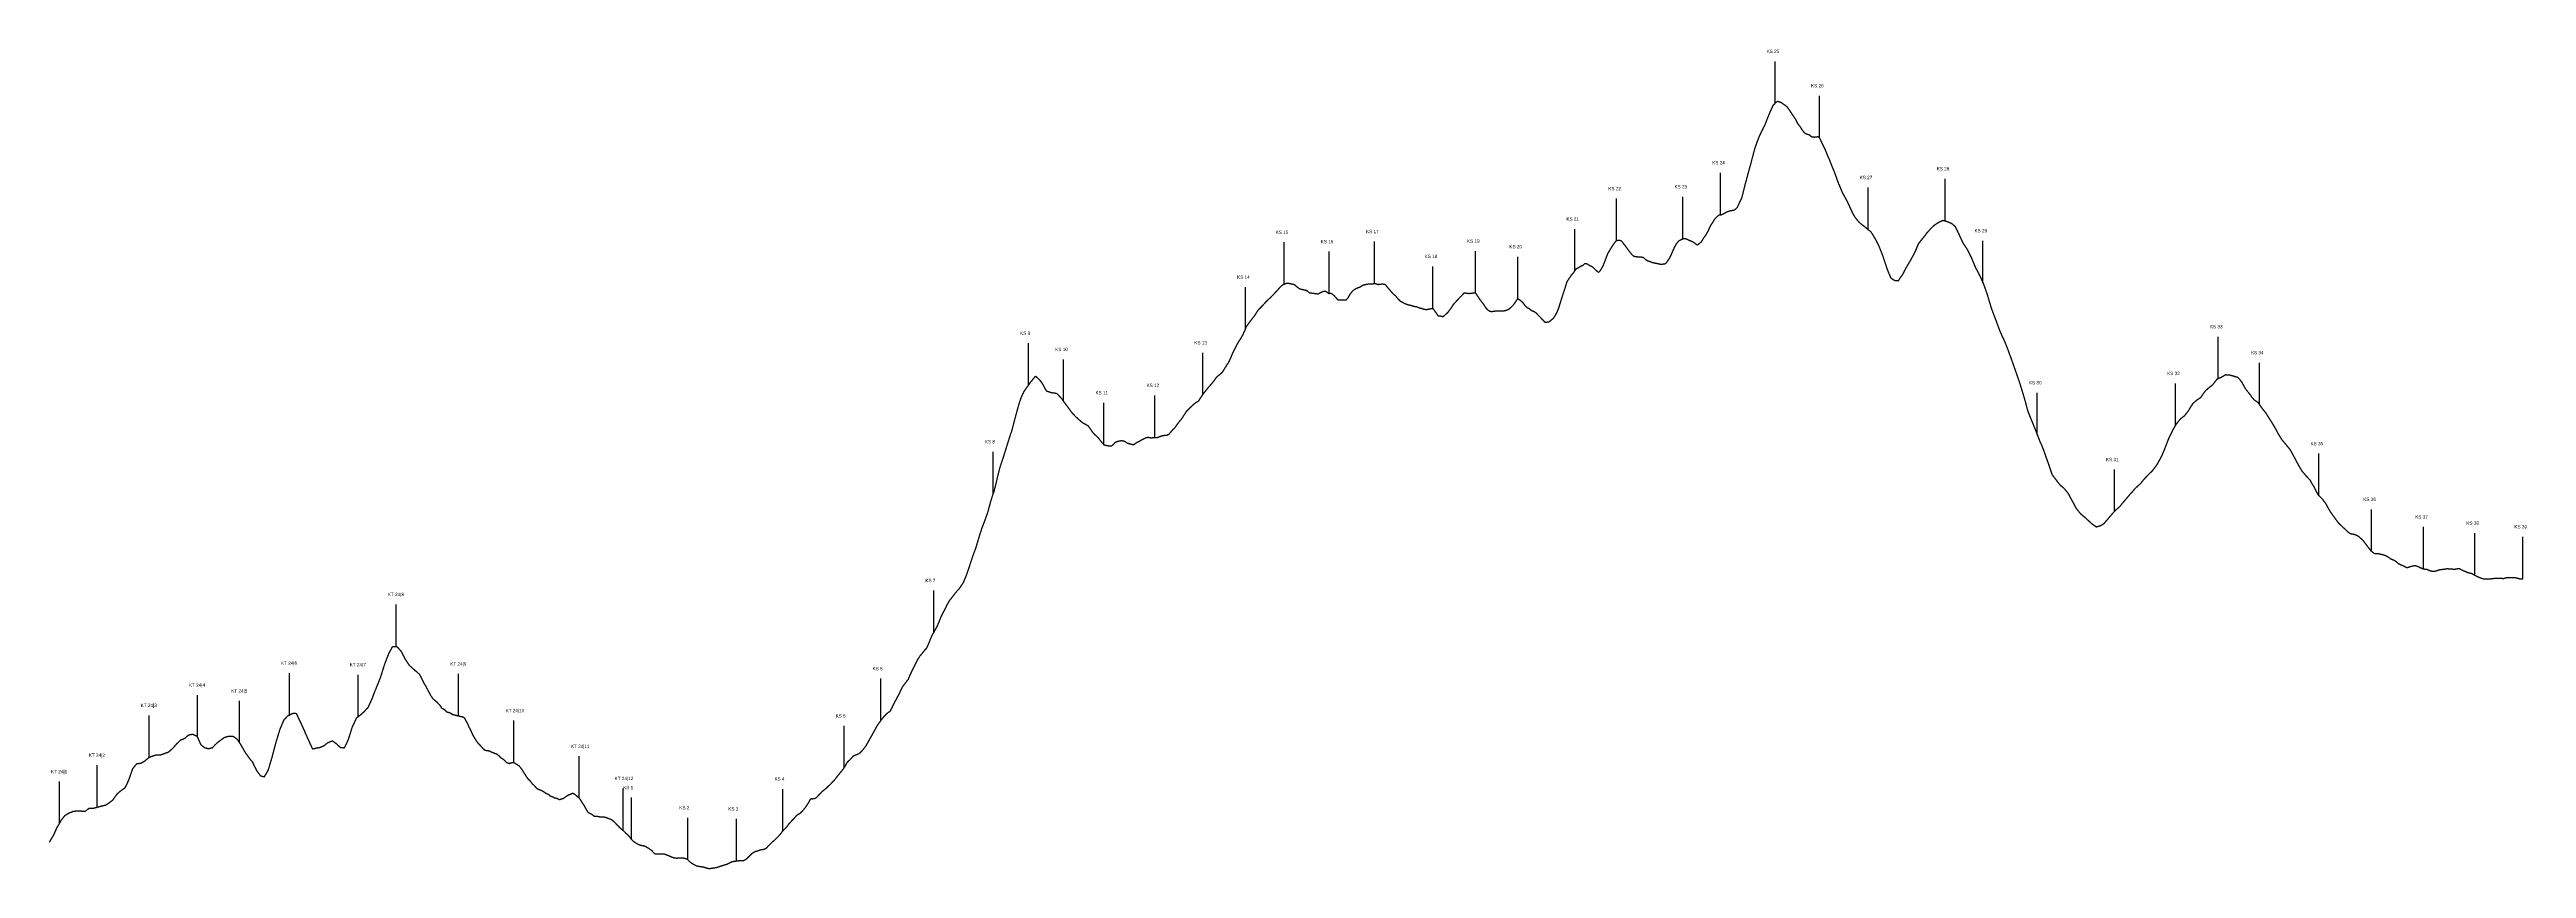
# Model space of a CAD drawing. Header units: metres. Extents: x 1 to 14781, y 7034 to 11914.
import ezdxf

# ---------------------------------------------------------------- set-up
doc = ezdxf.new("R2010")
doc.units = ezdxf.units.M
for name, color, linetype in [('profile_mark_labels', 3, 'Continuous'), ('profile_marks', 1, 'Continuous'), ('profile_polyline', 7, 'Continuous')]:
    doc.layers.add(name, color=color, linetype=linetype)

msp = doc.modelspace()

# ---------------------------------------------------------------- linework, layer by layer
at = {"layer": 'profile_marks'}
for p, q in [((10297, 11594), (10297, 11844)), ((10562, 11389), (10562, 11639)), ((9972, 10930), (9972, 11180)), ((10852, 10842), (10852, 11092)), ((11312, 10894), (11312, 11144)), ((9352, 10776), (9352, 11026)), ((9747, 10787), (9747, 11037)), ((9102, 10594), (9102, 10844)), ((7367, 10516), (7367, 10766)), ((7636, 10460), (7636, 10710)), ((7907, 10520), (7907, 10770)), ((8509, 10463), (8509, 10713)), ((8762, 10430), (8762, 10680)), ((11537, 10525), (11537, 10775)), ((7137, 10248), (7137, 10498)), ((8256, 10372), (8256, 10622)), ((12942, 9953), (12942, 10203)), ((5843, 9914), (5843, 10164)), ((6052, 9817), (6052, 10067)), ((6882, 9857), (6882, 10107)), ((12687, 9674), (12687, 9924)), ((13187, 9798), (13187, 10048)), ((6292, 9559), (6292, 9809)), ((6597, 9603), (6597, 9853)), ((11862, 9619), (11862, 9869)), ((5632, 9267), (5632, 9517)), ((13542, 9256), (13542, 9506)), ((12322, 9161), (12322, 9411)), ((13857, 8924), (13857, 9174)), ((14167, 8819), (14167, 9069)), ((14472, 8782), (14472, 9032)), ((14759, 8760), (14759, 9010)), ((2070, 8357), (2070, 8607)), ((5277, 8440), (5277, 8690)), ((1432, 7948), (1432, 8198)), ((1842, 7938), (1842, 8188)), ((2442, 7943), (2442, 8193)), ((4962, 7915), (4962, 8165)), ((883, 7817), (883, 8067)), ((1135, 7782), (1135, 8032)), ((595, 7696), (595, 7946)), ((2772, 7665), (2772, 7915)), ((4742, 7633), (4742, 7883)), ((3162, 7452), (3162, 7702)), ((60, 7301), (60, 7551)), ((285, 7399), (285, 7649)), ((3423, 7260), (3423, 7510)), ((3474, 7206), (3474, 7456)), ((4377, 7257), (4377, 7507)), ((3809, 7086), (3809, 7336)), ((4101, 7079), (4101, 7329))]:
    msp.add_line(p, q, dxfattribs=at)
at = {"layer": 'profile_polyline'}
msp.add_lwpolyline([(1, 7191), (2, 7193), (3, 7195), (4, 7196), (5, 7198), (6, 7200), (7, 7202), (8, 7203), (9, 7205), (10, 7207), (11, 7208), (12, 7210), (13, 7212), (14, 7213), (15, 7215), (16, 7217), (17, 7218), (18, 7220), (19, 7222), (20, 7223), (21, 7225), (22, 7227), (23, 7229), (24, 7231), (25, 7233), (26, 7235), (27, 7237), (28, 7239), (29, 7241), (30, 7243), (31, 7245), (32, 7247), (33, 7250), (34, 7252), (35, 7254), (36, 7256), (37, 7258), (38, 7260), (39, 7262), (40, 7264), (41, 7267), (42, 7269), (43, 7271), (44, 7273), (45, 7275), (46, 7278), (47, 7280), (48, 7281), (49, 7283), (50, 7285), (51, 7286), (52, 7288), (53, 7290), (54, 7291), (55, 7293), (56, 7295), (57, 7296), (58, 7298), (59, 7299), (60, 7301), (61, 7303), (62, 7305), (63, 7306), (64, 7308), (65, 7310), (66, 7312), (67, 7314), (68, 7315), (69, 7317), (70, 7319), (71, 7321), (72, 7322), (73, 7323), (74, 7325), (75, 7326), (76, 7327), (77, 7329), (78, 7330), (79, 7331), (80, 7333), (81, 7334), (82, 7335), (83, 7336), (84, 7338), (85, 7339), (86, 7340), (87, 7341), (88, 7343), (89, 7344), (90, 7345), (91, 7346), (92, 7348), (93, 7349), (94, 7350), (95, 7351), (96, 7352), (97, 7352), (98, 7353), (99, 7354), (100, 7354), (101, 7355), (102, 7355), (103, 7356), (104, 7357), (105, 7357), (106, 7358), (107, 7359), (108, 7359), (109, 7360), (110, 7360), (111, 7361), (112, 7362), (113, 7362), (114, 7363), (115, 7364), (116, 7364), (117, 7365), (118, 7365), (119, 7366), (120, 7366), (121, 7366), (122, 7367), (123, 7367), (124, 7367), (125, 7368), (126, 7368), (127, 7369), (128, 7369), (129, 7369), (130, 7370), (131, 7370), (132, 7370), (133, 7371), (134, 7371), (135, 7372), (136, 7372), (137, 7373), (138, 7373), (139, 7374), (140, 7374), (141, 7375), (142, 7375), (143, 7375), (144, 7375), (145, 7376), (146, 7376), (147, 7376), (148, 7376), (149, 7376), (150, 7376), (151, 7376), (152, 7376), (153, 7376), (154, 7377), (155, 7377), (156, 7377), (157, 7377), (158, 7377), (159, 7377), (160, 7377), (161, 7378), (162, 7378), (163, 7378), (164, 7378), (165, 7378), (166, 7378), (167, 7378), (168, 7378), (169, 7378), (170, 7378), (171, 7378), (172, 7378), (173, 7378), (174, 7378), (175, 7378), (176, 7378), (177, 7378), (178, 7378), (179, 7378), (180, 7377), (181, 7377), (182, 7377), (183, 7377), (184, 7377), (185, 7377), (186, 7377), (187, 7377), (188, 7377), (189, 7377), (190, 7377), (191, 7377), (192, 7377), (193, 7376), (194, 7376), (195, 7376), (196, 7376), (197, 7376), (198, 7376), (199, 7376), (200, 7376), (201, 7376), (202, 7376), (203, 7376), (204, 7376), (205, 7376), (206, 7376), (207, 7375), (208, 7375), (209, 7375), (210, 7375), (211, 7375), (212, 7375), (213, 7375), (214, 7375), (215, 7376), (216, 7377), (217, 7378), (218, 7378), (219, 7379), (220, 7380), (221, 7381), (222, 7381), (223, 7382), (224, 7383), (225, 7384), (226, 7384), (227, 7385), (228, 7386), (229, 7387), (230, 7388), (231, 7388), (232, 7389), (233, 7390), (234, 7391), (235, 7391), (236, 7392), (237, 7393), (238, 7393), (239, 7393), (240, 7393), (241, 7393), (242, 7393), (243, 7393), (244, 7393), (245, 7394), (246, 7394), (247, 7394), (248, 7394), (249, 7394), (250, 7394), (251, 7393), (252, 7393), (253, 7393), (254, 7393), (255, 7393), (256, 7393), (257, 7393), (258, 7393), (259, 7393), (260, 7393), (261, 7393), (262, 7393), (263, 7393), (264, 7394), (265, 7394), (266, 7394), (267, 7395), (268, 7395), (269, 7395), (270, 7395), (271, 7396), (272, 7396), (273, 7396), (274, 7396), (275, 7397), (276, 7397), (277, 7397), (278, 7398), (279, 7398), (280, 7398), (281, 7398), (282, 7399), (283, 7399), (284, 7399), (285, 7399), (286, 7399), (287, 7400), (288, 7400), (289, 7400), (290, 7400), (291, 7400), (292, 7401), (293, 7401), (294, 7401), (295, 7401), (296, 7402), (297, 7402), (298, 7402), (299, 7402), (300, 7403), (301, 7403), (302, 7403), (303, 7403), (304, 7404), (305, 7404), (306, 7404), (307, 7405), (308, 7405), (309, 7405), (310, 7405), (311, 7406), (312, 7406), (313, 7406), (314, 7406), (315, 7406), (316, 7407), (317, 7407), (318, 7407), (319, 7407), (320, 7408), (321, 7408), (322, 7408), (323, 7408), (324, 7409), (325, 7409), (326, 7409), (327, 7409), (328, 7410), (329, 7410), (330, 7410), (331, 7410), (332, 7410), (333, 7411), (334, 7411), (335, 7412), (336, 7412), (337, 7413), (338, 7413), (339, 7414), (340, 7414), (341, 7415), (342, 7416), (343, 7416), (344, 7417), (345, 7417), (346, 7418), (347, 7419), (348, 7419), (349, 7420), (350, 7420), (351, 7421), (352, 7422), (353, 7422), (354, 7423), (355, 7424), (356, 7424), (357, 7425), (358, 7426), (359, 7427), (360, 7427), (361, 7428), (362, 7429), (363, 7430), (364, 7430), (365, 7431), (366, 7432), (367, 7433), (368, 7434), (369, 7434), (370, 7435), (371, 7436), (372, 7437), (373, 7437), (374, 7438), (375, 7439), (376, 7440), (377, 7440), (378, 7441), (379, 7442), (380, 7443), (381, 7444), (382, 7446), (383, 7447), (384, 7449), (385, 7450), (386, 7452), (387, 7453), (388, 7454), (389, 7456), (390, 7457), (391, 7459), (392, 7460), (393, 7462), (394, 7463), (395, 7464), (396, 7466), (397, 7467), (398, 7469), (399, 7470), (400, 7471), (401, 7473), (402, 7474), (403, 7476), (404, 7477), (405, 7478), (406, 7479), (407, 7480), (408, 7481), (409, 7482), (410, 7483), (411, 7484), (412, 7485), (413, 7485), (414, 7486), (415, 7487), (416, 7488), (417, 7489), (418, 7490), (419, 7491), (420, 7492), (421, 7493), (422, 7493), (423, 7494), (424, 7495), (425, 7496), (426, 7497), (427, 7497), (428, 7498), (429, 7499), (430, 7500), (431, 7501), (432, 7501), (433, 7502), (434, 7503), (435, 7503), (436, 7504), (437, 7505), (438, 7506), (439, 7506), (440, 7507), (441, 7508), (442, 7508), (443, 7509), (444, 7510), (445, 7510), (446, 7511), (447, 7511), (448, 7512), (449, 7513), (450, 7513), (451, 7514), (452, 7515), (453, 7517), (454, 7519), (455, 7521), (456, 7523), (457, 7525), (458, 7527), (459, 7529), (460, 7530), (461, 7532), (462, 7534), (463, 7536), (464, 7538), (465, 7540), (466, 7543), (467, 7545), (468, 7547), (469, 7549), (470, 7551), (471, 7553), (472, 7555), (473, 7557), (474, 7559), (475, 7562), (476, 7565), (477, 7567), (478, 7570), (479, 7573), (480, 7576), (481, 7579), (482, 7582), (483, 7585), (484, 7588), (485, 7591), (486, 7594), (487, 7596), (488, 7599), (489, 7602), (490, 7605), (491, 7608), (492, 7611), (493, 7614), (494, 7617), (495, 7619), (496, 7622), (497, 7625), (498, 7628), (499, 7630), (500, 7632), (501, 7633), (502, 7634), (503, 7636), (504, 7637), (505, 7638), (506, 7640), (507, 7641), (508, 7642), (509, 7643), (510, 7645), (511, 7646), (512, 7647), (513, 7648), (514, 7649), (515, 7651), (516, 7652), (517, 7653), (518, 7654), (519, 7655), (520, 7656), (521, 7658), (522, 7659), (523, 7659), (524, 7659), (525, 7659), (526, 7659), (527, 7660), (528, 7660), (529, 7660), (530, 7660), (531, 7660), (532, 7660), (533, 7660), (534, 7660), (535, 7660), (536, 7661), (537, 7661), (538, 7661), (539, 7661), (540, 7661), (541, 7661), (542, 7661), (543, 7661), (544, 7662), (545, 7662), (546, 7662), (547, 7662), (548, 7663), (549, 7664), (550, 7664), (551, 7665), (552, 7665), (553, 7666), (554, 7666), (555, 7667), (556, 7668), (557, 7668), (558, 7669), (559, 7669), (560, 7670), (561, 7670), (562, 7671), (563, 7671), (564, 7672), (565, 7672), (566, 7673), (567, 7674), (568, 7674), (569, 7675), (570, 7675), (571, 7676), (572, 7677), (573, 7678), (574, 7679), (575, 7680), (576, 7681), (577, 7682), (578, 7682), (579, 7683), (580, 7684), (581, 7685), (582, 7686), (583, 7687), (584, 7687), (585, 7688), (586, 7689), (587, 7690), (588, 7691), (589, 7692), (590, 7692), (591, 7693), (592, 7694), (593, 7695), (594, 7695), (595, 7696), (596, 7696), (597, 7697), (598, 7697), (599, 7697), (600, 7698), (601, 7698), (602, 7699), (603, 7699), (604, 7699), (605, 7700), (606, 7700), (607, 7701), (608, 7701), (609, 7701), (610, 7702), (611, 7702), (612, 7702), (613, 7703), (614, 7703), (615, 7703), (616, 7704), (617, 7704), (618, 7704), (619, 7705), (620, 7705), (621, 7705), (622, 7706), (623, 7706), (624, 7706), (625, 7707), (626, 7707), (627, 7707), (628, 7708), (629, 7708), (630, 7708), (631, 7709), (632, 7709), (633, 7709), (634, 7709), (635, 7710), (636, 7710), (637, 7710), (638, 7711), (639, 7711), (640, 7711), (641, 7711), (642, 7711), (643, 7711), (644, 7711), (645, 7711), (646, 7711), (647, 7711), (648, 7711), (649, 7711), (650, 7711), (651, 7711), (652, 7711), (653, 7711), (654, 7711), (655, 7711), (656, 7711), (657, 7711), (658, 7711), (659, 7711), (660, 7711), (661, 7711), (662, 7711), (663, 7711), (664, 7711), (665, 7711), (666, 7711), (667, 7712), (668, 7712), (669, 7712), (670, 7713), (671, 7713), (672, 7713), (673, 7714), (674, 7714), (675, 7715), (676, 7715), (677, 7715), (678, 7716), (679, 7716), (680, 7717), (681, 7717), (682, 7717), (683, 7718), (684, 7718), (685, 7719), (686, 7719), (687, 7720), (688, 7720), (689, 7721), (690, 7721), (691, 7721), (692, 7721), (693, 7722), (694, 7722), (695, 7722), (696, 7723), (697, 7723), (698, 7723), (699, 7724), (700, 7724), (701, 7724), (702, 7725), (703, 7725), (704, 7725), (705, 7726), (706, 7726), (707, 7727), (708, 7727), (709, 7728), (710, 7728), (711, 7729), (712, 7729), (713, 7730), (714, 7730), (715, 7731), (716, 7732), (717, 7733), (718, 7734), (719, 7735), (720, 7735), (721, 7736), (722, 7737), (723, 7738), (724, 7739), (725, 7740), (726, 7741), (727, 7742), (728, 7742), (729, 7743), (730, 7744), (731, 7745), (732, 7746), (733, 7747), (734, 7748), (735, 7749), (736, 7750), (737, 7751), (738, 7752), (739, 7753), (740, 7754), (741, 7755), (742, 7756), (743, 7757), (744, 7758), (745, 7759), (746, 7760), (747, 7762), (748, 7763), (749, 7764), (750, 7765), (751, 7766), (752, 7767), (753, 7769), (754, 7770), (755, 7771), (756, 7772), (757, 7773), (758, 7775), (759, 7776), (760, 7777), (761, 7778), (762, 7779), (763, 7780), (764, 7781), (765, 7782), (766, 7782), (767, 7783), (768, 7784), (769, 7785), (770, 7786), (771, 7787), (772, 7788), (773, 7789), (774, 7790), (775, 7791), (776, 7792), (777, 7793), (778, 7794), (779, 7795), (780, 7796), (781, 7797), (782, 7798), (783, 7799), (784, 7800), (785, 7800), (786, 7801), (787, 7801), (788, 7802), (789, 7802), (790, 7802), (791, 7803), (792, 7803), (793, 7803), (794, 7804), (795, 7804), (796, 7805), (797, 7805), (798, 7805), (799, 7806), (800, 7806), (801, 7807), (802, 7807), (803, 7807), (804, 7808), (805, 7808), (806, 7809), (807, 7809), (808, 7810), (809, 7810), (810, 7811), (811, 7812), (812, 7813), (813, 7814), (814, 7815), (815, 7816), (816, 7816), (817, 7817), (818, 7818), (819, 7819), (820, 7820), (821, 7821), (822, 7822), (823, 7823), (824, 7824), (825, 7825), (826, 7825), (827, 7826), (828, 7827), (829, 7828), (830, 7829), (831, 7830), (832, 7831), (833, 7831), (834, 7831), (835, 7831), (836, 7831), (837, 7831), (838, 7832), (839, 7832), (840, 7832), (841, 7832), (842, 7832), (843, 7832), (844, 7833), (845, 7833), (846, 7833), (847, 7833), (848, 7833), (849, 7834), (850, 7834), (851, 7834), (852, 7834), (853, 7835), (854, 7835), (855, 7835), (856, 7835), (857, 7834), (858, 7834), (859, 7833), (860, 7833), (861, 7832), (862, 7831), (863, 7831), (864, 7830), (865, 7830), (866, 7829), (867, 7829), (868, 7828), (869, 7828), (870, 7827), (871, 7827), (872, 7826), (873, 7826), (874, 7826), (875, 7825), (876, 7825), (877, 7824), (878, 7824), (879, 7823), (880, 7822), (881, 7820), (882, 7818), (883, 7817), (884, 7814), (885, 7812), (886, 7810), (887, 7808), (888, 7806), (889, 7803), (890, 7801), (891, 7799), (892, 7797), (893, 7794), (894, 7792), (895, 7790), (896, 7788), (897, 7785), (898, 7783), (899, 7781), (900, 7778), (901, 7776), (902, 7774), (903, 7772), (904, 7771), (905, 7770), (906, 7770), (907, 7769), (908, 7768), (909, 7767), (910, 7766), (911, 7766), (912, 7765), (913, 7764), (914, 7763), (915, 7763), (916, 7762), (917, 7761), (918, 7760), (919, 7759), (920, 7759), (921, 7758), (922, 7757), (923, 7756), (924, 7756), (925, 7755), (926, 7754), (927, 7754), (928, 7753), (929, 7753), (930, 7753), (931, 7753), (932, 7752), (933, 7752), (934, 7752), (935, 7751), (936, 7751), (937, 7751), (938, 7750), (939, 7750), (940, 7750), (941, 7750), (942, 7750), (943, 7749), (944, 7749), (945, 7749), (946, 7749), (947, 7749), (948, 7748), (949, 7748), (950, 7748), (951, 7748), (952, 7749), (953, 7749), (954, 7749), (955, 7749), (956, 7749), (957, 7750), (958, 7750), (959, 7750), (960, 7750), (961, 7751), (962, 7751), (963, 7751), (964, 7751), (965, 7752), (966, 7752), (967, 7752), (968, 7752), (969, 7753), (970, 7753), (971, 7753), (972, 7753), (973, 7753), (974, 7754), (975, 7755), (976, 7756), (977, 7757), (978, 7759), (979, 7760), (980, 7761), (981, 7762), (982, 7763), (983, 7764), (984, 7765), (985, 7766), (986, 7767), (987, 7769), (988, 7770), (989, 7771), (990, 7772), (991, 7773), (992, 7773), (993, 7774), (994, 7775), (995, 7776), (996, 7777), (997, 7778), (998, 7779), (999, 7780), (1000, 7781), (1001, 7782), (1002, 7783), (1003, 7784), (1004, 7784), (1005, 7785), (1006, 7786), (1007, 7787), (1008, 7788), (1009, 7789), (1010, 7789), (1011, 7790), (1012, 7791), (1013, 7792), (1014, 7793), (1015, 7793), (1016, 7794), (1017, 7795), (1018, 7795), (1019, 7796), (1020, 7797), (1021, 7798), (1022, 7798), (1023, 7799), (1024, 7800), (1025, 7800), (1026, 7801), (1027, 7802), (1028, 7803), (1029, 7803), (1030, 7804), (1031, 7805), (1032, 7806), (1033, 7806), (1034, 7807), (1035, 7808), (1036, 7809), (1037, 7809), (1038, 7810), (1039, 7811), (1040, 7812), (1041, 7812), (1042, 7813), (1043, 7814), (1044, 7815), (1045, 7815), (1046, 7816), (1047, 7816), (1048, 7816), (1049, 7816), (1050, 7817), (1051, 7817), (1052, 7817), (1053, 7818), (1054, 7818), (1055, 7818), (1056, 7818), (1057, 7819), (1058, 7819), (1059, 7819), (1060, 7820), (1061, 7820), (1062, 7820), (1063, 7821), (1064, 7821), (1065, 7821), (1066, 7822), (1067, 7822), (1068, 7822), (1069, 7823), (1070, 7823), (1071, 7823), (1072, 7823), (1073, 7823), (1074, 7823), (1075, 7823), (1076, 7823), (1077, 7823), (1078, 7823), (1079, 7823), (1080, 7823), (1081, 7823), (1082, 7823), (1083, 7823), (1084, 7823), (1085, 7823), (1086, 7823), (1087, 7823), (1088, 7823), (1089, 7823), (1090, 7823), (1091, 7823), (1092, 7823), (1093, 7823), (1094, 7823), (1095, 7822), (1096, 7822), (1097, 7821), (1098, 7820), (1099, 7820), (1100, 7819), (1101, 7818), (1102, 7818), (1103, 7817), (1104, 7816), (1105, 7816), (1106, 7815), (1107, 7815), (1108, 7814), (1109, 7813), (1110, 7813), (1111, 7812), (1112, 7811), (1113, 7811), (1114, 7810), (1115, 7809), (1116, 7809), (1117, 7807), (1118, 7806), (1119, 7805), (1120, 7803), (1121, 7802), (1122, 7801), (1123, 7799), (1124, 7798), (1125, 7796), (1126, 7795), (1127, 7793), (1128, 7792), (1129, 7790), (1130, 7789), (1131, 7788), (1132, 7786), (1133, 7785), (1134, 7783), (1135, 7782), (1136, 7780), (1137, 7779), (1138, 7777), (1139, 7776), (1140, 7774), (1141, 7772), (1142, 7771), (1143, 7769), (1144, 7767), (1145, 7765), (1146, 7764), (1147, 7762), (1148, 7760), (1149, 7758), (1150, 7757), (1151, 7755), (1152, 7753), (1153, 7752), (1154, 7750), (1155, 7748), (1156, 7746), (1157, 7745), (1158, 7743), (1159, 7741), (1160, 7739), (1161, 7738), (1162, 7736), (1163, 7734), (1164, 7732), (1165, 7731), (1166, 7729), (1167, 7728), (1168, 7726), (1169, 7725), (1170, 7723), (1171, 7722), (1172, 7720), (1173, 7719), (1174, 7717), (1175, 7716), (1176, 7715), (1177, 7713), (1178, 7712), (1179, 7710), (1180, 7709), (1181, 7708), (1182, 7706), (1183, 7705), (1184, 7703), (1185, 7702), (1186, 7701), (1187, 7699), (1188, 7698), (1189, 7697), (1190, 7695), (1191, 7694), (1192, 7693), (1193, 7691), (1194, 7690), (1195, 7689), (1196, 7688), (1197, 7686), (1198, 7685), (1199, 7684), (1200, 7683), (1201, 7682), (1202, 7680), (1203, 7679), (1204, 7678), (1205, 7677), (1206, 7676), (1207, 7675), (1208, 7674), (1209, 7672), (1210, 7671), (1211, 7670), (1212, 7669), (1213, 7666), (1214, 7664), (1215, 7662), (1216, 7659), (1217, 7657), (1218, 7655), (1219, 7653), (1220, 7651), (1221, 7648), (1222, 7646), (1223, 7644), (1224, 7642), (1225, 7640), (1226, 7637), (1227, 7635), (1228, 7633), (1229, 7631), (1230, 7629), (1231, 7627), (1232, 7625), (1233, 7623), (1234, 7621), (1235, 7619), (1236, 7617), (1237, 7616), (1238, 7615), (1239, 7613), (1240, 7612), (1241, 7610), (1242, 7609), (1243, 7608), (1244, 7606), (1245, 7605), (1246, 7604), (1247, 7602), (1248, 7601), (1249, 7600), (1250, 7598), (1251, 7597), (1252, 7596), (1253, 7594), (1254, 7593), (1255, 7592), (1256, 7590), (1257, 7589), (1258, 7588), (1259, 7586), (1260, 7586), (1261, 7586), (1262, 7585), (1263, 7585), (1264, 7585), (1265, 7584), (1266, 7584), (1267, 7584), (1268, 7584), (1269, 7583), (1270, 7583), (1271, 7583), (1272, 7582), (1273, 7582), (1274, 7582), (1275, 7582), (1276, 7581), (1277, 7581), (1278, 7581), (1279, 7581), (1280, 7581), (1281, 7580), (1282, 7580), (1283, 7580), (1284, 7582), (1285, 7584), (1286, 7585), (1287, 7587), (1288, 7589), (1289, 7590), (1290, 7592), (1291, 7594), (1292, 7596), (1293, 7597), (1294, 7599), (1295, 7601), (1296, 7602), (1297, 7604), (1298, 7606), (1299, 7607), (1300, 7609), (1301, 7611), (1302, 7612), (1303, 7614), (1304, 7616), (1305, 7617), (1306, 7619), (1307, 7622), (1308, 7625), (1309, 7628), (1310, 7632), (1311, 7635), (1312, 7638), (1313, 7642), (1314, 7645), (1315, 7649), (1316, 7652), (1317, 7655), (1318, 7659), (1319, 7662), (1320, 7665), (1321, 7669), (1322, 7672), (1323, 7675), (1324, 7679), (1325, 7682), (1326, 7686), (1327, 7689), (1328, 7692), (1329, 7696), (1330, 7699), (1331, 7703), (1332, 7707), (1333, 7710), (1334, 7714), (1335, 7718), (1336, 7722), (1337, 7726), (1338, 7729), (1339, 7733), (1340, 7737), (1341, 7741), (1342, 7745), (1343, 7748), (1344, 7752), (1345, 7756), (1346, 7760), (1347, 7763), (1348, 7767), (1349, 7771), (1350, 7774), (1351, 7778), (1352, 7782), (1353, 7786), (1354, 7789), (1355, 7793), (1356, 7796), (1357, 7799), (1358, 7802), (1359, 7806), (1360, 7809), (1361, 7812), (1362, 7815), (1363, 7818), (1364, 7822), (1365, 7825), (1366, 7828), (1367, 7831), (1368, 7834), (1369, 7838), (1370, 7841), (1371, 7844), (1372, 7847), (1373, 7850), (1374, 7853), (1375, 7857), (1376, 7860), (1377, 7863), (1378, 7866), (1379, 7868), (1380, 7871), (1381, 7873), (1382, 7875), (1383, 7878), (1384, 7880), (1385, 7882), (1386, 7885), (1387, 7887), (1388, 7890), (1389, 7892), (1390, 7894), (1391, 7897), (1392, 7899), (1393, 7901), (1394, 7904), (1395, 7906), (1396, 7909), (1397, 7911), (1398, 7913), (1399, 7916), (1400, 7918), (1401, 7920), (1402, 7922), (1403, 7923), (1404, 7924), (1405, 7925), (1406, 7926), (1407, 7927), (1408, 7928), (1409, 7929), (1410, 7930), (1411, 7931), (1412, 7932), (1413, 7933), (1414, 7934), (1415, 7935), (1416, 7936), (1417, 7937), (1418, 7939), (1419, 7940), (1420, 7941), (1421, 7942), (1422, 7943), (1423, 7944), (1424, 7945), (1425, 7946), (1426, 7946), (1427, 7947), (1428, 7947), (1429, 7947), (1430, 7948), (1431, 7948), (1432, 7948), (1433, 7949), (1434, 7949), (1435, 7950), (1436, 7951), (1437, 7951), (1438, 7952), (1439, 7952), (1440, 7953), (1441, 7953), (1442, 7954), (1443, 7955), (1444, 7955), (1445, 7956), (1446, 7956), (1447, 7957), (1448, 7958), (1449, 7958), (1450, 7958), (1451, 7958), (1452, 7958), (1453, 7959), (1454, 7959), (1455, 7959), (1456, 7959), (1457, 7959), (1458, 7959), (1459, 7959), (1460, 7959), (1461, 7959), (1462, 7959), (1463, 7959), (1464, 7959), (1465, 7959), (1466, 7959), (1467, 7959), (1468, 7959), (1469, 7959), (1470, 7958), (1471, 7958), (1472, 7958), (1473, 7958), (1474, 7957), (1475, 7954), (1476, 7952), (1477, 7950), (1478, 7948), (1479, 7945), (1480, 7943), (1481, 7941), (1482, 7939), (1483, 7937), (1484, 7934), (1485, 7932), (1486, 7930), (1487, 7928), (1488, 7926), (1489, 7924), (1490, 7922), (1491, 7920), (1492, 7918), (1493, 7916), (1494, 7914), (1495, 7912), (1496, 7910), (1497, 7908), (1498, 7906), (1499, 7904), (1500, 7901), (1501, 7899), (1502, 7897), (1503, 7895), (1504, 7892), (1505, 7890), (1506, 7888), (1507, 7886), (1508, 7884), (1509, 7881), (1510, 7879), (1511, 7877), (1512, 7875), (1513, 7872), (1514, 7870), (1515, 7868), (1516, 7866), (1517, 7864), (1518, 7861), (1519, 7859), (1520, 7857), (1521, 7855), (1522, 7853), (1523, 7850), (1524, 7848), (1525, 7846), (1526, 7844), (1527, 7841), (1528, 7839), (1529, 7837), (1530, 7835), (1531, 7833), (1532, 7830), (1533, 7828), (1534, 7826), (1535, 7824), (1536, 7821), (1537, 7819), (1538, 7817), (1539, 7815), (1540, 7813), (1541, 7810), (1542, 7808), (1543, 7806), (1544, 7804), (1545, 7802), (1546, 7799), (1547, 7797), (1548, 7795), (1549, 7793), (1550, 7790), (1551, 7788), (1552, 7786), (1553, 7784), (1554, 7782), (1555, 7779), (1556, 7777), (1557, 7775), (1558, 7773), (1559, 7770), (1560, 7768), (1561, 7766), (1562, 7764), (1563, 7762), (1564, 7759), (1565, 7757), (1566, 7755), (1567, 7753), (1568, 7751), (1569, 7748), (1570, 7748), (1571, 7748), (1572, 7748), (1573, 7747), (1574, 7747), (1575, 7747), (1576, 7747), (1577, 7747), (1578, 7748), (1579, 7748), (1580, 7748), (1581, 7749), (1582, 7749), (1583, 7749), (1584, 7749), (1585, 7750), (1586, 7750), (1587, 7750), (1588, 7750), (1589, 7751), (1590, 7751), (1591, 7751), (1592, 7751), (1593, 7752), (1594, 7752), (1595, 7752), (1596, 7752), (1597, 7752), (1598, 7753), (1599, 7753), (1600, 7753), (1601, 7753), (1602, 7753), (1603, 7754), (1604, 7754), (1605, 7754), (1606, 7754), (1607, 7754), (1608, 7754), (1609, 7755), (1610, 7755), (1611, 7755), (1612, 7755), (1613, 7755), (1614, 7755), (1615, 7755), (1616, 7755), (1617, 7756), (1618, 7756), (1619, 7757), (1620, 7757), (1621, 7758), (1622, 7758), (1623, 7759), (1624, 7759), (1625, 7760), (1626, 7760), (1627, 7761), (1628, 7761), (1629, 7762), (1630, 7762), (1631, 7763), (1632, 7763), (1633, 7763), (1634, 7764), (1635, 7764), (1636, 7765), (1637, 7765), (1638, 7766), (1639, 7766), (1640, 7766), (1641, 7767), (1642, 7768), (1643, 7769), (1644, 7770), (1645, 7771), (1646, 7771), (1647, 7772), (1648, 7773), (1649, 7774), (1650, 7775), (1651, 7776), (1652, 7776), (1653, 7777), (1654, 7778), (1655, 7779), (1656, 7779), (1657, 7780), (1658, 7781), (1659, 7782), (1660, 7782), (1661, 7783), (1662, 7784), (1663, 7784), (1664, 7785), (1665, 7785), (1666, 7786), (1667, 7786), (1668, 7787), (1669, 7787), (1670, 7787), (1671, 7788), (1672, 7788), (1673, 7789), (1674, 7789), (1675, 7789), (1676, 7790), (1677, 7790), (1678, 7791), (1679, 7791), (1680, 7791), (1681, 7792), (1682, 7792), (1683, 7793), (1684, 7793), (1685, 7793), (1686, 7794), (1687, 7794), (1688, 7795), (1689, 7795), (1690, 7794), (1691, 7794), (1692, 7793), (1693, 7792), (1694, 7791), (1695, 7791), (1696, 7790), (1697, 7789), (1698, 7788), (1699, 7788), (1700, 7787), (1701, 7786), (1702, 7785), (1703, 7785), (1704, 7784), (1705, 7783), (1706, 7782), (1707, 7782), (1708, 7781), (1709, 7780), (1710, 7779), (1711, 7778), (1712, 7778), (1713, 7777), (1714, 7776), (1715, 7775), (1716, 7774), (1717, 7773), (1718, 7772), (1719, 7771), (1720, 7770), (1721, 7769), (1722, 7769), (1723, 7768), (1724, 7767), (1725, 7766), (1726, 7765), (1727, 7764), (1728, 7763), (1729, 7762), (1730, 7761), (1731, 7760), (1732, 7759), (1733, 7759), (1734, 7758), (1735, 7757), (1736, 7756), (1737, 7755), (1738, 7755), (1739, 7755), (1740, 7755), (1741, 7755), (1742, 7755), (1743, 7754), (1744, 7754), (1745, 7754), (1746, 7754), (1747, 7754), (1748, 7754), (1749, 7754), (1750, 7754), (1751, 7754), (1752, 7754), (1753, 7754), (1754, 7754), (1755, 7754), (1756, 7753), (1757, 7753), (1758, 7753), (1759, 7753), (1760, 7753), (1761, 7753), (1762, 7755), (1763, 7757), (1764, 7759), (1765, 7761), (1766, 7764), (1767, 7766), (1768, 7768), (1769, 7770), (1770, 7772), (1771, 7774), (1772, 7776), (1773, 7779), (1774, 7781), (1775, 7783), (1776, 7785), (1777, 7787), (1778, 7789), (1779, 7792), (1780, 7794), (1781, 7796), (1782, 7798), (1783, 7801), (1784, 7803), (1785, 7805), (1786, 7808), (1787, 7812), (1788, 7815), (1789, 7818), (1790, 7821), (1791, 7824), (1792, 7828), (1793, 7831), (1794, 7834), (1795, 7837), (1796, 7840), (1797, 7843), (1798, 7846), (1799, 7849), (1800, 7852), (1801, 7856), (1802, 7859), (1803, 7862), (1804, 7865), (1805, 7868), (1806, 7871), (1807, 7874), (1808, 7877), (1809, 7880), (1810, 7882), (1811, 7884), (1812, 7886), (1813, 7888), (1814, 7890), (1815, 7892), (1816, 7894), (1817, 7896), (1818, 7898), (1819, 7900), (1820, 7902), (1821, 7905), (1822, 7907), (1823, 7909), (1824, 7911), (1825, 7913), (1826, 7916), (1827, 7918), (1828, 7920), (1829, 7922), (1830, 7925), (1831, 7927), (1832, 7929), (1833, 7932), (1834, 7932), (1835, 7933), (1836, 7934), (1837, 7934), (1838, 7935), (1839, 7936), (1840, 7937), (1841, 7937), (1842, 7938), (1843, 7939), (1844, 7940), (1845, 7940), (1846, 7941), (1847, 7942), (1848, 7943), (1849, 7943), (1850, 7944), (1851, 7945), (1852, 7946), (1853, 7947), (1854, 7947), (1855, 7948), (1856, 7949), (1857, 7950), (1858, 7951), (1859, 7951), (1860, 7952), (1861, 7953), (1862, 7954), (1863, 7955), (1864, 7956), (1865, 7957), (1866, 7957), (1867, 7958), (1868, 7959), (1869, 7960), (1870, 7961), (1871, 7962), (1872, 7963), (1873, 7964), (1874, 7964), (1875, 7965), (1876, 7966), (1877, 7967), (1878, 7968), (1879, 7969), (1880, 7970), (1881, 7971), (1882, 7972), (1883, 7973), (1884, 7974), (1885, 7975), (1886, 7977), (1887, 7978), (1888, 7979), (1889, 7980), (1890, 7981), (1891, 7982), (1892, 7983), (1893, 7984), (1894, 7985), (1895, 7987), (1896, 7988), (1897, 7989), (1898, 7990), (1899, 7991), (1900, 7992), (1901, 7993), (1902, 7994), (1903, 7995), (1904, 7996), (1905, 7997), (1906, 8000), (1907, 8002), (1908, 8005), (1909, 8007), (1910, 8009), (1911, 8012), (1912, 8014), (1913, 8016), (1914, 8018), (1915, 8021), (1916, 8023), (1917, 8025), (1918, 8027), (1919, 8030), (1920, 8032), (1921, 8034), (1922, 8036), (1923, 8038), (1924, 8040), (1925, 8043), (1926, 8045), (1927, 8047), (1928, 8049), (1929, 8051), (1930, 8054), (1931, 8056), (1932, 8059), (1933, 8062), (1934, 8065), (1935, 8068), (1936, 8070), (1937, 8073), (1938, 8076), (1939, 8078), (1940, 8081), (1941, 8084), (1942, 8087), (1943, 8089), (1944, 8092), (1945, 8095), (1946, 8098), (1947, 8100), (1948, 8103), (1949, 8106), (1950, 8108), (1951, 8111), (1952, 8114), (1953, 8116), (1954, 8119), (1955, 8121), (1956, 8123), (1957, 8126), (1958, 8128), (1959, 8131), (1960, 8133), (1961, 8135), (1962, 8138), (1963, 8140), (1964, 8143), (1965, 8145), (1966, 8148), (1967, 8150), (1968, 8152), (1969, 8155), (1970, 8157), (1971, 8160), (1972, 8162), (1973, 8165), (1974, 8167), (1975, 8170), (1976, 8172), (1977, 8175), (1978, 8178), (1979, 8181), (1980, 8184), (1981, 8188), (1982, 8191), (1983, 8194), (1984, 8197), (1985, 8200), (1986, 8204), (1987, 8207), (1988, 8210), (1989, 8213), (1990, 8216), (1991, 8220), (1992, 8223), (1993, 8226), (1994, 8229), (1995, 8232), (1996, 8236), (1997, 8239), (1998, 8242), (1999, 8245), (2000, 8248), (2001, 8252), (2002, 8254), (2003, 8257), (2004, 8259), (2005, 8262), (2006, 8265), (2007, 8267), (2008, 8270), (2009, 8272), (2010, 8275), (2011, 8278), (2012, 8280), (2013, 8283), (2014, 8285), (2015, 8288), (2016, 8290), (2017, 8293), (2018, 8295), (2019, 8297), (2020, 8300), (2021, 8302), (2022, 8305), (2023, 8307), (2024, 8309), (2025, 8312), (2026, 8314), (2027, 8316), (2028, 8318), (2029, 8320), (2030, 8322), (2031, 8324), (2032, 8326), (2033, 8328), (2034, 8330), (2035, 8332), (2036, 8334), (2037, 8336), (2038, 8337), (2039, 8339), (2040, 8341), (2041, 8343), (2042, 8345), (2043, 8347), (2044, 8348), (2045, 8350), (2046, 8352), (2047, 8353), (2048, 8355), (2049, 8356), (2050, 8356), (2051, 8357), (2052, 8357), (2053, 8357), (2054, 8357), (2055, 8357), (2056, 8357), (2057, 8357), (2058, 8357), (2059, 8357), (2060, 8357), (2061, 8357), (2062, 8357), (2063, 8357), (2064, 8357), (2065, 8357), (2066, 8357), (2067, 8357), (2068, 8357), (2069, 8357), (2070, 8357), (2071, 8357), (2072, 8356), (2073, 8356), (2074, 8355), (2075, 8354), (2076, 8353), (2077, 8352), (2078, 8351), (2079, 8350), (2080, 8349), (2081, 8348), (2082, 8347), (2083, 8346), (2084, 8345), (2085, 8344), (2086, 8342), (2087, 8341), (2088, 8340), (2089, 8339), (2090, 8338), (2091, 8337), (2092, 8336), (2093, 8335), (2094, 8333), (2095, 8332), (2096, 8331), (2097, 8330), (2098, 8329), (2099, 8327), (2100, 8326), (2101, 8324), (2102, 8322), (2103, 8320), (2104, 8318), (2105, 8317), (2106, 8315), (2107, 8313), (2108, 8311), (2109, 8309), (2110, 8307), (2111, 8305), (2112, 8303), (2113, 8301), (2114, 8299), (2115, 8298), (2116, 8296), (2117, 8294), (2118, 8292), (2119, 8290), (2120, 8288), (2121, 8286), (2122, 8284), (2123, 8282), (2124, 8281), (2125, 8279), (2126, 8277), (2127, 8275), (2128, 8273), (2129, 8272), (2130, 8270), (2131, 8268), (2132, 8267), (2133, 8265), (2134, 8264), (2135, 8262), (2136, 8261), (2137, 8259), (2138, 8258), (2139, 8256), (2140, 8255), (2141, 8253), (2142, 8252), (2143, 8250), (2144, 8249), (2145, 8247), (2146, 8246), (2147, 8245), (2148, 8244), (2149, 8243), (2150, 8242), (2151, 8241), (2152, 8240), (2153, 8239), (2154, 8239), (2155, 8238), (2156, 8237), (2157, 8236), (2158, 8235), (2159, 8234), (2160, 8233), (2161, 8232), (2162, 8231), (2163, 8231), (2164, 8230), (2165, 8229), (2166, 8228), (2167, 8227), (2168, 8226), (2169, 8225), (2170, 8224), (2171, 8223), (2172, 8222), (2173, 8222), (2174, 8221), (2175, 8220), (2176, 8219), (2177, 8218), (2178, 8217), (2179, 8216), (2180, 8215), (2181, 8214), (2182, 8214), (2183, 8213), (2184, 8212), (2185, 8211), (2186, 8211), (2187, 8210), (2188, 8209), (2189, 8208), (2190, 8207), (2191, 8207), (2192, 8206), (2193, 8205), (2194, 8204), (2195, 8203), (2196, 8202), (2197, 8201), (2198, 8200), (2199, 8199), (2200, 8198), (2201, 8198), (2202, 8197), (2203, 8196), (2204, 8195), (2205, 8194), (2206, 8193), (2207, 8192), (2208, 8190), (2209, 8188), (2210, 8187), (2211, 8185), (2212, 8183), (2213, 8181), (2214, 8179), (2215, 8177), (2216, 8175), (2217, 8173), (2218, 8171), (2219, 8169), (2220, 8167), (2221, 8165), (2222, 8163), (2223, 8161), (2224, 8159), (2225, 8157), (2226, 8155), (2227, 8153), (2228, 8151), (2229, 8150), (2230, 8148), (2231, 8146), (2232, 8144), (2233, 8142), (2234, 8140), (2235, 8138), (2236, 8137), (2237, 8135), (2238, 8133), (2239, 8132), (2240, 8130), (2241, 8129), (2242, 8127), (2243, 8125), (2244, 8124), (2245, 8122), (2246, 8120), (2247, 8118), (2248, 8117), (2249, 8115), (2250, 8113), (2251, 8111), (2252, 8109), (2253, 8107), (2254, 8105), (2255, 8103), (2256, 8101), (2257, 8100), (2258, 8097), (2259, 8095), (2260, 8093), (2261, 8091), (2262, 8089), (2263, 8088), (2264, 8086), (2265, 8084), (2266, 8082), (2267, 8080), (2268, 8079), (2269, 8077), (2270, 8075), (2271, 8073), (2272, 8071), (2273, 8069), (2274, 8067), (2275, 8065), (2276, 8063), (2277, 8062), (2278, 8060), (2279, 8059), (2280, 8058), (2281, 8056), (2282, 8055), (2283, 8053), (2284, 8052), (2285, 8050), (2286, 8049), (2287, 8048), (2288, 8046), (2289, 8045), (2290, 8045), (2291, 8044), (2292, 8043), (2293, 8042), (2294, 8041), (2295, 8040), (2296, 8040), (2297, 8039), (2298, 8038), (2299, 8037), (2300, 8036), (2301, 8035), (2302, 8034), (2303, 8033), (2304, 8032), (2305, 8031), (2306, 8031), (2307, 8030), (2308, 8029), (2309, 8028), (2310, 8027), (2311, 8026), (2312, 8025), (2313, 8024), (2314, 8022), (2315, 8021), (2316, 8020), (2317, 8019), (2318, 8018), (2319, 8017), (2320, 8016), (2321, 8015), (2322, 8014), (2323, 8013), (2324, 8012), (2325, 8011), (2326, 8010), (2327, 8009), (2328, 8007), (2329, 8006), (2330, 8005), (2331, 8004), (2332, 8002), (2333, 8001), (2334, 8000), (2335, 7998), (2336, 7997), (2337, 7995), (2338, 7994), (2339, 7992), (2340, 7991), (2341, 7990), (2342, 7989), (2343, 7988), (2344, 7988), (2345, 7988), (2346, 7988), (2347, 7987), (2348, 7987), (2349, 7986), (2350, 7986), (2351, 7985), (2352, 7985), (2353, 7984), (2354, 7983), (2355, 7983), (2356, 7982), (2357, 7981), (2358, 7980), (2359, 7979), (2360, 7978), (2361, 7977), (2362, 7976), (2363, 7975), (2364, 7974), (2365, 7973), (2366, 7972), (2367, 7970), (2368, 7969), (2369, 7968), (2370, 7967), (2371, 7967), (2372, 7967), (2373, 7967), (2374, 7967), (2375, 7966), (2376, 7966), (2377, 7966), (2378, 7966), (2379, 7966), (2380, 7965), (2381, 7965), (2382, 7965), (2383, 7964), (2384, 7964), (2385, 7964), (2386, 7963), (2387, 7963), (2388, 7963), (2389, 7962), (2390, 7962), (2391, 7962), (2392, 7961), (2393, 7961), (2394, 7960), (2395, 7960), (2396, 7959), (2397, 7959), (2398, 7958), (2399, 7957), (2400, 7956), (2401, 7955), (2402, 7954), (2403, 7953), (2404, 7953), (2405, 7952), (2406, 7952), (2407, 7952), (2408, 7952), (2409, 7951), (2410, 7951), (2411, 7951), (2412, 7951), (2413, 7950), (2414, 7950), (2415, 7950), (2416, 7950), (2417, 7949), (2418, 7949), (2419, 7949), (2420, 7949), (2421, 7948), (2422, 7948), (2423, 7948), (2424, 7948), (2425, 7947), (2426, 7947), (2427, 7947), (2428, 7947), (2429, 7946), (2430, 7946), (2431, 7946), (2432, 7946), (2433, 7945), (2434, 7945), (2435, 7945), (2436, 7945), (2437, 7944), (2438, 7944), (2439, 7944), (2440, 7944), (2441, 7943), (2442, 7943), (2443, 7943), (2444, 7943), (2445, 7942), (2446, 7942), (2447, 7942), (2448, 7942), (2449, 7941), (2450, 7941), (2451, 7941), (2452, 7941), (2453, 7941), (2454, 7940), (2455, 7940), (2456, 7940), (2457, 7940), (2458, 7940), (2459, 7939), (2460, 7939), (2461, 7939), (2462, 7939), (2463, 7938), (2464, 7938), (2465, 7938), (2466, 7937), (2467, 7937), (2468, 7937), (2469, 7936), (2470, 7936), (2471, 7935), (2472, 7935), (2473, 7934), (2474, 7933), (2475, 7933), (2476, 7932), (2477, 7931), (2478, 7929), (2479, 7927), (2480, 7926), (2481, 7924), (2482, 7922), (2483, 7920), (2484, 7918), (2485, 7916), (2486, 7914), (2487, 7912), (2488, 7910), (2489, 7908), (2490, 7906), (2491, 7904), (2492, 7902), (2493, 7899), (2494, 7897), (2495, 7895), (2496, 7893), (2497, 7891), (2498, 7888), (2499, 7886), (2500, 7884), (2501, 7881), (2502, 7879), (2503, 7877), (2504, 7874), (2505, 7872), (2506, 7871), (2507, 7869), (2508, 7867), (2509, 7865), (2510, 7863), (2511, 7861), (2512, 7859), (2513, 7857), (2514, 7855), (2515, 7853), (2516, 7851), (2517, 7849), (2518, 7847), (2519, 7845), (2520, 7843), (2521, 7841), (2522, 7839), (2523, 7837), (2524, 7835), (2525, 7833), (2526, 7831), (2527, 7829), (2528, 7827), (2529, 7825), (2530, 7823), (2531, 7821), (2532, 7819), (2533, 7817), (2534, 7816), (2535, 7814), (2536, 7812), (2537, 7811), (2538, 7809), (2539, 7807), (2540, 7806), (2541, 7804), (2542, 7803), (2543, 7801), (2544, 7800), (2545, 7798), (2546, 7797), (2547, 7795), (2548, 7794), (2549, 7792), (2550, 7791), (2551, 7789), (2552, 7788), (2553, 7786), (2554, 7785), (2555, 7784), (2556, 7782), (2557, 7781), (2558, 7780), (2559, 7779), (2560, 7778), (2561, 7777), (2562, 7776), (2563, 7775), (2564, 7774), (2565, 7773), (2566, 7772), (2567, 7771), (2568, 7770), (2569, 7769), (2570, 7768), (2571, 7767), (2572, 7765), (2573, 7764), (2574, 7763), (2575, 7762), (2576, 7761), (2577, 7760), (2578, 7759), (2579, 7758), (2580, 7756), (2581, 7755), (2582, 7754), (2583, 7753), (2584, 7752), (2585, 7750), (2586, 7749), (2587, 7749), (2588, 7748), (2589, 7747), (2590, 7746), (2591, 7745), (2592, 7744), (2593, 7743), (2594, 7742), (2595, 7741), (2596, 7740), (2597, 7740), (2598, 7740), (2599, 7739), (2600, 7739), (2601, 7739), (2602, 7739), (2603, 7738), (2604, 7738), (2605, 7738), (2606, 7737), (2607, 7737), (2608, 7737), (2609, 7736), (2610, 7736), (2611, 7735), (2612, 7736), (2613, 7736), (2614, 7736), (2615, 7736), (2616, 7736), (2617, 7736), (2618, 7736), (2619, 7736), (2620, 7736), (2621, 7735), (2622, 7735), (2623, 7735), (2624, 7735), (2625, 7734), (2626, 7734), (2627, 7734), (2628, 7733), (2629, 7733), (2630, 7732), (2631, 7732), (2632, 7731), (2633, 7731), (2634, 7730), (2635, 7730), (2636, 7729), (2637, 7728), (2638, 7728), (2639, 7727), (2640, 7727), (2641, 7727), (2642, 7726), (2643, 7726), (2644, 7726), (2645, 7725), (2646, 7725), (2647, 7725), (2648, 7724), (2649, 7724), (2650, 7723), (2651, 7723), (2652, 7723), (2653, 7722), (2654, 7722), (2655, 7721), (2656, 7721), (2657, 7720), (2658, 7720), (2659, 7719), (2660, 7719), (2661, 7718), (2662, 7719), (2663, 7719), (2664, 7719), (2665, 7719), (2666, 7718), (2667, 7717), (2668, 7716), (2669, 7716), (2670, 7715), (2671, 7714), (2672, 7713), (2673, 7713), (2674, 7712), (2675, 7711), (2676, 7710), (2677, 7709), (2678, 7708), (2679, 7708), (2680, 7707), (2681, 7706), (2682, 7705), (2683, 7704), (2684, 7703), (2685, 7702), (2686, 7701), (2687, 7700), (2688, 7699), (2689, 7698), (2690, 7697), (2691, 7696), (2692, 7695), (2693, 7695), (2694, 7694), (2695, 7694), (2696, 7693), (2697, 7693), (2698, 7692), (2699, 7692), (2700, 7691), (2701, 7690), (2702, 7690), (2703, 7689), (2704, 7688), (2705, 7687), (2706, 7687), (2707, 7686), (2708, 7685), (2709, 7684), (2710, 7683), (2711, 7682), (2712, 7681), (2713, 7681), (2714, 7680), (2715, 7679), (2716, 7678), (2717, 7677), (2718, 7676), (2719, 7674), (2720, 7673), (2721, 7672), (2722, 7671), (2723, 7670), (2724, 7669), (2725, 7668), (2726, 7667), (2727, 7667), (2728, 7666), (2729, 7666), (2730, 7665), (2731, 7665), (2732, 7665), (2733, 7664), (2734, 7664), (2735, 7663), (2736, 7663), (2737, 7663), (2738, 7662), (2739, 7662), (2740, 7662), (2741, 7661), (2742, 7661), (2743, 7661), (2744, 7660), (2745, 7660), (2746, 7660), (2747, 7661), (2748, 7661), (2749, 7662), (2750, 7662), (2751, 7662), (2752, 7663), (2753, 7663), (2754, 7663), (2755, 7664), (2756, 7664), (2757, 7664), (2758, 7664), (2759, 7665), (2760, 7665), (2761, 7665), (2762, 7665), (2763, 7665), (2764, 7665), (2765, 7665), (2766, 7665), (2767, 7665), (2768, 7665), (2769, 7665), (2770, 7665), (2771, 7665), (2772, 7665), (2773, 7665), (2774, 7664), (2775, 7664), (2776, 7663), (2777, 7662), (2778, 7662), (2779, 7661), (2780, 7660), (2781, 7660), (2782, 7659), (2783, 7658), (2784, 7658), (2785, 7657), (2786, 7656), (2787, 7655), (2788, 7655), (2789, 7654), (2790, 7653), (2791, 7653), (2792, 7653), (2793, 7652), (2794, 7652), (2795, 7651), (2796, 7650), (2797, 7650), (2798, 7649), (2799, 7649), (2800, 7648), (2801, 7647), (2802, 7646), (2803, 7645), (2804, 7644), (2805, 7642), (2806, 7641), (2807, 7640), (2808, 7639), (2809, 7638), (2810, 7636), (2811, 7635), (2812, 7634), (2813, 7632), (2814, 7631), (2815, 7630), (2816, 7628), (2817, 7627), (2818, 7626), (2819, 7624), (2820, 7623), (2821, 7621), (2822, 7620), (2823, 7618), (2824, 7616), (2825, 7615), (2826, 7613), (2827, 7612), (2828, 7610), (2829, 7608), (2830, 7607), (2831, 7605), (2832, 7604), (2833, 7602), (2834, 7601), (2835, 7599), (2836, 7597), (2837, 7596), (2838, 7594), (2839, 7593), (2840, 7591), (2841, 7589), (2842, 7588), (2843, 7586), (2844, 7585), (2845, 7583), (2846, 7582), (2847, 7580), (2848, 7578), (2849, 7577), (2850, 7575), (2851, 7574), (2852, 7572), (2853, 7570), (2854, 7569), (2855, 7568), (2856, 7567), (2857, 7566), (2858, 7565), (2859, 7564), (2860, 7563), (2861, 7562), (2862, 7561), (2863, 7560), (2864, 7559), (2865, 7558), (2866, 7557), (2867, 7556), (2868, 7555), (2869, 7553), (2870, 7552), (2871, 7551), (2872, 7550), (2873, 7549), (2874, 7548), (2875, 7546), (2876, 7545), (2877, 7544), (2878, 7543), (2879, 7541), (2880, 7540), (2881, 7539), (2882, 7538), (2883, 7537), (2884, 7536), (2885, 7536), (2886, 7535), (2887, 7534), (2888, 7533), (2889, 7532), (2890, 7531), (2891, 7530), (2892, 7529), (2893, 7528), (2894, 7526), (2895, 7525), (2896, 7524), (2897, 7523), (2898, 7522), (2899, 7521), (2900, 7520), (2901, 7519), (2902, 7518), (2903, 7516), (2904, 7515), (2905, 7514), (2906, 7513), (2907, 7512), (2908, 7511), (2909, 7511), (2910, 7510), (2911, 7510), (2912, 7509), (2913, 7509), (2914, 7508), (2915, 7507), (2916, 7507), (2917, 7506), (2918, 7506), (2919, 7506), (2920, 7505), (2921, 7505), (2922, 7505), (2923, 7504), (2924, 7504), (2925, 7504), (2926, 7503), (2927, 7503), (2928, 7503), (2929, 7502), (2930, 7502), (2931, 7501), (2932, 7501), (2933, 7500), (2934, 7500), (2935, 7500), (2936, 7499), (2937, 7499), (2938, 7498), (2939, 7498), (2940, 7497), (2941, 7496), (2942, 7496), (2943, 7495), (2944, 7495), (2945, 7494), (2946, 7494), (2947, 7493), (2948, 7492), (2949, 7492), (2950, 7491), (2951, 7490), (2952, 7490), (2953, 7489), (2954, 7488), (2955, 7488), (2956, 7487), (2957, 7486), (2958, 7485), (2959, 7485), (2960, 7484), (2961, 7483), (2962, 7483), (2963, 7483), (2964, 7482), (2965, 7482), (2966, 7482), (2967, 7481), (2968, 7481), (2969, 7480), (2970, 7480), (2971, 7479), (2972, 7479), (2973, 7478), (2974, 7478), (2975, 7477), (2976, 7476), (2977, 7476), (2978, 7475), (2979, 7474), (2980, 7474), (2981, 7473), (2982, 7472), (2983, 7471), (2984, 7470), (2985, 7469), (2986, 7468), (2987, 7467), (2988, 7466), (2989, 7466), (2990, 7466), (2991, 7465), (2992, 7465), (2993, 7465), (2994, 7464), (2995, 7464), (2996, 7464), (2997, 7463), (2998, 7463), (2999, 7462), (3000, 7462), (3001, 7462), (3002, 7461), (3003, 7461), (3004, 7460), (3005, 7460), (3006, 7459), (3007, 7459), (3008, 7458), (3009, 7458), (3010, 7457), (3011, 7457), (3012, 7456), (3013, 7455), (3014, 7455), (3015, 7455), (3016, 7454), (3017, 7454), (3018, 7454), (3019, 7454), (3020, 7454), (3021, 7454), (3022, 7454), (3023, 7453), (3024, 7453), (3025, 7453), (3026, 7453), (3027, 7452), (3028, 7452), (3029, 7452), (3030, 7451), (3031, 7451), (3032, 7450), (3033, 7450), (3034, 7449), (3035, 7449), (3036, 7448), (3037, 7448), (3038, 7447), (3039, 7447), (3040, 7446), (3041, 7445), (3042, 7445), (3043, 7445), (3044, 7445), (3045, 7445), (3046, 7445), (3047, 7445), (3048, 7446), (3049, 7446), (3050, 7446), (3051, 7447), (3052, 7447), (3053, 7447), (3054, 7448), (3055, 7448), (3056, 7448), (3057, 7449), (3058, 7449), (3059, 7449), (3060, 7450), (3061, 7450), (3062, 7450), (3063, 7451), (3064, 7451), (3065, 7451), (3066, 7452), (3067, 7452), (3068, 7452), (3069, 7453), (3070, 7454), (3071, 7454), (3072, 7455), (3073, 7456), (3074, 7457), (3075, 7457), (3076, 7458), (3077, 7459), (3078, 7459), (3079, 7460), (3080, 7461), (3081, 7462), (3082, 7462), (3083, 7463), (3084, 7464), (3085, 7464), (3086, 7465), (3087, 7466), (3088, 7466), (3089, 7467), (3090, 7468), (3091, 7469), (3092, 7469), (3093, 7470), (3094, 7471), (3095, 7471), (3096, 7472), (3097, 7472), (3098, 7473), (3099, 7473), (3100, 7473), (3101, 7474), (3102, 7474), (3103, 7474), (3104, 7475), (3105, 7475), (3106, 7475), (3107, 7476), (3108, 7476), (3109, 7476), (3110, 7477), (3111, 7477), (3112, 7478), (3113, 7478), (3114, 7479), (3115, 7479), (3116, 7480), (3117, 7480), (3118, 7481), (3119, 7481), (3120, 7482), (3121, 7482), (3122, 7483), (3123, 7482), (3124, 7482), (3125, 7482), (3126, 7481), (3127, 7481), (3128, 7480), (3129, 7480), (3130, 7479), (3131, 7478), (3132, 7478), (3133, 7477), (3134, 7477), (3135, 7476), (3136, 7475), (3137, 7474), (3138, 7474), (3139, 7473), (3140, 7472), (3141, 7471), (3142, 7471), (3143, 7470), (3144, 7469), (3145, 7468), (3146, 7467), (3147, 7466), (3148, 7465), (3149, 7464), (3150, 7463), (3151, 7462), (3152, 7461), (3153, 7460), (3154, 7459), (3155, 7458), (3156, 7458), (3157, 7457), (3158, 7456), (3159, 7455), (3160, 7454), (3161, 7453), (3162, 7452), (3163, 7451), (3164, 7449), (3165, 7448), (3166, 7446), (3167, 7445), (3168, 7444), (3169, 7442), (3170, 7441), (3171, 7439), (3172, 7438), (3173, 7436), (3174, 7434), (3175, 7433), (3176, 7431), (3177, 7429), (3178, 7428), (3179, 7426), (3180, 7424), (3181, 7423), (3182, 7421), (3183, 7420), (3184, 7418), (3185, 7417), (3186, 7415), (3187, 7414), (3188, 7412), (3189, 7411), (3190, 7409), (3191, 7408), (3192, 7406), (3193, 7404), (3194, 7403), (3195, 7401), (3196, 7399), (3197, 7398), (3198, 7396), (3199, 7394), (3200, 7393), (3201, 7391), (3202, 7389), (3203, 7387), (3204, 7386), (3205, 7384), (3206, 7382), (3207, 7380), (3208, 7379), (3209, 7377), (3210, 7375), (3211, 7373), (3212, 7371), (3213, 7370), (3214, 7369), (3215, 7368), (3216, 7367), (3217, 7367), (3218, 7367), (3219, 7366), (3220, 7366), (3221, 7365), (3222, 7365), (3223, 7364), (3224, 7364), (3225, 7363), (3226, 7363), (3227, 7362), (3228, 7362), (3229, 7361), (3230, 7360), (3231, 7360), (3232, 7359), (3233, 7359), (3234, 7358), (3235, 7357), (3236, 7357), (3237, 7356), (3238, 7355), (3239, 7355), (3240, 7354), (3241, 7353), (3242, 7352), (3243, 7352), (3244, 7351), (3245, 7350), (3246, 7349), (3247, 7348), (3248, 7348), (3249, 7347), (3250, 7346), (3251, 7346), (3252, 7345), (3253, 7345), (3254, 7345), (3255, 7345), (3256, 7345), (3257, 7345), (3258, 7345), (3259, 7345), (3260, 7345), (3261, 7345), (3262, 7345), (3263, 7345), (3264, 7345), (3265, 7345), (3266, 7345), (3267, 7345), (3268, 7345), (3269, 7345), (3270, 7345), (3271, 7345), (3272, 7345), (3273, 7344), (3274, 7344), (3275, 7344), (3276, 7344), (3277, 7344), (3278, 7344), (3279, 7343), (3280, 7343), (3281, 7343), (3282, 7343), (3283, 7342), (3284, 7342), (3285, 7342), (3286, 7342), (3287, 7342), (3288, 7342), (3289, 7342), (3290, 7342), (3291, 7342), (3292, 7341), (3293, 7341), (3294, 7341), (3295, 7341), (3296, 7341), (3297, 7341), (3298, 7341), (3299, 7341), (3300, 7341), (3301, 7341), (3302, 7341), (3303, 7341), (3304, 7341), (3305, 7341), (3306, 7341), (3307, 7341), (3308, 7341), (3309, 7341), (3310, 7341), (3311, 7341), (3312, 7341), (3313, 7340), (3314, 7340), (3315, 7340), (3316, 7340), (3317, 7340), (3318, 7339), (3319, 7339), (3320, 7339), (3321, 7338), (3322, 7338), (3323, 7338), (3324, 7337), (3325, 7337), (3326, 7337), (3327, 7336), (3328, 7336), (3329, 7335), (3330, 7335), (3331, 7335), (3332, 7334), (3333, 7334), (3334, 7334), (3335, 7333), (3336, 7333), (3337, 7332), (3338, 7332), (3339, 7332), (3340, 7331), (3341, 7331), (3342, 7331), (3343, 7330), (3344, 7330), (3345, 7329), (3346, 7329), (3347, 7329), (3348, 7328), (3349, 7328), (3350, 7328), (3351, 7327), (3352, 7327), (3353, 7326), (3354, 7326), (3355, 7325), (3356, 7324), (3357, 7324), (3358, 7323), (3359, 7322), (3360, 7321), (3361, 7320), (3362, 7319), (3363, 7318), (3364, 7318), (3365, 7317), (3366, 7316), (3367, 7315), (3368, 7314), (3369, 7313), (3370, 7312), (3371, 7311), (3372, 7310), (3373, 7309), (3374, 7308), (3375, 7307), (3376, 7306), (3377, 7305), (3378, 7303), (3379, 7302), (3380, 7301), (3381, 7300), (3382, 7299), (3383, 7298), (3384, 7297), (3385, 7296), (3386, 7295), (3387, 7294), (3388, 7293), (3389, 7292), (3390, 7291), (3391, 7290), (3392, 7289), (3393, 7288), (3394, 7287), (3395, 7285), (3396, 7284), (3397, 7283), (3398, 7282), (3399, 7281), (3400, 7280), (3401, 7279), (3402, 7278), (3403, 7277), (3404, 7276), (3405, 7275), (3406, 7274), (3407, 7273), (3408, 7272), (3409, 7271), (3410, 7271), (3411, 7270), (3412, 7269), (3413, 7268), (3414, 7267), (3415, 7266), (3416, 7265), (3417, 7265), (3418, 7264), (3419, 7263), (3420, 7262), (3421, 7262), (3422, 7261), (3423, 7260), (3424, 7259), (3425, 7258), (3426, 7257), (3427, 7256), (3428, 7255), (3429, 7254), (3430, 7253), (3431, 7252), (3432, 7251), (3433, 7250), (3434, 7249), (3435, 7248), (3436, 7247), (3437, 7246), (3438, 7245), (3439, 7245), (3440, 7244), (3441, 7243), (3442, 7242), (3443, 7241), (3444, 7240), (3445, 7240), (3446, 7239), (3447, 7238), (3448, 7237), (3449, 7236), (3450, 7236), (3451, 7235), (3452, 7234), (3453, 7233), (3454, 7231), (3455, 7230), (3456, 7229), (3457, 7228), (3458, 7226), (3459, 7225), (3460, 7224), (3461, 7223), (3462, 7221), (3463, 7220), (3464, 7219), (3465, 7218), (3466, 7216), (3467, 7215), (3468, 7214), (3469, 7213), (3470, 7211), (3471, 7210), (3472, 7209), (3473, 7208), (3474, 7206), (3475, 7205), (3476, 7204), (3477, 7203), (3478, 7202), (3479, 7200), (3480, 7200), (3481, 7199), (3482, 7198), (3483, 7197), (3484, 7197), (3485, 7196), (3486, 7195), (3487, 7195), (3488, 7194), (3489, 7193), (3490, 7193), (3491, 7192), (3492, 7191), (3493, 7191), (3494, 7190), (3495, 7189), (3496, 7189), (3497, 7188), (3498, 7187), (3499, 7186), (3500, 7186), (3501, 7185), (3502, 7184), (3503, 7184), (3504, 7183), (3505, 7182), (3506, 7182), (3507, 7181), (3508, 7181), (3509, 7180), (3510, 7180), (3511, 7179), (3512, 7179), (3513, 7178), (3514, 7178), (3515, 7177), (3516, 7177), (3517, 7176), (3518, 7176), (3519, 7176), (3520, 7175), (3521, 7175), (3522, 7175), (3523, 7174), (3524, 7174), (3525, 7174), (3526, 7173), (3527, 7173), (3528, 7173), (3529, 7172), (3530, 7172), (3531, 7172), (3532, 7172), (3533, 7171), (3534, 7171), (3535, 7171), (3536, 7171), (3537, 7171), (3538, 7171), (3539, 7170), (3540, 7170), (3541, 7170), (3542, 7170), (3543, 7170), (3544, 7170), (3545, 7170), (3546, 7169), (3547, 7169), (3548, 7169), (3549, 7169), (3550, 7168), (3551, 7168), (3552, 7168), (3553, 7167), (3554, 7167), (3555, 7167), (3556, 7166), (3557, 7166), (3558, 7165), (3559, 7165), (3560, 7164), (3561, 7164), (3562, 7163), (3563, 7162), (3564, 7162), (3565, 7161), (3566, 7160), (3567, 7160), (3568, 7159), (3569, 7158), (3570, 7158), (3571, 7157), (3572, 7156), (3573, 7156), (3574, 7155), (3575, 7154), (3576, 7153), (3577, 7153), (3578, 7152), (3579, 7151), (3580, 7151), (3581, 7150), (3582, 7149), (3583, 7149), (3584, 7148), (3585, 7147), (3586, 7147), (3587, 7146), (3588, 7145), (3589, 7144), (3590, 7143), (3591, 7142), (3592, 7142), (3593, 7141), (3594, 7140), (3595, 7139), (3596, 7138), (3597, 7136), (3598, 7135), (3599, 7134), (3600, 7133), (3601, 7132), (3602, 7131), (3603, 7130), (3604, 7128), (3605, 7127), (3606, 7126), (3607, 7126), (3608, 7125), (3609, 7124), (3610, 7123), (3611, 7123), (3612, 7122), (3613, 7121), (3614, 7121), (3615, 7120), (3616, 7120), (3617, 7120), (3618, 7120), (3619, 7120), (3620, 7120), (3621, 7120), (3622, 7120), (3623, 7120), (3624, 7120), (3625, 7120), (3626, 7120), (3627, 7120), (3628, 7120), (3629, 7120), (3630, 7120), (3631, 7120), (3632, 7120), (3633, 7120), (3634, 7120), (3635, 7120), (3636, 7120), (3637, 7120), (3638, 7120), (3639, 7120), (3640, 7120), (3641, 7120), (3642, 7120), (3643, 7120), (3644, 7120), (3645, 7120), (3646, 7120), (3647, 7121), (3648, 7121), (3649, 7121), (3650, 7121), (3651, 7121), (3652, 7121), (3653, 7121), (3654, 7121), (3655, 7121), (3656, 7121), (3657, 7121), (3658, 7121), (3659, 7121), (3660, 7121), (3661, 7121), (3662, 7121), (3663, 7121), (3664, 7120), (3665, 7120), (3666, 7120), (3667, 7120), (3668, 7120), (3669, 7120), (3670, 7120), (3671, 7119), (3672, 7119), (3673, 7119), (3674, 7118), (3675, 7118), (3676, 7117), (3677, 7117), (3678, 7117), (3679, 7116), (3680, 7116), (3681, 7116), (3682, 7115), (3683, 7115), (3684, 7115), (3685, 7114), (3686, 7114), (3687, 7113), (3688, 7113), (3689, 7113), (3690, 7112), (3691, 7112), (3692, 7112), (3693, 7111), (3694, 7111), (3695, 7110), (3696, 7110), (3697, 7110), (3698, 7109), (3699, 7109), (3700, 7108), (3701, 7107), (3702, 7107), (3703, 7106), (3704, 7106), (3705, 7106), (3706, 7105), (3707, 7105), (3708, 7104), (3709, 7104), (3710, 7103), (3711, 7103), (3712, 7103), (3713, 7102), (3714, 7102), (3715, 7101), (3716, 7101), (3717, 7101), (3718, 7100), (3719, 7100), (3720, 7100), (3721, 7100), (3722, 7099), (3723, 7099), (3724, 7099), (3725, 7099), (3726, 7098), (3727, 7098), (3728, 7098), (3729, 7098), (3730, 7098), (3731, 7097), (3732, 7097), (3733, 7097), (3734, 7097), (3735, 7097), (3736, 7097), (3737, 7097), (3738, 7097), (3739, 7097), (3740, 7096), (3741, 7096), (3742, 7096), (3743, 7096), (3744, 7096), (3745, 7096), (3746, 7096), (3747, 7096), (3748, 7096), (3749, 7097), (3750, 7097), (3751, 7097), (3752, 7097), (3753, 7097), (3754, 7097), (3755, 7097), (3756, 7098), (3757, 7098), (3758, 7098), (3759, 7098), (3760, 7098), (3761, 7098), (3762, 7098), (3763, 7098), (3764, 7098), (3765, 7098), (3766, 7098), (3767, 7098), (3768, 7098), (3769, 7098), (3770, 7098), (3771, 7098), (3772, 7098), (3773, 7098), (3774, 7098), (3775, 7098), (3776, 7098), (3777, 7098), (3778, 7098), (3779, 7097), (3780, 7097), (3781, 7097), (3782, 7097), (3783, 7097), (3784, 7096), (3785, 7096), (3786, 7096), (3787, 7096), (3788, 7095), (3789, 7095), (3790, 7095), (3791, 7095), (3792, 7095), (3793, 7094), (3794, 7094), (3795, 7094), (3796, 7094), (3797, 7093), (3798, 7093), (3799, 7093), (3800, 7092), (3801, 7092), (3802, 7091), (3803, 7091), (3804, 7090), (3805, 7090), (3806, 7089), (3807, 7088), (3808, 7087), (3809, 7086), (3810, 7085), (3811, 7084), (3812, 7083), (3813, 7082), (3814, 7081), (3815, 7080), (3816, 7079), (3817, 7078), (3818, 7077), (3819, 7076), (3820, 7076), (3821, 7075), (3822, 7074), (3823, 7073), (3824, 7072), (3825, 7071), (3826, 7071), (3827, 7070), (3828, 7069), (3829, 7068), (3830, 7068), (3831, 7067), (3832, 7066), (3833, 7066), (3834, 7065), (3835, 7064), (3836, 7064), (3837, 7063), (3838, 7063), (3839, 7062), (3840, 7062), (3841, 7061), (3842, 7060), (3843, 7060), (3844, 7059), (3845, 7059), (3846, 7058), (3847, 7058), (3848, 7057), (3849, 7056), (3850, 7056), (3851, 7055), (3852, 7055), (3853, 7054), (3854, 7054), (3855, 7053), (3856, 7052), (3857, 7052), (3858, 7051), (3859, 7051), (3860, 7050), (3861, 7050), (3862, 7050), (3863, 7050), (3864, 7050), (3865, 7049), (3866, 7049), (3867, 7049), (3868, 7049), (3869, 7049), (3870, 7048), (3871, 7048), (3872, 7048), (3873, 7048), (3874, 7047), (3875, 7047), (3876, 7047), (3877, 7047), (3878, 7047), (3879, 7046), (3880, 7046), (3881, 7046), (3882, 7046), (3883, 7046), (3884, 7045), (3885, 7045), (3886, 7045), (3887, 7045), (3888, 7045), (3889, 7045), (3890, 7045), (3891, 7045), (3892, 7045), (3893, 7045), (3894, 7044), (3895, 7044), (3896, 7044), (3897, 7044), (3898, 7044), (3899, 7044), (3900, 7043), (3901, 7043), (3902, 7043), (3903, 7043), (3904, 7043), (3905, 7042), (3906, 7042), (3907, 7042), (3908, 7042), (3909, 7041), (3910, 7041), (3911, 7041), (3912, 7040), (3913, 7040), (3914, 7040), (3915, 7039), (3916, 7039), (3917, 7039), (3918, 7038), (3919, 7038), (3920, 7038), (3921, 7037), (3922, 7037), (3923, 7037), (3924, 7036), (3925, 7036), (3926, 7036), (3927, 7036), (3928, 7035), (3929, 7035), (3930, 7035), (3931, 7035), (3932, 7035), (3933, 7034), (3934, 7034), (3935, 7034), (3936, 7034), (3937, 7034), (3938, 7034), (3939, 7034), (3940, 7034), (3941, 7034), (3942, 7034), (3943, 7034), (3944, 7034), (3945, 7034), (3946, 7035), (3947, 7035), (3948, 7035), (3949, 7035), (3950, 7035), (3951, 7035), (3952, 7035), (3953, 7036), (3954, 7036), (3955, 7036), (3956, 7036), (3957, 7036), (3958, 7036), (3959, 7037), (3960, 7037), (3961, 7037), (3962, 7037), (3963, 7037), (3964, 7037), (3965, 7038), (3966, 7038), (3967, 7038), (3968, 7038), (3969, 7038), (3970, 7038), (3971, 7038), (3972, 7039), (3973, 7039), (3974, 7039), (3975, 7039), (3976, 7039), (3977, 7039), (3978, 7040), (3979, 7040), (3980, 7040), (3981, 7040), (3982, 7040), (3983, 7041), (3984, 7041), (3985, 7041), (3986, 7042), (3987, 7042), (3988, 7042), (3989, 7043), (3990, 7043), (3991, 7043), (3992, 7044), (3993, 7044), (3994, 7044), (3995, 7045), (3996, 7045), (3997, 7045), (3998, 7046), (3999, 7046), (4000, 7046), (4001, 7047), (4002, 7047), (4003, 7047), (4004, 7048), (4005, 7048), (4006, 7048), (4007, 7048), (4008, 7049), (4009, 7049), (4010, 7049), (4011, 7050), (4012, 7050), (4013, 7050), (4014, 7051), (4015, 7051), (4016, 7051), (4017, 7052), (4018, 7052), (4019, 7052), (4020, 7053), (4021, 7053), (4022, 7053), (4023, 7054), (4024, 7054), (4025, 7054), (4026, 7055), (4027, 7055), (4028, 7055), (4029, 7055), (4030, 7056), (4031, 7056), (4032, 7056), (4033, 7057), (4034, 7057), (4035, 7057), (4036, 7058), (4037, 7058), (4038, 7058), (4039, 7059), (4040, 7059), (4041, 7059), (4042, 7060), (4043, 7060), (4044, 7060), (4045, 7061), (4046, 7061), (4047, 7061), (4048, 7062), (4049, 7062), (4050, 7063), (4051, 7063), (4052, 7064), (4053, 7064), (4054, 7065), (4055, 7066), (4056, 7066), (4057, 7067), (4058, 7067), (4059, 7068), (4060, 7068), (4061, 7069), (4062, 7069), (4063, 7070), (4064, 7070), (4065, 7071), (4066, 7071), (4067, 7072), (4068, 7072), (4069, 7073), (4070, 7073), (4071, 7073), (4072, 7074), (4073, 7074), (4074, 7075), (4075, 7075), (4076, 7075), (4077, 7075), (4078, 7076), (4079, 7076), (4080, 7076), (4081, 7076), (4082, 7076), (4083, 7076), (4084, 7077), (4085, 7077), (4086, 7077), (4087, 7077), (4088, 7077), (4089, 7077), (4090, 7077), (4091, 7078), (4092, 7078), (4093, 7078), (4094, 7078), (4095, 7078), (4096, 7078), (4097, 7079), (4098, 7079), (4099, 7079), (4100, 7079), (4101, 7079), (4102, 7079), (4103, 7080), (4104, 7080), (4105, 7080), (4106, 7080), (4107, 7080), (4108, 7080), (4109, 7080), (4110, 7080), (4111, 7080), (4112, 7080), (4113, 7081), (4114, 7081), (4115, 7081), (4116, 7081), (4117, 7081), (4118, 7081), (4119, 7081), (4120, 7081), (4121, 7081), (4122, 7081), (4123, 7081), (4124, 7081), (4125, 7081), (4126, 7081), (4127, 7081), (4128, 7081), (4129, 7081), (4130, 7081), (4131, 7081), (4132, 7081), (4133, 7081), (4134, 7081), (4135, 7082), (4136, 7082), (4137, 7082), (4138, 7082), (4139, 7082), (4140, 7082), (4141, 7082), (4142, 7082), (4143, 7082), (4144, 7083), (4145, 7083), (4146, 7083), (4147, 7084), (4148, 7084), (4149, 7085), (4150, 7085), (4151, 7086), (4152, 7087), (4153, 7087), (4154, 7088), (4155, 7089), (4156, 7089), (4157, 7090), (4158, 7091), (4159, 7091), (4160, 7092), (4161, 7093), (4162, 7094), (4163, 7094), (4164, 7095), (4165, 7096), (4166, 7097), (4167, 7098), (4168, 7099), (4169, 7099), (4170, 7100), (4171, 7101), (4172, 7102), (4173, 7103), (4174, 7104), (4175, 7105), (4176, 7106), (4177, 7107), (4178, 7108), (4179, 7109), (4180, 7110), (4181, 7111), (4182, 7112), (4183, 7113), (4184, 7114), (4185, 7115), (4186, 7116), (4187, 7117), (4188, 7118), (4189, 7119), (4190, 7120), (4191, 7121), (4192, 7122), (4193, 7123), (4194, 7124), (4195, 7125), (4196, 7125), (4197, 7126), (4198, 7127), (4199, 7127), (4200, 7128), (4201, 7129), (4202, 7129), (4203, 7130), (4204, 7130), (4205, 7131), (4206, 7132), (4207, 7132), (4208, 7133), (4209, 7133), (4210, 7134), (4211, 7134), (4212, 7135), (4213, 7135), (4214, 7135), (4215, 7136), (4216, 7136), (4217, 7136), (4218, 7136), (4219, 7136), (4220, 7137), (4221, 7137), (4222, 7137), (4223, 7138), (4224, 7138), (4225, 7138), (4226, 7139), (4227, 7139), (4228, 7139), (4229, 7140), (4230, 7140), (4231, 7140), (4232, 7141), (4233, 7141), (4234, 7142), (4235, 7142), (4236, 7142), (4237, 7143), (4238, 7143), (4239, 7144), (4240, 7144), (4241, 7144), (4242, 7144), (4243, 7145), (4244, 7145), (4245, 7145), (4246, 7146), (4247, 7146), (4248, 7146), (4249, 7147), (4250, 7147), (4251, 7147), (4252, 7147), (4253, 7147), (4254, 7147), (4255, 7147), (4256, 7147), (4257, 7147), (4258, 7147), (4259, 7147), (4260, 7148), (4261, 7148), (4262, 7148), (4263, 7148), (4264, 7149), (4265, 7149), (4266, 7149), (4267, 7150), (4268, 7150), (4269, 7150), (4270, 7151), (4271, 7151), (4272, 7152), (4273, 7152), (4274, 7153), (4275, 7153), (4276, 7154), (4277, 7154), (4278, 7155), (4279, 7156), (4280, 7156), (4281, 7157), (4282, 7158), (4283, 7159), (4284, 7160), (4285, 7161), (4286, 7162), (4287, 7163), (4288, 7165), (4289, 7166), (4290, 7167), (4291, 7168), (4292, 7169), (4293, 7170), (4294, 7172), (4295, 7173), (4296, 7174), (4297, 7175), (4298, 7176), (4299, 7177), (4300, 7178), (4301, 7179), (4302, 7180), (4303, 7181), (4304, 7182), (4305, 7183), (4306, 7184), (4307, 7185), (4308, 7186), (4309, 7187), (4310, 7188), (4311, 7189), (4312, 7190), (4313, 7191), (4314, 7192), (4315, 7193), (4316, 7194), (4317, 7195), (4318, 7196), (4319, 7196), (4320, 7197), (4321, 7198), (4322, 7199), (4323, 7200), (4324, 7200), (4325, 7201), (4326, 7202), (4327, 7203), (4328, 7204), (4329, 7205), (4330, 7206), (4331, 7207), (4332, 7208), (4333, 7209), (4334, 7210), (4335, 7211), (4336, 7212), (4337, 7213), (4338, 7214), (4339, 7215), (4340, 7216), (4341, 7217), (4342, 7218), (4343, 7219), (4344, 7220), (4345, 7221), (4346, 7222), (4347, 7223), (4348, 7224), (4349, 7225), (4350, 7226), (4351, 7227), (4352, 7228), (4353, 7229), (4354, 7230), (4355, 7231), (4356, 7232), (4357, 7233), (4358, 7234), (4359, 7235), (4360, 7236), (4361, 7238), (4362, 7239), (4363, 7240), (4364, 7241), (4365, 7243), (4366, 7244), (4367, 7245), (4368, 7247), (4369, 7248), (4370, 7249), (4371, 7250), (4372, 7251), (4373, 7253), (4374, 7254), (4375, 7255), (4376, 7256), (4377, 7257), (4378, 7258), (4379, 7259), (4380, 7261), (4381, 7262), (4382, 7263), (4383, 7264), (4384, 7265), (4385, 7266), (4386, 7267), (4387, 7268), (4388, 7269), (4389, 7270), (4390, 7271), (4391, 7272), (4392, 7273), (4393, 7273), (4394, 7274), (4395, 7275), (4396, 7276), (4397, 7277), (4398, 7279), (4399, 7280), (4400, 7281), (4401, 7282), (4402, 7284), (4403, 7285), (4404, 7286), (4405, 7288), (4406, 7289), (4407, 7290), (4408, 7292), (4409, 7293), (4410, 7294), (4411, 7296), (4412, 7297), (4413, 7299), (4414, 7300), (4415, 7301), (4416, 7302), (4417, 7303), (4418, 7304), (4419, 7305), (4420, 7306), (4421, 7308), (4422, 7309), (4423, 7310), (4424, 7311), (4425, 7312), (4426, 7313), (4427, 7314), (4428, 7315), (4429, 7316), (4430, 7317), (4431, 7319), (4432, 7320), (4433, 7321), (4434, 7322), (4435, 7323), (4436, 7324), (4437, 7325), (4438, 7326), (4439, 7327), (4440, 7328), (4441, 7329), (4442, 7330), (4443, 7331), (4444, 7332), (4445, 7333), (4446, 7334), (4447, 7335), (4448, 7336), (4449, 7337), (4450, 7339), (4451, 7340), (4452, 7341), (4453, 7342), (4454, 7343), (4455, 7345), (4456, 7346), (4457, 7347), (4458, 7348), (4459, 7349), (4460, 7350), (4461, 7351), (4462, 7352), (4463, 7353), (4464, 7353), (4465, 7354), (4466, 7355), (4467, 7356), (4468, 7357), (4469, 7358), (4470, 7358), (4471, 7358), (4472, 7359), (4473, 7360), (4474, 7360), (4475, 7361), (4476, 7361), (4477, 7362), (4478, 7363), (4479, 7363), (4480, 7364), (4481, 7365), (4482, 7366), (4483, 7366), (4484, 7367), (4485, 7368), (4486, 7369), (4487, 7370), (4488, 7371), (4489, 7372), (4490, 7373), (4491, 7374), (4492, 7375), (4493, 7376), (4494, 7377), (4495, 7378), (4496, 7379), (4497, 7380), (4498, 7381), (4499, 7383), (4500, 7384), (4501, 7385), (4502, 7386), (4503, 7388), (4504, 7389), (4505, 7390), (4506, 7392), (4507, 7393), (4508, 7394), (4509, 7395), (4510, 7396), (4511, 7397), (4512, 7399), (4513, 7400), (4514, 7401), (4515, 7403), (4516, 7404), (4517, 7405), (4518, 7407), (4519, 7408), (4520, 7410), (4521, 7411), (4522, 7413), (4523, 7414), (4524, 7416), (4525, 7417), (4526, 7419), (4527, 7420), (4528, 7422), (4529, 7424), (4530, 7425), (4531, 7427), (4532, 7429), (4533, 7431), (4534, 7432), (4535, 7434), (4536, 7436), (4537, 7438), (4538, 7440), (4539, 7442), (4540, 7444), (4541, 7446), (4542, 7447), (4543, 7448), (4544, 7449), (4545, 7449), (4546, 7450), (4547, 7450), (4548, 7450), (4549, 7450), (4550, 7449), (4551, 7449), (4552, 7449), (4553, 7449), (4554, 7449), (4555, 7449), (4556, 7449), (4557, 7450), (4558, 7450), (4559, 7450), (4560, 7450), (4561, 7450), (4562, 7450), (4563, 7451), (4564, 7451), (4565, 7451), (4566, 7451), (4567, 7452), (4568, 7452), (4569, 7453), (4570, 7453), (4571, 7453), (4572, 7454), (4573, 7454), (4574, 7455), (4575, 7455), (4576, 7456), (4577, 7457), (4578, 7457), (4579, 7458), (4580, 7459), (4581, 7460), (4582, 7461), (4583, 7462), (4584, 7463), (4585, 7464), (4586, 7465), (4587, 7466), (4588, 7468), (4589, 7469), (4590, 7470), (4591, 7471), (4592, 7472), (4593, 7473), (4594, 7474), (4595, 7475), (4596, 7476), (4597, 7477), (4598, 7478), (4599, 7479), (4600, 7480), (4601, 7481), (4602, 7482), (4603, 7483), (4604, 7484), (4605, 7485), (4606, 7486), (4607, 7487), (4608, 7488), (4609, 7490), (4610, 7491), (4611, 7492), (4612, 7493), (4613, 7494), (4614, 7495), (4615, 7496), (4616, 7497), (4617, 7497), (4618, 7498), (4619, 7499), (4620, 7500), (4621, 7500), (4622, 7501), (4623, 7502), (4624, 7503), (4625, 7504), (4626, 7504), (4627, 7505), (4628, 7506), (4629, 7507), (4630, 7507), (4631, 7508), (4632, 7509), (4633, 7510), (4634, 7510), (4635, 7511), (4636, 7512), (4637, 7513), (4638, 7514), (4639, 7515), (4640, 7516), (4641, 7517), (4642, 7518), (4643, 7519), (4644, 7520), (4645, 7521), (4646, 7522), (4647, 7523), (4648, 7524), (4649, 7525), (4650, 7526), (4651, 7527), (4652, 7528), (4653, 7529), (4654, 7530), (4655, 7531), (4656, 7532), (4657, 7533), (4658, 7534), (4659, 7535), (4660, 7536), (4661, 7537), (4662, 7538), (4663, 7539), (4664, 7540), (4665, 7541), (4666, 7542), (4667, 7544), (4668, 7545), (4669, 7545), (4670, 7546), (4671, 7548), (4672, 7549), (4673, 7550), (4674, 7550), (4675, 7551), (4676, 7552), (4677, 7554), (4678, 7555), (4679, 7555), (4680, 7556), (4681, 7557), (4682, 7558), (4683, 7559), (4684, 7560), (4685, 7561), (4686, 7562), (4687, 7563), (4688, 7565), (4689, 7566), (4690, 7567), (4691, 7568), (4692, 7570), (4693, 7571), (4694, 7572), (4695, 7573), (4696, 7575), (4697, 7576), (4698, 7577), (4699, 7579), (4700, 7580), (4701, 7581), (4702, 7582), (4703, 7584), (4704, 7585), (4705, 7586), (4706, 7588), (4707, 7589), (4708, 7590), (4709, 7591), (4710, 7593), (4711, 7594), (4712, 7595), (4713, 7596), (4714, 7598), (4715, 7599), (4716, 7600), (4717, 7602), (4718, 7603), (4719, 7604), (4720, 7605), (4721, 7607), (4722, 7608), (4723, 7609), (4724, 7610), (4725, 7611), (4726, 7612), (4727, 7613), (4728, 7615), (4729, 7616), (4730, 7617), (4731, 7618), (4732, 7619), (4733, 7621), (4734, 7622), (4735, 7623), (4736, 7625), (4737, 7626), (4738, 7627), (4739, 7629), (4740, 7630), (4741, 7632), (4742, 7633), (4743, 7635), (4744, 7636), (4745, 7638), (4746, 7640), (4747, 7641), (4748, 7643), (4749, 7644), (4750, 7646), (4751, 7648), (4752, 7650), (4753, 7651), (4754, 7653), (4755, 7655), (4756, 7657), (4757, 7659), (4758, 7661), (4759, 7663), (4760, 7665), (4761, 7666), (4762, 7668), (4763, 7669), (4764, 7670), (4765, 7671), (4766, 7672), (4767, 7674), (4768, 7674), (4769, 7675), (4770, 7676), (4771, 7677), (4772, 7678), (4773, 7679), (4774, 7680), (4775, 7680), (4776, 7681), (4777, 7682), (4778, 7683), (4779, 7684), (4780, 7685), (4781, 7686), (4782, 7687), (4783, 7688), (4784, 7689), (4785, 7690), (4786, 7691), (4787, 7692), (4788, 7693), (4789, 7694), (4790, 7696), (4791, 7697), (4792, 7698), (4793, 7699), (4794, 7700), (4795, 7701), (4796, 7702), (4797, 7704), (4798, 7704), (4799, 7705), (4800, 7705), (4801, 7706), (4802, 7706), (4803, 7706), (4804, 7707), (4805, 7707), (4806, 7708), (4807, 7708), (4808, 7709), (4809, 7709), (4810, 7710), (4811, 7710), (4812, 7710), (4813, 7711), (4814, 7711), (4815, 7711), (4816, 7712), (4817, 7712), (4818, 7713), (4819, 7713), (4820, 7713), (4821, 7714), (4822, 7714), (4823, 7715), (4824, 7715), (4825, 7716), (4826, 7716), (4827, 7717), (4828, 7717), (4829, 7718), (4830, 7718), (4831, 7719), (4832, 7719), (4833, 7720), (4834, 7721), (4835, 7721), (4836, 7722), (4837, 7723), (4838, 7724), (4839, 7725), (4840, 7726), (4841, 7727), (4842, 7728), (4843, 7729), (4844, 7730), (4845, 7731), (4846, 7732), (4847, 7733), (4848, 7734), (4849, 7735), (4850, 7736), (4851, 7737), (4852, 7738), (4853, 7739), (4854, 7741), (4855, 7742), (4856, 7743), (4857, 7744), (4858, 7745), (4859, 7747), (4860, 7748), (4861, 7749), (4862, 7750), (4863, 7752), (4864, 7753), (4865, 7754), (4866, 7755), (4867, 7756), (4868, 7758), (4869, 7759), (4870, 7760), (4871, 7762), (4872, 7763), (4873, 7765), (4874, 7767), (4875, 7769), (4876, 7771), (4877, 7772), (4878, 7774), (4879, 7776), (4880, 7778), (4881, 7779), (4882, 7781), (4883, 7783), (4884, 7785), (4885, 7787), (4886, 7788), (4887, 7790), (4888, 7792), (4889, 7794), (4890, 7795), (4891, 7797), (4892, 7799), (4893, 7801), (4894, 7803), (4895, 7804), (4896, 7806), (4897, 7808), (4898, 7810), (4899, 7811), (4900, 7813), (4901, 7815), (4902, 7817), (4903, 7819), (4904, 7820), (4905, 7822), (4906, 7824), (4907, 7826), (4908, 7827), (4909, 7829), (4910, 7831), (4911, 7833), (4912, 7835), (4913, 7836), (4914, 7838), (4915, 7840), (4916, 7842), (4917, 7843), (4918, 7845), (4919, 7847), (4920, 7849), (4921, 7850), (4922, 7852), (4923, 7854), (4924, 7856), (4925, 7858), (4926, 7859), (4927, 7861), (4928, 7863), (4929, 7865), (4930, 7866), (4931, 7868), (4932, 7870), (4933, 7872), (4934, 7874), (4935, 7875), (4936, 7877), (4937, 7879), (4938, 7881), (4939, 7882), (4940, 7884), (4941, 7886), (4942, 7888), (4943, 7890), (4944, 7891), (4945, 7892), (4946, 7894), (4947, 7895), (4948, 7896), (4949, 7898), (4950, 7899), (4951, 7900), (4952, 7902), (4953, 7903), (4954, 7904), (4955, 7906), (4956, 7907), (4957, 7908), (4958, 7909), (4959, 7911), (4960, 7912), (4961, 7913), (4962, 7915), (4963, 7916), (4964, 7917), (4965, 7919), (4966, 7920), (4967, 7921), (4968, 7923), (4969, 7924), (4970, 7925), (4971, 7927), (4972, 7928), (4973, 7929), (4974, 7931), (4975, 7932), (4976, 7933), (4977, 7935), (4978, 7936), (4979, 7937), (4980, 7939), (4981, 7940), (4982, 7941), (4983, 7942), (4984, 7943), (4985, 7944), (4986, 7945), (4987, 7946), (4988, 7947), (4989, 7948), (4990, 7949), (4991, 7950), (4992, 7951), (4993, 7952), (4994, 7954), (4995, 7955), (4996, 7955), (4997, 7956), (4998, 7957), (4999, 7958), (5000, 7959), (5001, 7960), (5002, 7961), (5003, 7962), (5004, 7962), (5005, 7963), (5006, 7964), (5007, 7965), (5008, 7965), (5009, 7966), (5010, 7967), (5011, 7967), (5012, 7968), (5013, 7968), (5014, 7969), (5015, 7969), (5016, 7970), (5017, 7971), (5018, 7973), (5019, 7975), (5020, 7977), (5021, 7979), (5022, 7981), (5023, 7983), (5024, 7985), (5025, 7987), (5026, 7989), (5027, 7991), (5028, 7992), (5029, 7994), (5030, 7996), (5031, 7998), (5032, 8000), (5033, 8002), (5034, 8005), (5035, 8007), (5036, 8009), (5037, 8011), (5038, 8013), (5039, 8015), (5040, 8017), (5041, 8019), (5042, 8021), (5043, 8023), (5044, 8025), (5045, 8026), (5046, 8028), (5047, 8030), (5048, 8032), (5049, 8034), (5050, 8035), (5051, 8037), (5052, 8039), (5053, 8040), (5054, 8042), (5055, 8044), (5056, 8046), (5057, 8048), (5058, 8050), (5059, 8052), (5060, 8054), (5061, 8056), (5062, 8058), (5063, 8060), (5064, 8062), (5065, 8063), (5066, 8065), (5067, 8067), (5068, 8069), (5069, 8071), (5070, 8073), (5071, 8075), (5072, 8077), (5073, 8079), (5074, 8081), (5075, 8083), (5076, 8085), (5077, 8087), (5078, 8090), (5079, 8092), (5080, 8094), (5081, 8096), (5082, 8099), (5083, 8101), (5084, 8103), (5085, 8105), (5086, 8107), (5087, 8109), (5088, 8111), (5089, 8113), (5090, 8114), (5091, 8116), (5092, 8117), (5093, 8119), (5094, 8120), (5095, 8122), (5096, 8123), (5097, 8124), (5098, 8126), (5099, 8127), (5100, 8129), (5101, 8130), (5102, 8131), (5103, 8133), (5104, 8134), (5105, 8135), (5106, 8137), (5107, 8138), (5108, 8139), (5109, 8140), (5110, 8142), (5111, 8143), (5112, 8144), (5113, 8145), (5114, 8147), (5115, 8148), (5116, 8149), (5117, 8150), (5118, 8151), (5119, 8153), (5120, 8154), (5121, 8155), (5122, 8156), (5123, 8158), (5124, 8159), (5125, 8160), (5126, 8162), (5127, 8164), (5128, 8167), (5129, 8169), (5130, 8171), (5131, 8174), (5132, 8176), (5133, 8178), (5134, 8181), (5135, 8183), (5136, 8185), (5137, 8187), (5138, 8190), (5139, 8192), (5140, 8194), (5141, 8196), (5142, 8198), (5143, 8201), (5144, 8203), (5145, 8205), (5146, 8207), (5147, 8209), (5148, 8211), (5149, 8213), (5150, 8215), (5151, 8217), (5152, 8220), (5153, 8222), (5154, 8224), (5155, 8226), (5156, 8228), (5157, 8230), (5158, 8232), (5159, 8234), (5160, 8236), (5161, 8238), (5162, 8239), (5163, 8242), (5164, 8244), (5165, 8246), (5166, 8248), (5167, 8250), (5168, 8252), (5169, 8254), (5170, 8256), (5171, 8258), (5172, 8260), (5173, 8262), (5174, 8264), (5175, 8266), (5176, 8268), (5177, 8270), (5178, 8272), (5179, 8274), (5180, 8275), (5181, 8277), (5182, 8279), (5183, 8281), (5184, 8282), (5185, 8284), (5186, 8286), (5187, 8287), (5188, 8289), (5189, 8290), (5190, 8292), (5191, 8293), (5192, 8295), (5193, 8296), (5194, 8298), (5195, 8299), (5196, 8301), (5197, 8302), (5198, 8303), (5199, 8305), (5200, 8306), (5201, 8307), (5202, 8308), (5203, 8309), (5204, 8310), (5205, 8312), (5206, 8313), (5207, 8314), (5208, 8315), (5209, 8317), (5210, 8318), (5211, 8319), (5212, 8321), (5213, 8322), (5214, 8323), (5215, 8324), (5216, 8326), (5217, 8327), (5218, 8328), (5219, 8329), (5220, 8331), (5221, 8332), (5222, 8333), (5223, 8334), (5224, 8335), (5225, 8337), (5226, 8338), (5227, 8339), (5228, 8340), (5229, 8341), (5230, 8342), (5231, 8343), (5232, 8344), (5233, 8345), (5234, 8346), (5235, 8347), (5236, 8349), (5237, 8351), (5238, 8354), (5239, 8356), (5240, 8358), (5241, 8360), (5242, 8363), (5243, 8365), (5244, 8367), (5245, 8370), (5246, 8372), (5247, 8374), (5248, 8376), (5249, 8379), (5250, 8381), (5251, 8384), (5252, 8386), (5253, 8389), (5254, 8391), (5255, 8394), (5256, 8397), (5257, 8399), (5258, 8402), (5259, 8404), (5260, 8407), (5261, 8409), (5262, 8411), (5263, 8413), (5264, 8416), (5265, 8418), (5266, 8420), (5267, 8422), (5268, 8424), (5269, 8426), (5270, 8428), (5271, 8430), (5272, 8432), (5273, 8433), (5274, 8435), (5275, 8437), (5276, 8439), (5277, 8440), (5278, 8442), (5279, 8444), (5280, 8445), (5281, 8447), (5282, 8449), (5283, 8451), (5284, 8452), (5285, 8454), (5286, 8456), (5287, 8458), (5288, 8459), (5289, 8461), (5290, 8463), (5291, 8465), (5292, 8466), (5293, 8468), (5294, 8470), (5295, 8472), (5296, 8473), (5297, 8475), (5298, 8478), (5299, 8480), (5300, 8482), (5301, 8484), (5302, 8486), (5303, 8489), (5304, 8491), (5305, 8493), (5306, 8495), (5307, 8497), (5308, 8499), (5309, 8502), (5310, 8505), (5311, 8508), (5312, 8510), (5313, 8513), (5314, 8515), (5315, 8518), (5316, 8520), (5317, 8523), (5318, 8525), (5319, 8528), (5320, 8530), (5321, 8533), (5322, 8535), (5323, 8537), (5324, 8539), (5325, 8542), (5326, 8544), (5327, 8546), (5328, 8548), (5329, 8550), (5330, 8552), (5331, 8554), (5332, 8556), (5333, 8558), (5334, 8560), (5335, 8561), (5336, 8563), (5337, 8565), (5338, 8567), (5339, 8568), (5340, 8570), (5341, 8572), (5342, 8573), (5343, 8575), (5344, 8577), (5345, 8579), (5346, 8581), (5347, 8583), (5348, 8585), (5349, 8587), (5350, 8589), (5351, 8592), (5352, 8594), (5353, 8596), (5354, 8598), (5355, 8600), (5356, 8602), (5357, 8604), (5358, 8606), (5359, 8607), (5360, 8609), (5361, 8611), (5362, 8613), (5363, 8615), (5364, 8616), (5365, 8618), (5366, 8620), (5367, 8622), (5368, 8623), (5369, 8625), (5370, 8627), (5371, 8628), (5372, 8630), (5373, 8631), (5374, 8633), (5375, 8634), (5376, 8636), (5377, 8637), (5378, 8639), (5379, 8640), (5380, 8641), (5381, 8643), (5382, 8644), (5383, 8645), (5384, 8647), (5385, 8648), (5386, 8649), (5387, 8651), (5388, 8652), (5389, 8653), (5390, 8654), (5391, 8656), (5392, 8657), (5393, 8658), (5394, 8660), (5395, 8661), (5396, 8662), (5397, 8663), (5398, 8665), (5399, 8666), (5400, 8667), (5401, 8669), (5402, 8670), (5403, 8671), (5404, 8672), (5405, 8674), (5406, 8675), (5407, 8676), (5408, 8678), (5409, 8679), (5410, 8680), (5411, 8681), (5412, 8683), (5413, 8684), (5414, 8685), (5415, 8687), (5416, 8688), (5417, 8689), (5418, 8690), (5419, 8691), (5420, 8692), (5421, 8693), (5422, 8694), (5423, 8695), (5424, 8696), (5425, 8697), (5426, 8698), (5427, 8699), (5428, 8700), (5429, 8701), (5430, 8703), (5431, 8704), (5432, 8706), (5433, 8707), (5434, 8709), (5435, 8710), (5436, 8712), (5437, 8713), (5438, 8715), (5439, 8716), (5440, 8718), (5441, 8719), (5442, 8721), (5443, 8722), (5444, 8723), (5445, 8725), (5446, 8726), (5447, 8728), (5448, 8729), (5449, 8731), (5450, 8732), (5451, 8734), (5452, 8735), (5453, 8737), (5454, 8738), (5455, 8740), (5456, 8743), (5457, 8745), (5458, 8747), (5459, 8750), (5460, 8752), (5461, 8754), (5462, 8757), (5463, 8759), (5464, 8761), (5465, 8764), (5466, 8766), (5467, 8768), (5468, 8770), (5469, 8773), (5470, 8775), (5471, 8777), (5472, 8779), (5473, 8781), (5474, 8785), (5475, 8788), (5476, 8791), (5477, 8794), (5478, 8797), (5479, 8800), (5480, 8803), (5481, 8806), (5482, 8809), (5483, 8812), (5484, 8815), (5485, 8818), (5486, 8821), (5487, 8824), (5488, 8826), (5489, 8829), (5490, 8832), (5491, 8835), (5492, 8838), (5493, 8841), (5494, 8845), (5495, 8848), (5496, 8851), (5497, 8854), (5498, 8857), (5499, 8860), (5500, 8863), (5501, 8866), (5502, 8869), (5503, 8872), (5504, 8875), (5505, 8878), (5506, 8881), (5507, 8884), (5508, 8887), (5509, 8890), (5510, 8893), (5511, 8896), (5512, 8898), (5513, 8901), (5514, 8904), (5515, 8907), (5516, 8909), (5517, 8912), (5518, 8915), (5519, 8917), (5520, 8920), (5521, 8922), (5522, 8925), (5523, 8927), (5524, 8930), (5525, 8932), (5526, 8935), (5527, 8937), (5528, 8940), (5529, 8944), (5530, 8947), (5531, 8950), (5532, 8954), (5533, 8957), (5534, 8960), (5535, 8964), (5536, 8967), (5537, 8970), (5538, 8974), (5539, 8977), (5540, 8980), (5541, 8984), (5542, 8987), (5543, 8990), (5544, 8994), (5545, 8997), (5546, 9000), (5547, 9004), (5548, 9007), (5549, 9010), (5550, 9014), (5551, 9017), (5552, 9020), (5553, 9024), (5554, 9027), (5555, 9030), (5556, 9034), (5557, 9037), (5558, 9040), (5559, 9044), (5560, 9047), (5561, 9050), (5562, 9054), (5563, 9057), (5564, 9061), (5565, 9063), (5566, 9066), (5567, 9068), (5568, 9071), (5569, 9073), (5570, 9076), (5571, 9078), (5572, 9081), (5573, 9083), (5574, 9086), (5575, 9089), (5576, 9091), (5577, 9094), (5578, 9097), (5579, 9099), (5580, 9102), (5581, 9105), (5582, 9107), (5583, 9110), (5584, 9113), (5585, 9116), (5586, 9118), (5587, 9121), (5588, 9124), (5589, 9127), (5590, 9129), (5591, 9132), (5592, 9135), (5593, 9138), (5594, 9141), (5595, 9144), (5596, 9146), (5597, 9149), (5598, 9152), (5599, 9155), (5600, 9158), (5601, 9161), (5602, 9165), (5603, 9168), (5604, 9172), (5605, 9175), (5606, 9179), (5607, 9183), (5608, 9187), (5609, 9191), (5610, 9194), (5611, 9198), (5612, 9202), (5613, 9205), (5614, 9209), (5615, 9212), (5616, 9216), (5617, 9219), (5618, 9223), (5619, 9226), (5620, 9229), (5621, 9233), (5622, 9236), (5623, 9239), (5624, 9242), (5625, 9246), (5626, 9249), (5627, 9252), (5628, 9255), (5629, 9258), (5630, 9261), (5631, 9264), (5632, 9267), (5633, 9270), (5634, 9272), (5635, 9275), (5636, 9278), (5637, 9281), (5638, 9285), (5639, 9288), (5640, 9292), (5641, 9296), (5642, 9300), (5643, 9304), (5644, 9308), (5645, 9311), (5646, 9315), (5647, 9319), (5648, 9323), (5649, 9327), (5650, 9331), (5651, 9335), (5652, 9340), (5653, 9344), (5654, 9348), (5655, 9352), (5656, 9357), (5657, 9361), (5658, 9365), (5659, 9369), (5660, 9373), (5661, 9377), (5662, 9381), (5663, 9385), (5664, 9389), (5665, 9393), (5666, 9397), (5667, 9401), (5668, 9405), (5669, 9409), (5670, 9413), (5671, 9417), (5672, 9421), (5673, 9424), (5674, 9428), (5675, 9431), (5676, 9434), (5677, 9437), (5678, 9440), (5679, 9443), (5680, 9446), (5681, 9449), (5682, 9452), (5683, 9455), (5684, 9458), (5685, 9461), (5686, 9464), (5687, 9467), (5688, 9470), (5689, 9473), (5690, 9475), (5691, 9478), (5692, 9481), (5693, 9484), (5694, 9487), (5695, 9490), (5696, 9493), (5697, 9497), (5698, 9500), (5699, 9503), (5700, 9506), (5701, 9509), (5702, 9512), (5703, 9516), (5704, 9519), (5705, 9522), (5706, 9525), (5707, 9528), (5708, 9532), (5709, 9535), (5710, 9538), (5711, 9541), (5712, 9544), (5713, 9548), (5714, 9551), (5715, 9554), (5716, 9557), (5717, 9560), (5718, 9564), (5719, 9567), (5720, 9570), (5721, 9573), (5722, 9576), (5723, 9580), (5724, 9583), (5725, 9586), (5726, 9589), (5727, 9592), (5728, 9596), (5729, 9599), (5730, 9602), (5731, 9605), (5732, 9608), (5733, 9611), (5734, 9615), (5735, 9618), (5736, 9621), (5737, 9624), (5738, 9627), (5739, 9631), (5740, 9634), (5741, 9637), (5742, 9640), (5743, 9643), (5744, 9647), (5745, 9650), (5746, 9653), (5747, 9657), (5748, 9661), (5749, 9665), (5750, 9669), (5751, 9672), (5752, 9676), (5753, 9680), (5754, 9684), (5755, 9688), (5756, 9692), (5757, 9696), (5758, 9699), (5759, 9703), (5760, 9707), (5761, 9711), (5762, 9715), (5763, 9718), (5764, 9722), (5765, 9726), (5766, 9730), (5767, 9733), (5768, 9737), (5769, 9741), (5770, 9744), (5771, 9748), (5772, 9752), (5773, 9755), (5774, 9759), (5775, 9763), (5776, 9766), (5777, 9770), (5778, 9773), (5779, 9777), (5780, 9780), (5781, 9784), (5782, 9788), (5783, 9791), (5784, 9795), (5785, 9798), (5786, 9801), (5787, 9804), (5788, 9808), (5789, 9811), (5790, 9814), (5791, 9817), (5792, 9820), (5793, 9823), (5794, 9826), (5795, 9828), (5796, 9831), (5797, 9834), (5798, 9837), (5799, 9839), (5800, 9842), (5801, 9844), (5802, 9847), (5803, 9849), (5804, 9852), (5805, 9854), (5806, 9856), (5807, 9858), (5808, 9861), (5809, 9863), (5810, 9865), (5811, 9867), (5812, 9869), (5813, 9871), (5814, 9873), (5815, 9874), (5816, 9876), (5817, 9878), (5818, 9880), (5819, 9881), (5820, 9883), (5821, 9884), (5822, 9885), (5823, 9887), (5824, 9888), (5825, 9890), (5826, 9891), (5827, 9893), (5828, 9894), (5829, 9896), (5830, 9897), (5831, 9899), (5832, 9900), (5833, 9901), (5834, 9903), (5835, 9904), (5836, 9905), (5837, 9907), (5838, 9908), (5839, 9909), (5840, 9911), (5841, 9912), (5842, 9913), (5843, 9914), (5844, 9916), (5845, 9917), (5846, 9919), (5847, 9920), (5848, 9922), (5849, 9923), (5850, 9925), (5851, 9927), (5852, 9928), (5853, 9930), (5854, 9931), (5855, 9932), (5856, 9933), (5857, 9935), (5858, 9936), (5859, 9937), (5860, 9938), (5861, 9939), (5862, 9940), (5863, 9942), (5864, 9943), (5865, 9944), (5866, 9945), (5867, 9946), (5868, 9947), (5869, 9949), (5870, 9950), (5871, 9951), (5872, 9952), (5873, 9953), (5874, 9955), (5875, 9956), (5876, 9957), (5877, 9958), (5878, 9959), (5879, 9960), (5880, 9962), (5881, 9963), (5882, 9964), (5883, 9965), (5884, 9966), (5885, 9967), (5886, 9967), (5887, 9966), (5888, 9965), (5889, 9964), (5890, 9963), (5891, 9962), (5892, 9961), (5893, 9961), (5894, 9960), (5895, 9959), (5896, 9958), (5897, 9957), (5898, 9956), (5899, 9955), (5900, 9954), (5901, 9953), (5902, 9952), (5903, 9951), (5904, 9950), (5905, 9949), (5906, 9948), (5907, 9947), (5908, 9946), (5909, 9945), (5910, 9944), (5911, 9943), (5912, 9942), (5913, 9941), (5914, 9940), (5915, 9939), (5916, 9938), (5917, 9936), (5918, 9935), (5919, 9933), (5920, 9931), (5921, 9930), (5922, 9928), (5923, 9926), (5924, 9924), (5925, 9923), (5926, 9921), (5927, 9919), (5928, 9917), (5929, 9916), (5930, 9914), (5931, 9912), (5932, 9910), (5933, 9908), (5934, 9907), (5935, 9905), (5936, 9903), (5937, 9901), (5938, 9899), (5939, 9897), (5940, 9895), (5941, 9893), (5942, 9891), (5943, 9889), (5944, 9888), (5945, 9886), (5946, 9884), (5947, 9882), (5948, 9881), (5949, 9880), (5950, 9880), (5951, 9880), (5952, 9879), (5953, 9879), (5954, 9879), (5955, 9878), (5956, 9878), (5957, 9878), (5958, 9877), (5959, 9877), (5960, 9877), (5961, 9876), (5962, 9876), (5963, 9876), (5964, 9875), (5965, 9875), (5966, 9875), (5967, 9874), (5968, 9874), (5969, 9874), (5970, 9873), (5971, 9873), (5972, 9873), (5973, 9872), (5974, 9872), (5975, 9871), (5976, 9871), (5977, 9871), (5978, 9870), (5979, 9870), (5980, 9870), (5981, 9870), (5982, 9870), (5983, 9870), (5984, 9870), (5985, 9869), (5986, 9869), (5987, 9869), (5988, 9869), (5989, 9869), (5990, 9869), (5991, 9869), (5992, 9869), (5993, 9869), (5994, 9868), (5995, 9868), (5996, 9868), (5997, 9868), (5998, 9868), (5999, 9868), (6000, 9868), (6001, 9867), (6002, 9867), (6003, 9867), (6004, 9867), (6005, 9867), (6006, 9867), (6007, 9866), (6008, 9866), (6009, 9866), (6010, 9865), (6011, 9865), (6012, 9864), (6013, 9863), (6014, 9862), (6015, 9861), (6016, 9860), (6017, 9859), (6018, 9858), (6019, 9857), (6020, 9856), (6021, 9855), (6022, 9854), (6023, 9853), (6024, 9851), (6025, 9850), (6026, 9849), (6027, 9848), (6028, 9847), (6029, 9846), (6030, 9845), (6031, 9844), (6032, 9843), (6033, 9842), (6034, 9841), (6035, 9839), (6036, 9838), (6037, 9837), (6038, 9836), (6039, 9835), (6040, 9834), (6041, 9832), (6042, 9831), (6043, 9830), (6044, 9828), (6045, 9827), (6046, 9825), (6047, 9824), (6048, 9822), (6049, 9821), (6050, 9820), (6051, 9818), (6052, 9817), (6053, 9815), (6054, 9814), (6055, 9813), (6056, 9811), (6057, 9810), (6058, 9809), (6059, 9807), (6060, 9806), (6061, 9805), (6062, 9803), (6063, 9802), (6064, 9801), (6065, 9799), (6066, 9798), (6067, 9797), (6068, 9796), (6069, 9794), (6070, 9793), (6071, 9792), (6072, 9791), (6073, 9789), (6074, 9788), (6075, 9787), (6076, 9785), (6077, 9784), (6078, 9782), (6079, 9781), (6080, 9780), (6081, 9778), (6082, 9777), (6083, 9776), (6084, 9774), (6085, 9773), (6086, 9771), (6087, 9770), (6088, 9769), (6089, 9767), (6090, 9766), (6091, 9765), (6092, 9763), (6093, 9762), (6094, 9761), (6095, 9759), (6096, 9758), (6097, 9756), (6098, 9755), (6099, 9754), (6100, 9752), (6101, 9751), (6102, 9750), (6103, 9748), (6104, 9747), (6105, 9746), (6106, 9745), (6107, 9744), (6108, 9743), (6109, 9742), (6110, 9741), (6111, 9740), (6112, 9739), (6113, 9738), (6114, 9737), (6115, 9736), (6116, 9734), (6117, 9733), (6118, 9732), (6119, 9731), (6120, 9730), (6121, 9729), (6122, 9728), (6123, 9727), (6124, 9726), (6125, 9725), (6126, 9724), (6127, 9724), (6128, 9723), (6129, 9722), (6130, 9721), (6131, 9720), (6132, 9719), (6133, 9718), (6134, 9717), (6135, 9716), (6136, 9715), (6137, 9714), (6138, 9713), (6139, 9713), (6140, 9712), (6141, 9711), (6142, 9710), (6143, 9709), (6144, 9708), (6145, 9707), (6146, 9706), (6147, 9706), (6148, 9705), (6149, 9704), (6150, 9703), (6151, 9702), (6152, 9701), (6153, 9700), (6154, 9700), (6155, 9699), (6156, 9698), (6157, 9697), (6158, 9696), (6159, 9695), (6160, 9695), (6161, 9694), (6162, 9693), (6163, 9692), (6164, 9691), (6165, 9691), (6166, 9690), (6167, 9689), (6168, 9689), (6169, 9688), (6170, 9688), (6171, 9687), (6172, 9687), (6173, 9686), (6174, 9686), (6175, 9685), (6176, 9684), (6177, 9684), (6178, 9683), (6179, 9683), (6180, 9682), (6181, 9682), (6182, 9681), (6183, 9681), (6184, 9680), (6185, 9680), (6186, 9679), (6187, 9678), (6188, 9678), (6189, 9677), (6190, 9677), (6191, 9676), (6192, 9676), (6193, 9675), (6194, 9675), (6195, 9674), (6196, 9673), (6197, 9672), (6198, 9671), (6199, 9670), (6200, 9668), (6201, 9667), (6202, 9666), (6203, 9664), (6204, 9663), (6205, 9662), (6206, 9660), (6207, 9659), (6208, 9658), (6209, 9656), (6210, 9655), (6211, 9653), (6212, 9652), (6213, 9651), (6214, 9649), (6215, 9648), (6216, 9646), (6217, 9645), (6218, 9644), (6219, 9642), (6220, 9641), (6221, 9639), (6222, 9638), (6223, 9637), (6224, 9635), (6225, 9634), (6226, 9632), (6227, 9631), (6228, 9630), (6229, 9629), (6230, 9628), (6231, 9627), (6232, 9626), (6233, 9625), (6234, 9624), (6235, 9623), (6236, 9622), (6237, 9621), (6238, 9620), (6239, 9619), (6240, 9618), (6241, 9618), (6242, 9617), (6243, 9616), (6244, 9615), (6245, 9614), (6246, 9613), (6247, 9612), (6248, 9611), (6249, 9610), (6250, 9609), (6251, 9608), (6252, 9607), (6253, 9606), (6254, 9605), (6255, 9605), (6256, 9604), (6257, 9603), (6258, 9602), (6259, 9601), (6260, 9599), (6261, 9598), (6262, 9597), (6263, 9595), (6264, 9594), (6265, 9592), (6266, 9591), (6267, 9590), (6268, 9588), (6269, 9587), (6270, 9586), (6271, 9584), (6272, 9583), (6273, 9582), (6274, 9581), (6275, 9579), (6276, 9578), (6277, 9577), (6278, 9576), (6279, 9574), (6280, 9573), (6281, 9572), (6282, 9571), (6283, 9569), (6284, 9568), (6285, 9567), (6286, 9566), (6287, 9565), (6288, 9563), (6289, 9562), (6290, 9561), (6291, 9560), (6292, 9559), (6293, 9558), (6294, 9558), (6295, 9558), (6296, 9558), (6297, 9558), (6298, 9557), (6299, 9557), (6300, 9557), (6301, 9557), (6302, 9557), (6303, 9556), (6304, 9556), (6305, 9556), (6306, 9556), (6307, 9556), (6308, 9555), (6309, 9555), (6310, 9555), (6311, 9555), (6312, 9555), (6313, 9554), (6314, 9554), (6315, 9554), (6316, 9554), (6317, 9553), (6318, 9553), (6319, 9553), (6320, 9553), (6321, 9553), (6322, 9552), (6323, 9552), (6324, 9552), (6325, 9552), (6326, 9552), (6327, 9552), (6328, 9552), (6329, 9552), (6330, 9552), (6331, 9552), (6332, 9552), (6333, 9552), (6334, 9552), (6335, 9552), (6336, 9552), (6337, 9552), (6338, 9553), (6339, 9553), (6340, 9554), (6341, 9555), (6342, 9555), (6343, 9556), (6344, 9557), (6345, 9558), (6346, 9559), (6347, 9560), (6348, 9560), (6349, 9561), (6350, 9562), (6351, 9563), (6352, 9564), (6353, 9565), (6354, 9566), (6355, 9567), (6356, 9568), (6357, 9569), (6358, 9570), (6359, 9572), (6360, 9573), (6361, 9574), (6362, 9574), (6363, 9575), (6364, 9575), (6365, 9576), (6366, 9576), (6367, 9576), (6368, 9577), (6369, 9577), (6370, 9578), (6371, 9578), (6372, 9578), (6373, 9579), (6374, 9579), (6375, 9580), (6376, 9580), (6377, 9580), (6378, 9580), (6379, 9581), (6380, 9581), (6381, 9581), (6382, 9582), (6383, 9582), (6384, 9582), (6385, 9582), (6386, 9582), (6387, 9583), (6388, 9583), (6389, 9583), (6390, 9583), (6391, 9583), (6392, 9583), (6393, 9583), (6394, 9584), (6395, 9584), (6396, 9584), (6397, 9584), (6398, 9584), (6399, 9584), (6400, 9584), (6401, 9584), (6402, 9584), (6403, 9583), (6404, 9583), (6405, 9583), (6406, 9583), (6407, 9583), (6408, 9582), (6409, 9582), (6410, 9582), (6411, 9582), (6412, 9581), (6413, 9581), (6414, 9580), (6415, 9580), (6416, 9580), (6417, 9579), (6418, 9579), (6419, 9578), (6420, 9578), (6421, 9577), (6422, 9576), (6423, 9576), (6424, 9575), (6425, 9575), (6426, 9574), (6427, 9573), (6428, 9572), (6429, 9572), (6430, 9571), (6431, 9570), (6432, 9569), (6433, 9569), (6434, 9569), (6435, 9569), (6436, 9568), (6437, 9568), (6438, 9568), (6439, 9567), (6440, 9567), (6441, 9567), (6442, 9567), (6443, 9566), (6444, 9566), (6445, 9566), (6446, 9565), (6447, 9565), (6448, 9565), (6449, 9565), (6450, 9564), (6451, 9564), (6452, 9564), (6453, 9564), (6454, 9563), (6455, 9563), (6456, 9563), (6457, 9562), (6458, 9562), (6459, 9562), (6460, 9562), (6461, 9561), (6462, 9561), (6463, 9561), (6464, 9560), (6465, 9560), (6466, 9560), (6467, 9560), (6468, 9560), (6469, 9560), (6470, 9561), (6471, 9562), (6472, 9562), (6473, 9563), (6474, 9563), (6475, 9564), (6476, 9565), (6477, 9565), (6478, 9566), (6479, 9566), (6480, 9567), (6481, 9567), (6482, 9568), (6483, 9569), (6484, 9570), (6485, 9571), (6486, 9571), (6487, 9572), (6488, 9573), (6489, 9573), (6490, 9574), (6491, 9574), (6492, 9575), (6493, 9576), (6494, 9576), (6495, 9577), (6496, 9577), (6497, 9577), (6498, 9578), (6499, 9578), (6500, 9579), (6501, 9579), (6502, 9579), (6503, 9580), (6504, 9580), (6505, 9581), (6506, 9582), (6507, 9582), (6508, 9583), (6509, 9584), (6510, 9584), (6511, 9585), (6512, 9585), (6513, 9586), (6514, 9587), (6515, 9587), (6516, 9588), (6517, 9588), (6518, 9589), (6519, 9589), (6520, 9590), (6521, 9590), (6522, 9591), (6523, 9591), (6524, 9592), (6525, 9592), (6526, 9593), (6527, 9593), (6528, 9594), (6529, 9594), (6530, 9595), (6531, 9596), (6532, 9596), (6533, 9597), (6534, 9597), (6535, 9598), (6536, 9598), (6537, 9599), (6538, 9599), (6539, 9600), (6540, 9600), (6541, 9601), (6542, 9601), (6543, 9601), (6544, 9602), (6545, 9602), (6546, 9602), (6547, 9602), (6548, 9603), (6549, 9603), (6550, 9603), (6551, 9603), (6552, 9603), (6553, 9603), (6554, 9604), (6555, 9604), (6556, 9604), (6557, 9604), (6558, 9604), (6559, 9604), (6560, 9603), (6561, 9603), (6562, 9603), (6563, 9603), (6564, 9603), (6565, 9603), (6566, 9603), (6567, 9602), (6568, 9602), (6569, 9602), (6570, 9602), (6571, 9601), (6572, 9601), (6573, 9600), (6574, 9600), (6575, 9600), (6576, 9600), (6577, 9601), (6578, 9601), (6579, 9601), (6580, 9601), (6581, 9602), (6582, 9602), (6583, 9602), (6584, 9602), (6585, 9602), (6586, 9602), (6587, 9603), (6588, 9603), (6589, 9603), (6590, 9603), (6591, 9603), (6592, 9603), (6593, 9603), (6594, 9603), (6595, 9603), (6596, 9603), (6597, 9603), (6598, 9603), (6599, 9603), (6600, 9603), (6601, 9603), (6602, 9603), (6603, 9603), (6604, 9603), (6605, 9603), (6606, 9603), (6607, 9603), (6608, 9603), (6609, 9603), (6610, 9603), (6611, 9603), (6612, 9603), (6613, 9603), (6614, 9604), (6615, 9604), (6616, 9604), (6617, 9605), (6618, 9605), (6619, 9606), (6620, 9606), (6621, 9606), (6622, 9607), (6623, 9607), (6624, 9608), (6625, 9608), (6626, 9608), (6627, 9609), (6628, 9609), (6629, 9609), (6630, 9610), (6631, 9610), (6632, 9610), (6633, 9611), (6634, 9611), (6635, 9611), (6636, 9612), (6637, 9612), (6638, 9612), (6639, 9613), (6640, 9613), (6641, 9614), (6642, 9614), (6643, 9614), (6644, 9615), (6645, 9615), (6646, 9615), (6647, 9615), (6648, 9615), (6649, 9615), (6650, 9615), (6651, 9615), (6652, 9616), (6653, 9616), (6654, 9616), (6655, 9616), (6656, 9616), (6657, 9616), (6658, 9616), (6659, 9616), (6660, 9616), (6661, 9616), (6662, 9616), (6663, 9616), (6664, 9616), (6665, 9617), (6666, 9617), (6667, 9617), (6668, 9617), (6669, 9617), (6670, 9617), (6671, 9618), (6672, 9618), (6673, 9619), (6674, 9619), (6675, 9620), (6676, 9620), (6677, 9621), (6678, 9621), (6679, 9622), (6680, 9622), (6681, 9623), (6682, 9624), (6683, 9625), (6684, 9626), (6685, 9628), (6686, 9629), (6687, 9630), (6688, 9631), (6689, 9632), (6690, 9634), (6691, 9635), (6692, 9636), (6693, 9637), (6694, 9638), (6695, 9639), (6696, 9640), (6697, 9641), (6698, 9643), (6699, 9644), (6700, 9645), (6701, 9646), (6702, 9647), (6703, 9648), (6704, 9649), (6705, 9650), (6706, 9651), (6707, 9652), (6708, 9653), (6709, 9654), (6710, 9654), (6711, 9655), (6712, 9656), (6713, 9657), (6714, 9658), (6715, 9659), (6716, 9660), (6717, 9661), (6718, 9663), (6719, 9664), (6720, 9666), (6721, 9667), (6722, 9669), (6723, 9670), (6724, 9672), (6725, 9673), (6726, 9674), (6727, 9676), (6728, 9677), (6729, 9679), (6730, 9680), (6731, 9682), (6732, 9683), (6733, 9684), (6734, 9686), (6735, 9687), (6736, 9688), (6737, 9690), (6738, 9691), (6739, 9692), (6740, 9693), (6741, 9695), (6742, 9696), (6743, 9697), (6744, 9698), (6745, 9700), (6746, 9701), (6747, 9702), (6748, 9703), (6749, 9704), (6750, 9706), (6751, 9707), (6752, 9708), (6753, 9709), (6754, 9710), (6755, 9711), (6756, 9713), (6757, 9714), (6758, 9715), (6759, 9717), (6760, 9718), (6761, 9720), (6762, 9721), (6763, 9722), (6764, 9724), (6765, 9726), (6766, 9727), (6767, 9729), (6768, 9731), (6769, 9732), (6770, 9734), (6771, 9736), (6772, 9737), (6773, 9739), (6774, 9740), (6775, 9742), (6776, 9743), (6777, 9745), (6778, 9746), (6779, 9748), (6780, 9750), (6781, 9751), (6782, 9752), (6783, 9754), (6784, 9755), (6785, 9757), (6786, 9758), (6787, 9760), (6788, 9761), (6789, 9762), (6790, 9763), (6791, 9764), (6792, 9765), (6793, 9766), (6794, 9767), (6795, 9768), (6796, 9769), (6797, 9770), (6798, 9771), (6799, 9772), (6800, 9773), (6801, 9774), (6802, 9775), (6803, 9776), (6804, 9777), (6805, 9778), (6806, 9779), (6807, 9780), (6808, 9781), (6809, 9782), (6810, 9783), (6811, 9784), (6812, 9785), (6813, 9786), (6814, 9787), (6815, 9788), (6816, 9789), (6817, 9789), (6818, 9790), (6819, 9791), (6820, 9792), (6821, 9794), (6822, 9795), (6823, 9796), (6824, 9797), (6825, 9798), (6826, 9798), (6827, 9799), (6828, 9800), (6829, 9801), (6830, 9802), (6831, 9803), (6832, 9803), (6833, 9804), (6834, 9805), (6835, 9806), (6836, 9807), (6837, 9807), (6838, 9808), (6839, 9809), (6840, 9810), (6841, 9810), (6842, 9811), (6843, 9812), (6844, 9812), (6845, 9813), (6846, 9814), (6847, 9814), (6848, 9815), (6849, 9816), (6850, 9816), (6851, 9817), (6852, 9817), (6853, 9818), (6854, 9818), (6855, 9819), (6856, 9820), (6857, 9820), (6858, 9821), (6859, 9822), (6860, 9823), (6861, 9825), (6862, 9827), (6863, 9828), (6864, 9830), (6865, 9832), (6866, 9833), (6867, 9835), (6868, 9836), (6869, 9838), (6870, 9839), (6871, 9841), (6872, 9843), (6873, 9844), (6874, 9846), (6875, 9847), (6876, 9849), (6877, 9850), (6878, 9852), (6879, 9853), (6880, 9854), (6881, 9856), (6882, 9857), (6883, 9859), (6884, 9860), (6885, 9861), (6886, 9863), (6887, 9864), (6888, 9866), (6889, 9867), (6890, 9868), (6891, 9870), (6892, 9871), (6893, 9872), (6894, 9873), (6895, 9875), (6896, 9876), (6897, 9877), (6898, 9878), (6899, 9879), (6900, 9881), (6901, 9882), (6902, 9883), (6903, 9884), (6904, 9885), (6905, 9887), (6906, 9888), (6907, 9889), (6908, 9891), (6909, 9892), (6910, 9893), (6911, 9894), (6912, 9896), (6913, 9897), (6914, 9898), (6915, 9900), (6916, 9901), (6917, 9902), (6918, 9903), (6919, 9904), (6920, 9906), (6921, 9907), (6922, 9908), (6923, 9909), (6924, 9910), (6925, 9911), (6926, 9912), (6927, 9913), (6928, 9915), (6929, 9916), (6930, 9917), (6931, 9918), (6932, 9919), (6933, 9920), (6934, 9921), (6935, 9923), (6936, 9924), (6937, 9925), (6938, 9926), (6939, 9927), (6940, 9929), (6941, 9930), (6942, 9931), (6943, 9932), (6944, 9933), (6945, 9935), (6946, 9936), (6947, 9937), (6948, 9938), (6949, 9939), (6950, 9941), (6951, 9942), (6952, 9943), (6953, 9944), (6954, 9946), (6955, 9947), (6956, 9949), (6957, 9950), (6958, 9951), (6959, 9953), (6960, 9954), (6961, 9956), (6962, 9957), (6963, 9958), (6964, 9960), (6965, 9961), (6966, 9963), (6967, 9963), (6968, 9964), (6969, 9965), (6970, 9966), (6971, 9967), (6972, 9968), (6973, 9969), (6974, 9969), (6975, 9970), (6976, 9971), (6977, 9972), (6978, 9973), (6979, 9974), (6980, 9974), (6981, 9975), (6982, 9976), (6983, 9977), (6984, 9978), (6985, 9979), (6986, 9980), (6987, 9980), (6988, 9981), (6989, 9982), (6990, 9983), (6991, 9984), (6992, 9985), (6993, 9986), (6994, 9986), (6995, 9987), (6996, 9988), (6997, 9989), (6998, 9990), (6999, 9991), (7000, 9992), (7001, 9993), (7002, 9994), (7003, 9996), (7004, 9998), (7005, 10000), (7006, 10002), (7007, 10003), (7008, 10005), (7009, 10007), (7010, 10009), (7011, 10010), (7012, 10012), (7013, 10014), (7014, 10015), (7015, 10017), (7016, 10019), (7017, 10020), (7018, 10022), (7019, 10024), (7020, 10025), (7021, 10027), (7022, 10028), (7023, 10030), (7024, 10032), (7025, 10033), (7026, 10035), (7027, 10036), (7028, 10038), (7029, 10039), (7030, 10041), (7031, 10042), (7032, 10044), (7033, 10045), (7034, 10046), (7035, 10048), (7036, 10049), (7037, 10051), (7038, 10053), (7039, 10055), (7040, 10057), (7041, 10059), (7042, 10062), (7043, 10064), (7044, 10066), (7045, 10068), (7046, 10070), (7047, 10073), (7048, 10075), (7049, 10077), (7050, 10080), (7051, 10082), (7052, 10084), (7053, 10086), (7054, 10089), (7055, 10091), (7056, 10093), (7057, 10095), (7058, 10098), (7059, 10100), (7060, 10102), (7061, 10104), (7062, 10106), (7063, 10108), (7064, 10111), (7065, 10113), (7066, 10115), (7067, 10117), (7068, 10119), (7069, 10121), (7070, 10123), (7071, 10125), (7072, 10127), (7073, 10129), (7074, 10131), (7075, 10133), (7076, 10135), (7077, 10137), (7078, 10139), (7079, 10141), (7080, 10143), (7081, 10145), (7082, 10146), (7083, 10148), (7084, 10150), (7085, 10152), (7086, 10154), (7087, 10156), (7088, 10158), (7089, 10160), (7090, 10162), (7091, 10164), (7092, 10165), (7093, 10167), (7094, 10169), (7095, 10171), (7096, 10172), (7097, 10174), (7098, 10176), (7099, 10177), (7100, 10179), (7101, 10180), (7102, 10182), (7103, 10183), (7104, 10184), (7105, 10186), (7106, 10187), (7107, 10189), (7108, 10190), (7109, 10192), (7110, 10193), (7111, 10195), (7112, 10197), (7113, 10199), (7114, 10200), (7115, 10202), (7116, 10204), (7117, 10206), (7118, 10208), (7119, 10210), (7120, 10211), (7121, 10213), (7122, 10215), (7123, 10217), (7124, 10219), (7125, 10221), (7126, 10223), (7127, 10226), (7128, 10228), (7129, 10230), (7130, 10232), (7131, 10234), (7132, 10236), (7133, 10239), (7134, 10241), (7135, 10243), (7136, 10245), (7137, 10248), (7138, 10250), (7139, 10252), (7140, 10255), (7141, 10257), (7142, 10260), (7143, 10262), (7144, 10264), (7145, 10266), (7146, 10267), (7147, 10268), (7148, 10270), (7149, 10271), (7150, 10272), (7151, 10274), (7152, 10275), (7153, 10276), (7154, 10278), (7155, 10279), (7156, 10280), (7157, 10282), (7158, 10283), (7159, 10285), (7160, 10286), (7161, 10287), (7162, 10289), (7163, 10290), (7164, 10291), (7165, 10293), (7166, 10294), (7167, 10295), (7168, 10297), (7169, 10298), (7170, 10299), (7171, 10301), (7172, 10302), (7173, 10303), (7174, 10305), (7175, 10306), (7176, 10307), (7177, 10309), (7178, 10310), (7179, 10311), (7180, 10313), (7181, 10314), (7182, 10315), (7183, 10317), (7184, 10318), (7185, 10319), (7186, 10321), (7187, 10322), (7188, 10323), (7189, 10325), (7190, 10326), (7191, 10328), (7192, 10329), (7193, 10331), (7194, 10333), (7195, 10334), (7196, 10336), (7197, 10337), (7198, 10339), (7199, 10340), (7200, 10342), (7201, 10343), (7202, 10345), (7203, 10347), (7204, 10348), (7205, 10350), (7206, 10351), (7207, 10353), (7208, 10354), (7209, 10356), (7210, 10357), (7211, 10359), (7212, 10361), (7213, 10362), (7214, 10364), (7215, 10365), (7216, 10366), (7217, 10367), (7218, 10368), (7219, 10369), (7220, 10370), (7221, 10371), (7222, 10372), (7223, 10373), (7224, 10374), (7225, 10375), (7226, 10376), (7227, 10377), (7228, 10378), (7229, 10379), (7230, 10380), (7231, 10381), (7232, 10382), (7233, 10383), (7234, 10384), (7235, 10385), (7236, 10386), (7237, 10387), (7238, 10388), (7239, 10389), (7240, 10390), (7241, 10391), (7242, 10392), (7243, 10393), (7244, 10394), (7245, 10395), (7246, 10396), (7247, 10397), (7248, 10398), (7249, 10399), (7250, 10400), (7251, 10401), (7252, 10402), (7253, 10403), (7254, 10404), (7255, 10406), (7256, 10407), (7257, 10408), (7258, 10409), (7259, 10410), (7260, 10411), (7261, 10412), (7262, 10413), (7263, 10414), (7264, 10415), (7265, 10416), (7266, 10417), (7267, 10418), (7268, 10419), (7269, 10420), (7270, 10421), (7271, 10422), (7272, 10423), (7273, 10424), (7274, 10425), (7275, 10426), (7276, 10427), (7277, 10428), (7278, 10429), (7279, 10429), (7280, 10430), (7281, 10431), (7282, 10432), (7283, 10433), (7284, 10434), (7285, 10434), (7286, 10435), (7287, 10436), (7288, 10437), (7289, 10438), (7290, 10439), (7291, 10440), (7292, 10441), (7293, 10442), (7294, 10444), (7295, 10445), (7296, 10446), (7297, 10447), (7298, 10448), (7299, 10449), (7300, 10450), (7301, 10451), (7302, 10452), (7303, 10453), (7304, 10454), (7305, 10455), (7306, 10456), (7307, 10457), (7308, 10458), (7309, 10459), (7310, 10461), (7311, 10462), (7312, 10463), (7313, 10464), (7314, 10465), (7315, 10466), (7316, 10467), (7317, 10468), (7318, 10469), (7319, 10470), (7320, 10471), (7321, 10472), (7322, 10473), (7323, 10474), (7324, 10475), (7325, 10476), (7326, 10477), (7327, 10478), (7328, 10480), (7329, 10481), (7330, 10482), (7331, 10483), (7332, 10484), (7333, 10485), (7334, 10486), (7335, 10488), (7336, 10489), (7337, 10490), (7338, 10491), (7339, 10492), (7340, 10493), (7341, 10494), (7342, 10496), (7343, 10497), (7344, 10498), (7345, 10499), (7346, 10500), (7347, 10501), (7348, 10502), (7349, 10503), (7350, 10504), (7351, 10505), (7352, 10506), (7353, 10507), (7354, 10508), (7355, 10509), (7356, 10510), (7357, 10510), (7358, 10511), (7359, 10512), (7360, 10512), (7361, 10513), (7362, 10514), (7363, 10514), (7364, 10515), (7365, 10515), (7366, 10516), (7367, 10516), (7368, 10517), (7369, 10517), (7370, 10518), (7371, 10518), (7372, 10519), (7373, 10519), (7374, 10520), (7375, 10520), (7376, 10520), (7377, 10521), (7378, 10521), (7379, 10521), (7380, 10521), (7381, 10522), (7382, 10522), (7383, 10522), (7384, 10522), (7385, 10522), (7386, 10522), (7387, 10522), (7388, 10522), (7389, 10522), (7390, 10522), (7391, 10522), (7392, 10522), (7393, 10522), (7394, 10522), (7395, 10522), (7396, 10522), (7397, 10521), (7398, 10521), (7399, 10521), (7400, 10521), (7401, 10521), (7402, 10520), (7403, 10520), (7404, 10520), (7405, 10520), (7406, 10520), (7407, 10519), (7408, 10519), (7409, 10519), (7410, 10519), (7411, 10519), (7412, 10518), (7413, 10518), (7414, 10518), (7415, 10518), (7416, 10518), (7417, 10517), (7418, 10517), (7419, 10517), (7420, 10517), (7421, 10517), (7422, 10516), (7423, 10516), (7424, 10516), (7425, 10516), (7426, 10515), (7427, 10515), (7428, 10515), (7429, 10514), (7430, 10513), (7431, 10512), (7432, 10511), (7433, 10510), (7434, 10509), (7435, 10508), (7436, 10508), (7437, 10507), (7438, 10506), (7439, 10505), (7440, 10504), (7441, 10503), (7442, 10503), (7443, 10502), (7444, 10501), (7445, 10500), (7446, 10499), (7447, 10499), (7448, 10498), (7449, 10497), (7450, 10497), (7451, 10496), (7452, 10495), (7453, 10494), (7454, 10494), (7455, 10493), (7456, 10493), (7457, 10492), (7458, 10491), (7459, 10491), (7460, 10490), (7461, 10490), (7462, 10489), (7463, 10488), (7464, 10488), (7465, 10488), (7466, 10487), (7467, 10487), (7468, 10487), (7469, 10487), (7470, 10486), (7471, 10486), (7472, 10486), (7473, 10486), (7474, 10486), (7475, 10486), (7476, 10485), (7477, 10485), (7478, 10485), (7479, 10485), (7480, 10485), (7481, 10484), (7482, 10484), (7483, 10484), (7484, 10484), (7485, 10483), (7486, 10483), (7487, 10483), (7488, 10483), (7489, 10483), (7490, 10482), (7491, 10482), (7492, 10482), (7493, 10482), (7494, 10482), (7495, 10481), (7496, 10481), (7497, 10481), (7498, 10481), (7499, 10481), (7500, 10480), (7501, 10480), (7502, 10479), (7503, 10478), (7504, 10477), (7505, 10476), (7506, 10476), (7507, 10475), (7508, 10474), (7509, 10473), (7510, 10473), (7511, 10472), (7512, 10471), (7513, 10470), (7514, 10470), (7515, 10469), (7516, 10468), (7517, 10467), (7518, 10467), (7519, 10466), (7520, 10465), (7521, 10465), (7522, 10465), (7523, 10465), (7524, 10465), (7525, 10464), (7526, 10464), (7527, 10464), (7528, 10464), (7529, 10464), (7530, 10464), (7531, 10464), (7532, 10464), (7533, 10463), (7534, 10463), (7535, 10463), (7536, 10463), (7537, 10463), (7538, 10463), (7539, 10463), (7540, 10463), (7541, 10462), (7542, 10462), (7543, 10462), (7544, 10462), (7545, 10462), (7546, 10462), (7547, 10462), (7548, 10461), (7549, 10461), (7550, 10461), (7551, 10461), (7552, 10461), (7553, 10461), (7554, 10461), (7555, 10461), (7556, 10460), (7557, 10460), (7558, 10460), (7559, 10460), (7560, 10460), (7561, 10460), (7562, 10460), (7563, 10459), (7564, 10459), (7565, 10459), (7566, 10459), (7567, 10459), (7568, 10459), (7569, 10459), (7570, 10459), (7571, 10458), (7572, 10459), (7573, 10460), (7574, 10460), (7575, 10461), (7576, 10462), (7577, 10462), (7578, 10463), (7579, 10464), (7580, 10464), (7581, 10465), (7582, 10465), (7583, 10466), (7584, 10466), (7585, 10467), (7586, 10467), (7587, 10468), (7588, 10468), (7589, 10469), (7590, 10469), (7591, 10470), (7592, 10470), (7593, 10471), (7594, 10471), (7595, 10471), (7596, 10472), (7597, 10472), (7598, 10473), (7599, 10473), (7600, 10473), (7601, 10474), (7602, 10474), (7603, 10474), (7604, 10475), (7605, 10475), (7606, 10475), (7607, 10475), (7608, 10475), (7609, 10475), (7610, 10475), (7611, 10475), (7612, 10475), (7613, 10475), (7614, 10475), (7615, 10474), (7616, 10474), (7617, 10473), (7618, 10472), (7619, 10472), (7620, 10471), (7621, 10470), (7622, 10470), (7623, 10469), (7624, 10468), (7625, 10467), (7626, 10467), (7627, 10466), (7628, 10465), (7629, 10465), (7630, 10464), (7631, 10463), (7632, 10463), (7633, 10462), (7634, 10461), (7635, 10460), (7636, 10460), (7637, 10460), (7638, 10461), (7639, 10461), (7640, 10462), (7641, 10462), (7642, 10462), (7643, 10463), (7644, 10463), (7645, 10463), (7646, 10463), (7647, 10462), (7648, 10462), (7649, 10461), (7650, 10461), (7651, 10460), (7652, 10460), (7653, 10459), (7654, 10459), (7655, 10458), (7656, 10457), (7657, 10456), (7658, 10455), (7659, 10454), (7660, 10453), (7661, 10452), (7662, 10451), (7663, 10451), (7664, 10450), (7665, 10449), (7666, 10448), (7667, 10447), (7668, 10446), (7669, 10445), (7670, 10443), (7671, 10442), (7672, 10441), (7673, 10440), (7674, 10439), (7675, 10438), (7676, 10437), (7677, 10436), (7678, 10435), (7679, 10433), (7680, 10432), (7681, 10431), (7682, 10430), (7683, 10429), (7684, 10427), (7685, 10427), (7686, 10426), (7687, 10425), (7688, 10425), (7689, 10424), (7690, 10423), (7691, 10423), (7692, 10423), (7693, 10423), (7694, 10423), (7695, 10423), (7696, 10423), (7697, 10423), (7698, 10423), (7699, 10423), (7700, 10423), (7701, 10423), (7702, 10423), (7703, 10423), (7704, 10423), (7705, 10423), (7706, 10423), (7707, 10423), (7708, 10423), (7709, 10423), (7710, 10423), (7711, 10423), (7712, 10423), (7713, 10423), (7714, 10422), (7715, 10422), (7716, 10422), (7717, 10422), (7718, 10422), (7719, 10423), (7720, 10423), (7721, 10423), (7722, 10423), (7723, 10423), (7724, 10423), (7725, 10423), (7726, 10423), (7727, 10423), (7728, 10423), (7729, 10423), (7730, 10423), (7731, 10423), (7732, 10423), (7733, 10422), (7734, 10422), (7735, 10422), (7736, 10422), (7737, 10422), (7738, 10422), (7739, 10423), (7740, 10424), (7741, 10425), (7742, 10427), (7743, 10428), (7744, 10429), (7745, 10430), (7746, 10431), (7747, 10432), (7748, 10433), (7749, 10435), (7750, 10437), (7751, 10439), (7752, 10441), (7753, 10442), (7754, 10444), (7755, 10446), (7756, 10447), (7757, 10449), (7758, 10451), (7759, 10452), (7760, 10454), (7761, 10455), (7762, 10457), (7763, 10458), (7764, 10460), (7765, 10461), (7766, 10462), (7767, 10464), (7768, 10465), (7769, 10466), (7770, 10468), (7771, 10469), (7772, 10470), (7773, 10471), (7774, 10472), (7775, 10474), (7776, 10475), (7777, 10476), (7778, 10477), (7779, 10478), (7780, 10479), (7781, 10480), (7782, 10481), (7783, 10482), (7784, 10483), (7785, 10483), (7786, 10484), (7787, 10485), (7788, 10485), (7789, 10486), (7790, 10487), (7791, 10487), (7792, 10488), (7793, 10488), (7794, 10489), (7795, 10489), (7796, 10490), (7797, 10491), (7798, 10491), (7799, 10492), (7800, 10492), (7801, 10493), (7802, 10493), (7803, 10493), (7804, 10494), (7805, 10494), (7806, 10495), (7807, 10495), (7808, 10495), (7809, 10496), (7810, 10496), (7811, 10496), (7812, 10497), (7813, 10497), (7814, 10497), (7815, 10498), (7816, 10498), (7817, 10498), (7818, 10499), (7819, 10499), (7820, 10500), (7821, 10500), (7822, 10501), (7823, 10501), (7824, 10502), (7825, 10503), (7826, 10503), (7827, 10504), (7828, 10505), (7829, 10505), (7830, 10506), (7831, 10507), (7832, 10508), (7833, 10508), (7834, 10509), (7835, 10509), (7836, 10510), (7837, 10510), (7838, 10511), (7839, 10511), (7840, 10512), (7841, 10512), (7842, 10512), (7843, 10513), (7844, 10513), (7845, 10513), (7846, 10513), (7847, 10513), (7848, 10514), (7849, 10514), (7850, 10514), (7851, 10514), (7852, 10514), (7853, 10515), (7854, 10515), (7855, 10515), (7856, 10515), (7857, 10515), (7858, 10516), (7859, 10516), (7860, 10516), (7861, 10516), (7862, 10516), (7863, 10517), (7864, 10517), (7865, 10517), (7866, 10517), (7867, 10517), (7868, 10518), (7869, 10518), (7870, 10518), (7871, 10518), (7872, 10518), (7873, 10519), (7874, 10518), (7875, 10518), (7876, 10518), (7877, 10518), (7878, 10518), (7879, 10518), (7880, 10518), (7881, 10518), (7882, 10518), (7883, 10518), (7884, 10518), (7885, 10518), (7886, 10518), (7887, 10518), (7888, 10518), (7889, 10518), (7890, 10518), (7891, 10518), (7892, 10518), (7893, 10518), (7894, 10518), (7895, 10518), (7896, 10519), (7897, 10519), (7898, 10519), (7899, 10519), (7900, 10519), (7901, 10520), (7902, 10520), (7903, 10520), (7904, 10520), (7905, 10520), (7906, 10520), (7907, 10520), (7908, 10520), (7909, 10520), (7910, 10520), (7911, 10520), (7912, 10520), (7913, 10520), (7914, 10520), (7915, 10519), (7916, 10519), (7917, 10519), (7918, 10519), (7919, 10518), (7920, 10518), (7921, 10517), (7922, 10517), (7923, 10517), (7924, 10516), (7925, 10516), (7926, 10516), (7927, 10516), (7928, 10515), (7929, 10515), (7930, 10515), (7931, 10515), (7932, 10515), (7933, 10515), (7934, 10516), (7935, 10516), (7936, 10516), (7937, 10516), (7938, 10516), (7939, 10516), (7940, 10517), (7941, 10517), (7942, 10517), (7943, 10517), (7944, 10517), (7945, 10517), (7946, 10517), (7947, 10518), (7948, 10518), (7949, 10518), (7950, 10518), (7951, 10518), (7952, 10518), (7953, 10518), (7954, 10518), (7955, 10518), (7956, 10518), (7957, 10518), (7958, 10518), (7959, 10517), (7960, 10517), (7961, 10517), (7962, 10517), (7963, 10517), (7964, 10517), (7965, 10517), (7966, 10517), (7967, 10516), (7968, 10516), (7969, 10515), (7970, 10515), (7971, 10514), (7972, 10513), (7973, 10512), (7974, 10510), (7975, 10509), (7976, 10508), (7977, 10506), (7978, 10505), (7979, 10504), (7980, 10503), (7981, 10501), (7982, 10500), (7983, 10499), (7984, 10498), (7985, 10497), (7986, 10495), (7987, 10494), (7988, 10493), (7989, 10492), (7990, 10491), (7991, 10490), (7992, 10489), (7993, 10487), (7994, 10486), (7995, 10485), (7996, 10484), (7997, 10483), (7998, 10482), (7999, 10481), (8000, 10480), (8001, 10479), (8002, 10477), (8003, 10476), (8004, 10475), (8005, 10473), (8006, 10472), (8007, 10471), (8008, 10470), (8009, 10469), (8010, 10468), (8011, 10466), (8012, 10465), (8013, 10464), (8014, 10463), (8015, 10462), (8016, 10461), (8017, 10460), (8018, 10459), (8019, 10458), (8020, 10457), (8021, 10456), (8022, 10455), (8023, 10455), (8024, 10454), (8025, 10453), (8026, 10452), (8027, 10452), (8028, 10451), (8029, 10450), (8030, 10450), (8031, 10448), (8032, 10447), (8033, 10446), (8034, 10444), (8035, 10443), (8036, 10442), (8037, 10441), (8038, 10439), (8039, 10438), (8040, 10437), (8041, 10436), (8042, 10435), (8043, 10434), (8044, 10432), (8045, 10431), (8046, 10430), (8047, 10429), (8048, 10428), (8049, 10427), (8050, 10426), (8051, 10425), (8052, 10424), (8053, 10423), (8054, 10422), (8055, 10421), (8056, 10420), (8057, 10419), (8058, 10418), (8059, 10417), (8060, 10416), (8061, 10415), (8062, 10415), (8063, 10414), (8064, 10414), (8065, 10413), (8066, 10413), (8067, 10412), (8068, 10412), (8069, 10411), (8070, 10410), (8071, 10410), (8072, 10409), (8073, 10409), (8074, 10408), (8075, 10408), (8076, 10407), (8077, 10407), (8078, 10406), (8079, 10406), (8080, 10405), (8081, 10404), (8082, 10404), (8083, 10403), (8084, 10403), (8085, 10402), (8086, 10402), (8087, 10401), (8088, 10401), (8089, 10400), (8090, 10400), (8091, 10399), (8092, 10398), (8093, 10398), (8094, 10398), (8095, 10397), (8096, 10397), (8097, 10397), (8098, 10396), (8099, 10396), (8100, 10396), (8101, 10396), (8102, 10395), (8103, 10395), (8104, 10395), (8105, 10395), (8106, 10395), (8107, 10394), (8108, 10394), (8109, 10394), (8110, 10394), (8111, 10394), (8112, 10394), (8113, 10394), (8114, 10393), (8115, 10393), (8116, 10393), (8117, 10393), (8118, 10392), (8119, 10392), (8120, 10392), (8121, 10392), (8122, 10392), (8123, 10391), (8124, 10391), (8125, 10391), (8126, 10390), (8127, 10390), (8128, 10389), (8129, 10389), (8130, 10389), (8131, 10388), (8132, 10388), (8133, 10388), (8134, 10387), (8135, 10387), (8136, 10387), (8137, 10386), (8138, 10386), (8139, 10386), (8140, 10386), (8141, 10385), (8142, 10385), (8143, 10385), (8144, 10385), (8145, 10385), (8146, 10384), (8147, 10384), (8148, 10384), (8149, 10384), (8150, 10384), (8151, 10384), (8152, 10384), (8153, 10384), (8154, 10383), (8155, 10383), (8156, 10383), (8157, 10383), (8158, 10383), (8159, 10382), (8160, 10382), (8161, 10381), (8162, 10381), (8163, 10380), (8164, 10380), (8165, 10379), (8166, 10379), (8167, 10378), (8168, 10378), (8169, 10378), (8170, 10377), (8171, 10377), (8172, 10377), (8173, 10376), (8174, 10376), (8175, 10376), (8176, 10375), (8177, 10375), (8178, 10375), (8179, 10375), (8180, 10374), (8181, 10374), (8182, 10374), (8183, 10374), (8184, 10374), (8185, 10373), (8186, 10373), (8187, 10373), (8188, 10373), (8189, 10372), (8190, 10372), (8191, 10371), (8192, 10371), (8193, 10371), (8194, 10370), (8195, 10370), (8196, 10370), (8197, 10369), (8198, 10369), (8199, 10369), (8200, 10368), (8201, 10368), (8202, 10368), (8203, 10368), (8204, 10367), (8205, 10367), (8206, 10367), (8207, 10367), (8208, 10367), (8209, 10367), (8210, 10367), (8211, 10366), (8212, 10366), (8213, 10366), (8214, 10366), (8215, 10366), (8216, 10366), (8217, 10366), (8218, 10366), (8219, 10366), (8220, 10366), (8221, 10366), (8222, 10366), (8223, 10367), (8224, 10367), (8225, 10367), (8226, 10367), (8227, 10367), (8228, 10368), (8229, 10368), (8230, 10368), (8231, 10368), (8232, 10368), (8233, 10369), (8234, 10369), (8235, 10369), (8236, 10369), (8237, 10369), (8238, 10370), (8239, 10370), (8240, 10370), (8241, 10370), (8242, 10370), (8243, 10371), (8244, 10371), (8245, 10371), (8246, 10371), (8247, 10371), (8248, 10372), (8249, 10372), (8250, 10372), (8251, 10372), (8252, 10372), (8253, 10372), (8254, 10372), (8255, 10372), (8256, 10372), (8257, 10371), (8258, 10370), (8259, 10368), (8260, 10367), (8261, 10365), (8262, 10364), (8263, 10362), (8264, 10360), (8265, 10359), (8266, 10357), (8267, 10356), (8268, 10354), (8269, 10353), (8270, 10351), (8271, 10350), (8272, 10348), (8273, 10347), (8274, 10345), (8275, 10344), (8276, 10342), (8277, 10340), (8278, 10339), (8279, 10337), (8280, 10336), (8281, 10334), (8282, 10333), (8283, 10331), (8284, 10330), (8285, 10329), (8286, 10328), (8287, 10328), (8288, 10328), (8289, 10328), (8290, 10328), (8291, 10328), (8292, 10328), (8293, 10328), (8294, 10327), (8295, 10327), (8296, 10327), (8297, 10327), (8298, 10327), (8299, 10327), (8300, 10326), (8301, 10326), (8302, 10326), (8303, 10326), (8304, 10326), (8305, 10325), (8306, 10325), (8307, 10325), (8308, 10325), (8309, 10325), (8310, 10324), (8311, 10324), (8312, 10324), (8313, 10323), (8314, 10323), (8315, 10323), (8316, 10323), (8317, 10323), (8318, 10324), (8319, 10325), (8320, 10326), (8321, 10327), (8322, 10328), (8323, 10329), (8324, 10330), (8325, 10330), (8326, 10331), (8327, 10332), (8328, 10333), (8329, 10334), (8330, 10335), (8331, 10336), (8332, 10337), (8333, 10338), (8334, 10339), (8335, 10340), (8336, 10340), (8337, 10341), (8338, 10342), (8339, 10343), (8340, 10344), (8341, 10345), (8342, 10346), (8343, 10347), (8344, 10348), (8345, 10349), (8346, 10350), (8347, 10351), (8348, 10352), (8349, 10353), (8350, 10354), (8351, 10356), (8352, 10357), (8353, 10359), (8354, 10360), (8355, 10361), (8356, 10363), (8357, 10364), (8358, 10365), (8359, 10367), (8360, 10368), (8361, 10370), (8362, 10371), (8363, 10372), (8364, 10374), (8365, 10375), (8366, 10377), (8367, 10378), (8368, 10380), (8369, 10381), (8370, 10382), (8371, 10384), (8372, 10385), (8373, 10387), (8374, 10388), (8375, 10390), (8376, 10391), (8377, 10393), (8378, 10394), (8379, 10396), (8380, 10397), (8381, 10398), (8382, 10399), (8383, 10400), (8384, 10401), (8385, 10402), (8386, 10404), (8387, 10405), (8388, 10406), (8389, 10407), (8390, 10408), (8391, 10409), (8392, 10410), (8393, 10411), (8394, 10412), (8395, 10413), (8396, 10414), (8397, 10416), (8398, 10417), (8399, 10418), (8400, 10419), (8401, 10420), (8402, 10421), (8403, 10422), (8404, 10423), (8405, 10424), (8406, 10425), (8407, 10426), (8408, 10427), (8409, 10429), (8410, 10430), (8411, 10431), (8412, 10432), (8413, 10433), (8414, 10434), (8415, 10435), (8416, 10436), (8417, 10437), (8418, 10438), (8419, 10439), (8420, 10440), (8421, 10441), (8422, 10442), (8423, 10443), (8424, 10444), (8425, 10445), (8426, 10446), (8427, 10447), (8428, 10448), (8429, 10449), (8430, 10450), (8431, 10451), (8432, 10452), (8433, 10453), (8434, 10455), (8435, 10456), (8436, 10457), (8437, 10458), (8438, 10459), (8439, 10460), (8440, 10461), (8441, 10462), (8442, 10463), (8443, 10464), (8444, 10464), (8445, 10464), (8446, 10464), (8447, 10464), (8448, 10464), (8449, 10464), (8450, 10464), (8451, 10464), (8452, 10463), (8453, 10463), (8454, 10463), (8455, 10463), (8456, 10463), (8457, 10463), (8458, 10462), (8459, 10462), (8460, 10462), (8461, 10462), (8462, 10462), (8463, 10462), (8464, 10462), (8465, 10462), (8466, 10462), (8467, 10462), (8468, 10461), (8469, 10461), (8470, 10461), (8471, 10461), (8472, 10461), (8473, 10461), (8474, 10461), (8475, 10462), (8476, 10462), (8477, 10462), (8478, 10462), (8479, 10462), (8480, 10462), (8481, 10462), (8482, 10463), (8483, 10463), (8484, 10463), (8485, 10463), (8486, 10463), (8487, 10463), (8488, 10463), (8489, 10463), (8490, 10463), (8491, 10463), (8492, 10464), (8493, 10464), (8494, 10464), (8495, 10464), (8496, 10464), (8497, 10464), (8498, 10464), (8499, 10464), (8500, 10464), (8501, 10464), (8502, 10464), (8503, 10464), (8504, 10464), (8505, 10464), (8506, 10464), (8507, 10464), (8508, 10464), (8509, 10463), (8510, 10462), (8511, 10461), (8512, 10459), (8513, 10458), (8514, 10456), (8515, 10455), (8516, 10453), (8517, 10452), (8518, 10450), (8519, 10449), (8520, 10447), (8521, 10446), (8522, 10444), (8523, 10443), (8524, 10441), (8525, 10440), (8526, 10438), (8527, 10437), (8528, 10436), (8529, 10434), (8530, 10433), (8531, 10431), (8532, 10430), (8533, 10428), (8534, 10427), (8535, 10425), (8536, 10424), (8537, 10422), (8538, 10421), (8539, 10419), (8540, 10418), (8541, 10417), (8542, 10416), (8543, 10414), (8544, 10413), (8545, 10412), (8546, 10411), (8547, 10409), (8548, 10408), (8549, 10407), (8550, 10406), (8551, 10404), (8552, 10403), (8553, 10402), (8554, 10400), (8555, 10399), (8556, 10398), (8557, 10396), (8558, 10395), (8559, 10393), (8560, 10392), (8561, 10391), (8562, 10389), (8563, 10388), (8564, 10386), (8565, 10385), (8566, 10383), (8567, 10382), (8568, 10380), (8569, 10379), (8570, 10377), (8571, 10376), (8572, 10374), (8573, 10373), (8574, 10372), (8575, 10371), (8576, 10370), (8577, 10369), (8578, 10368), (8579, 10367), (8580, 10366), (8581, 10365), (8582, 10365), (8583, 10364), (8584, 10363), (8585, 10362), (8586, 10361), (8587, 10361), (8588, 10360), (8589, 10359), (8590, 10359), (8591, 10358), (8592, 10358), (8593, 10357), (8594, 10356), (8595, 10356), (8596, 10356), (8597, 10355), (8598, 10355), (8599, 10355), (8600, 10355), (8601, 10354), (8602, 10354), (8603, 10354), (8604, 10354), (8605, 10354), (8606, 10353), (8607, 10353), (8608, 10353), (8609, 10354), (8610, 10354), (8611, 10354), (8612, 10354), (8613, 10355), (8614, 10355), (8615, 10355), (8616, 10355), (8617, 10355), (8618, 10356), (8619, 10356), (8620, 10356), (8621, 10356), (8622, 10356), (8623, 10356), (8624, 10356), (8625, 10356), (8626, 10357), (8627, 10357), (8628, 10357), (8629, 10357), (8630, 10357), (8631, 10357), (8632, 10357), (8633, 10357), (8634, 10357), (8635, 10357), (8636, 10357), (8637, 10357), (8638, 10357), (8639, 10357), (8640, 10357), (8641, 10357), (8642, 10357), (8643, 10357), (8644, 10357), (8645, 10357), (8646, 10358), (8647, 10358), (8648, 10358), (8649, 10358), (8650, 10358), (8651, 10358), (8652, 10358), (8653, 10358), (8654, 10358), (8655, 10358), (8656, 10358), (8657, 10358), (8658, 10358), (8659, 10358), (8660, 10358), (8661, 10358), (8662, 10358), (8663, 10358), (8664, 10358), (8665, 10358), (8666, 10358), (8667, 10358), (8668, 10358), (8669, 10358), (8670, 10358), (8671, 10358), (8672, 10358), (8673, 10358), (8674, 10358), (8675, 10358), (8676, 10358), (8677, 10358), (8678, 10358), (8679, 10358), (8680, 10358), (8681, 10358), (8682, 10359), (8683, 10359), (8684, 10359), (8685, 10359), (8686, 10359), (8687, 10359), (8688, 10360), (8689, 10360), (8690, 10360), (8691, 10360), (8692, 10361), (8693, 10361), (8694, 10361), (8695, 10362), (8696, 10362), (8697, 10362), (8698, 10363), (8699, 10363), (8700, 10364), (8701, 10364), (8702, 10365), (8703, 10365), (8704, 10366), (8705, 10366), (8706, 10367), (8707, 10368), (8708, 10368), (8709, 10369), (8710, 10369), (8711, 10370), (8712, 10371), (8713, 10372), (8714, 10372), (8715, 10373), (8716, 10374), (8717, 10375), (8718, 10376), (8719, 10377), (8720, 10378), (8721, 10379), (8722, 10379), (8723, 10380), (8724, 10381), (8725, 10382), (8726, 10383), (8727, 10384), (8728, 10385), (8729, 10386), (8730, 10387), (8731, 10388), (8732, 10389), (8733, 10390), (8734, 10391), (8735, 10392), (8736, 10393), (8737, 10394), (8738, 10395), (8739, 10396), (8740, 10397), (8741, 10399), (8742, 10400), (8743, 10401), (8744, 10402), (8745, 10404), (8746, 10405), (8747, 10407), (8748, 10408), (8749, 10410), (8750, 10411), (8751, 10413), (8752, 10414), (8753, 10416), (8754, 10418), (8755, 10419), (8756, 10421), (8757, 10422), (8758, 10424), (8759, 10425), (8760, 10427), (8761, 10428), (8762, 10430), (8763, 10430), (8764, 10429), (8765, 10429), (8766, 10428), (8767, 10427), (8768, 10427), (8769, 10426), (8770, 10425), (8771, 10425), (8772, 10424), (8773, 10423), (8774, 10422), (8775, 10421), (8776, 10421), (8777, 10420), (8778, 10419), (8779, 10418), (8780, 10417), (8781, 10417), (8782, 10416), (8783, 10415), (8784, 10414), (8785, 10413), (8786, 10412), (8787, 10411), (8788, 10410), (8789, 10409), (8790, 10408), (8791, 10407), (8792, 10406), (8793, 10404), (8794, 10403), (8795, 10402), (8796, 10401), (8797, 10399), (8798, 10398), (8799, 10397), (8800, 10396), (8801, 10394), (8802, 10393), (8803, 10392), (8804, 10391), (8805, 10390), (8806, 10388), (8807, 10387), (8808, 10386), (8809, 10385), (8810, 10384), (8811, 10383), (8812, 10382), (8813, 10381), (8814, 10380), (8815, 10378), (8816, 10377), (8817, 10377), (8818, 10376), (8819, 10376), (8820, 10376), (8821, 10375), (8822, 10375), (8823, 10374), (8824, 10374), (8825, 10373), (8826, 10373), (8827, 10372), (8828, 10371), (8829, 10371), (8830, 10370), (8831, 10370), (8832, 10369), (8833, 10368), (8834, 10367), (8835, 10367), (8836, 10366), (8837, 10365), (8838, 10364), (8839, 10363), (8840, 10362), (8841, 10362), (8842, 10361), (8843, 10360), (8844, 10359), (8845, 10359), (8846, 10359), (8847, 10358), (8848, 10358), (8849, 10357), (8850, 10357), (8851, 10357), (8852, 10356), (8853, 10356), (8854, 10356), (8855, 10355), (8856, 10355), (8857, 10355), (8858, 10354), (8859, 10353), (8860, 10353), (8861, 10352), (8862, 10352), (8863, 10351), (8864, 10350), (8865, 10350), (8866, 10349), (8867, 10348), (8868, 10347), (8869, 10347), (8870, 10346), (8871, 10345), (8872, 10344), (8873, 10343), (8874, 10342), (8875, 10341), (8876, 10340), (8877, 10339), (8878, 10337), (8879, 10336), (8880, 10335), (8881, 10334), (8882, 10333), (8883, 10332), (8884, 10331), (8885, 10330), (8886, 10329), (8887, 10328), (8888, 10327), (8889, 10326), (8890, 10325), (8891, 10324), (8892, 10323), (8893, 10322), (8894, 10321), (8895, 10320), (8896, 10319), (8897, 10318), (8898, 10317), (8899, 10316), (8900, 10315), (8901, 10314), (8902, 10312), (8903, 10311), (8904, 10310), (8905, 10309), (8906, 10308), (8907, 10307), (8908, 10306), (8909, 10305), (8910, 10304), (8911, 10303), (8912, 10302), (8913, 10301), (8914, 10300), (8915, 10299), (8916, 10298), (8917, 10297), (8918, 10296), (8919, 10295), (8920, 10294), (8921, 10293), (8922, 10292), (8923, 10291), (8924, 10290), (8925, 10290), (8926, 10290), (8927, 10290), (8928, 10290), (8929, 10290), (8930, 10290), (8931, 10290), (8932, 10290), (8933, 10290), (8934, 10290), (8935, 10290), (8936, 10290), (8937, 10290), (8938, 10290), (8939, 10291), (8940, 10291), (8941, 10291), (8942, 10291), (8943, 10291), (8944, 10291), (8945, 10291), (8946, 10292), (8947, 10292), (8948, 10292), (8949, 10292), (8950, 10293), (8951, 10293), (8952, 10294), (8953, 10295), (8954, 10296), (8955, 10297), (8956, 10298), (8957, 10298), (8958, 10299), (8959, 10300), (8960, 10301), (8961, 10302), (8962, 10303), (8963, 10303), (8964, 10304), (8965, 10305), (8966, 10306), (8967, 10307), (8968, 10308), (8969, 10308), (8970, 10309), (8971, 10310), (8972, 10311), (8973, 10312), (8974, 10312), (8975, 10313), (8976, 10314), (8977, 10315), (8978, 10317), (8979, 10318), (8980, 10320), (8981, 10321), (8982, 10323), (8983, 10324), (8984, 10326), (8985, 10328), (8986, 10329), (8987, 10331), (8988, 10333), (8989, 10335), (8990, 10337), (8991, 10339), (8992, 10341), (8993, 10343), (8994, 10346), (8995, 10348), (8996, 10350), (8997, 10352), (8998, 10354), (8999, 10356), (9000, 10359), (9001, 10361), (9002, 10363), (9003, 10365), (9004, 10368), (9005, 10371), (9006, 10374), (9007, 10377), (9008, 10380), (9009, 10383), (9010, 10386), (9011, 10389), (9012, 10393), (9013, 10396), (9014, 10399), (9015, 10402), (9016, 10405), (9017, 10408), (9018, 10411), (9019, 10415), (9020, 10418), (9021, 10421), (9022, 10424), (9023, 10428), (9024, 10431), (9025, 10434), (9026, 10437), (9027, 10441), (9028, 10444), (9029, 10447), (9030, 10451), (9031, 10453), (9032, 10456), (9033, 10459), (9034, 10462), (9035, 10465), (9036, 10468), (9037, 10471), (9038, 10474), (9039, 10477), (9040, 10480), (9041, 10483), (9042, 10486), (9043, 10489), (9044, 10492), (9045, 10495), (9046, 10499), (9047, 10502), (9048, 10505), (9049, 10508), (9050, 10511), (9051, 10515), (9052, 10518), (9053, 10521), (9054, 10525), (9055, 10528), (9056, 10531), (9057, 10533), (9058, 10535), (9059, 10536), (9060, 10538), (9061, 10539), (9062, 10540), (9063, 10542), (9064, 10543), (9065, 10545), (9066, 10546), (9067, 10548), (9068, 10549), (9069, 10551), (9070, 10552), (9071, 10553), (9072, 10555), (9073, 10556), (9074, 10558), (9075, 10559), (9076, 10561), (9077, 10562), (9078, 10564), (9079, 10565), (9080, 10566), (9081, 10568), (9082, 10569), (9083, 10571), (9084, 10572), (9085, 10573), (9086, 10574), (9087, 10575), (9088, 10576), (9089, 10577), (9090, 10579), (9091, 10580), (9092, 10581), (9093, 10582), (9094, 10584), (9095, 10585), (9096, 10586), (9097, 10587), (9098, 10589), (9099, 10590), (9100, 10592), (9101, 10593), (9102, 10594), (9103, 10596), (9104, 10597), (9105, 10599), (9106, 10600), (9107, 10602), (9108, 10603), (9109, 10605), (9110, 10607), (9111, 10608), (9112, 10608), (9113, 10609), (9114, 10609), (9115, 10610), (9116, 10611), (9117, 10611), (9118, 10612), (9119, 10613), (9120, 10613), (9121, 10614), (9122, 10614), (9123, 10615), (9124, 10615), (9125, 10616), (9126, 10616), (9127, 10617), (9128, 10617), (9129, 10618), (9130, 10619), (9131, 10619), (9132, 10620), (9133, 10621), (9134, 10621), (9135, 10622), (9136, 10623), (9137, 10624), (9138, 10624), (9139, 10624), (9140, 10624), (9141, 10625), (9142, 10625), (9143, 10625), (9144, 10626), (9145, 10626), (9146, 10627), (9147, 10627), (9148, 10628), (9149, 10628), (9150, 10629), (9151, 10629), (9152, 10630), (9153, 10631), (9154, 10632), (9155, 10632), (9156, 10633), (9157, 10634), (9158, 10635), (9159, 10636), (9160, 10637), (9161, 10638), (9162, 10639), (9163, 10640), (9164, 10640), (9165, 10640), (9166, 10640), (9167, 10640), (9168, 10640), (9169, 10640), (9170, 10639), (9171, 10639), (9172, 10639), (9173, 10638), (9174, 10638), (9175, 10638), (9176, 10637), (9177, 10637), (9178, 10636), (9179, 10636), (9180, 10635), (9181, 10634), (9182, 10634), (9183, 10633), (9184, 10632), (9185, 10632), (9186, 10631), (9187, 10630), (9188, 10629), (9189, 10628), (9190, 10627), (9191, 10626), (9192, 10626), (9193, 10626), (9194, 10626), (9195, 10626), (9196, 10625), (9197, 10625), (9198, 10625), (9199, 10624), (9200, 10624), (9201, 10623), (9202, 10623), (9203, 10622), (9204, 10622), (9205, 10621), (9206, 10620), (9207, 10620), (9208, 10619), (9209, 10618), (9210, 10617), (9211, 10616), (9212, 10615), (9213, 10614), (9214, 10613), (9215, 10612), (9216, 10611), (9217, 10610), (9218, 10609), (9219, 10608), (9220, 10607), (9221, 10606), (9222, 10605), (9223, 10604), (9224, 10603), (9225, 10602), (9226, 10601), (9227, 10601), (9228, 10600), (9229, 10599), (9230, 10598), (9231, 10597), (9232, 10596), (9233, 10595), (9234, 10594), (9235, 10593), (9236, 10593), (9237, 10592), (9238, 10591), (9239, 10590), (9240, 10589), (9241, 10588), (9242, 10587), (9243, 10586), (9244, 10586), (9245, 10587), (9246, 10588), (9247, 10589), (9248, 10590), (9249, 10591), (9250, 10592), (9251, 10593), (9252, 10594), (9253, 10596), (9254, 10597), (9255, 10599), (9256, 10600), (9257, 10602), (9258, 10603), (9259, 10605), (9260, 10606), (9261, 10608), (9262, 10610), (9263, 10611), (9264, 10613), (9265, 10614), (9266, 10616), (9267, 10618), (9268, 10619), (9269, 10621), (9270, 10623), (9271, 10625), (9272, 10627), (9273, 10630), (9274, 10632), (9275, 10635), (9276, 10637), (9277, 10640), (9278, 10642), (9279, 10645), (9280, 10647), (9281, 10650), (9282, 10652), (9283, 10655), (9284, 10658), (9285, 10660), (9286, 10663), (9287, 10665), (9288, 10668), (9289, 10671), (9290, 10673), (9291, 10676), (9292, 10679), (9293, 10682), (9294, 10684), (9295, 10687), (9296, 10690), (9297, 10692), (9298, 10695), (9299, 10696), (9300, 10698), (9301, 10700), (9302, 10702), (9303, 10704), (9304, 10705), (9305, 10707), (9306, 10709), (9307, 10711), (9308, 10712), (9309, 10714), (9310, 10716), (9311, 10718), (9312, 10719), (9313, 10721), (9314, 10723), (9315, 10724), (9316, 10726), (9317, 10728), (9318, 10729), (9319, 10731), (9320, 10732), (9321, 10734), (9322, 10735), (9323, 10737), (9324, 10739), (9325, 10740), (9326, 10742), (9327, 10743), (9328, 10745), (9329, 10746), (9330, 10748), (9331, 10749), (9332, 10751), (9333, 10752), (9334, 10754), (9335, 10755), (9336, 10757), (9337, 10758), (9338, 10759), (9339, 10761), (9340, 10762), (9341, 10763), (9342, 10765), (9343, 10766), (9344, 10767), (9345, 10769), (9346, 10770), (9347, 10771), (9348, 10773), (9349, 10774), (9350, 10775), (9351, 10776), (9352, 10776), (9353, 10777), (9354, 10777), (9355, 10777), (9356, 10777), (9357, 10778), (9358, 10778), (9359, 10778), (9360, 10778), (9361, 10778), (9362, 10778), (9363, 10778), (9364, 10778), (9365, 10778), (9366, 10778), (9367, 10778), (9368, 10778), (9369, 10778), (9370, 10778), (9371, 10778), (9372, 10777), (9373, 10777), (9374, 10777), (9375, 10777), (9376, 10777), (9377, 10776), (9378, 10775), (9379, 10774), (9380, 10773), (9381, 10772), (9382, 10771), (9383, 10770), (9384, 10768), (9385, 10767), (9386, 10766), (9387, 10764), (9388, 10763), (9389, 10762), (9390, 10760), (9391, 10759), (9392, 10758), (9393, 10757), (9394, 10755), (9395, 10754), (9396, 10753), (9397, 10752), (9398, 10750), (9399, 10749), (9400, 10748), (9401, 10747), (9402, 10746), (9403, 10744), (9404, 10743), (9405, 10742), (9406, 10740), (9407, 10739), (9408, 10737), (9409, 10736), (9410, 10734), (9411, 10733), (9412, 10732), (9413, 10730), (9414, 10729), (9415, 10727), (9416, 10726), (9417, 10725), (9418, 10723), (9419, 10722), (9420, 10721), (9421, 10719), (9422, 10718), (9423, 10717), (9424, 10715), (9425, 10714), (9426, 10713), (9427, 10712), (9428, 10710), (9429, 10709), (9430, 10708), (9431, 10707), (9432, 10705), (9433, 10704), (9434, 10703), (9435, 10702), (9436, 10700), (9437, 10699), (9438, 10698), (9439, 10697), (9440, 10696), (9441, 10695), (9442, 10694), (9443, 10693), (9444, 10692), (9445, 10691), (9446, 10690), (9447, 10689), (9448, 10688), (9449, 10687), (9450, 10686), (9451, 10686), (9452, 10685), (9453, 10685), (9454, 10684), (9455, 10684), (9456, 10683), (9457, 10683), (9458, 10683), (9459, 10683), (9460, 10682), (9461, 10682), (9462, 10682), (9463, 10682), (9464, 10682), (9465, 10682), (9466, 10682), (9467, 10682), (9468, 10681), (9469, 10681), (9470, 10681), (9471, 10681), (9472, 10681), (9473, 10681), (9474, 10681), (9475, 10680), (9476, 10680), (9477, 10680), (9478, 10680), (9479, 10680), (9480, 10680), (9481, 10680), (9482, 10680), (9483, 10679), (9484, 10679), (9485, 10679), (9486, 10679), (9487, 10679), (9488, 10679), (9489, 10679), (9490, 10679), (9491, 10679), (9492, 10679), (9493, 10679), (9494, 10679), (9495, 10679), (9496, 10679), (9497, 10679), (9498, 10679), (9499, 10679), (9500, 10679), (9501, 10678), (9502, 10678), (9503, 10678), (9504, 10678), (9505, 10678), (9506, 10678), (9507, 10677), (9508, 10677), (9509, 10677), (9510, 10677), (9511, 10676), (9512, 10676), (9513, 10675), (9514, 10674), (9515, 10673), (9516, 10672), (9517, 10671), (9518, 10670), (9519, 10669), (9520, 10668), (9521, 10667), (9522, 10666), (9523, 10666), (9524, 10665), (9525, 10664), (9526, 10663), (9527, 10662), (9528, 10662), (9529, 10661), (9530, 10660), (9531, 10659), (9532, 10659), (9533, 10658), (9534, 10657), (9535, 10657), (9536, 10656), (9537, 10656), (9538, 10655), (9539, 10655), (9540, 10655), (9541, 10655), (9542, 10654), (9543, 10654), (9544, 10654), (9545, 10654), (9546, 10653), (9547, 10653), (9548, 10653), (9549, 10652), (9550, 10652), (9551, 10652), (9552, 10651), (9553, 10651), (9554, 10651), (9555, 10650), (9556, 10650), (9557, 10649), (9558, 10649), (9559, 10649), (9560, 10648), (9561, 10648), (9562, 10647), (9563, 10647), (9564, 10646), (9565, 10646), (9566, 10646), (9567, 10646), (9568, 10646), (9569, 10645), (9570, 10645), (9571, 10645), (9572, 10645), (9573, 10645), (9574, 10644), (9575, 10644), (9576, 10644), (9577, 10644), (9578, 10643), (9579, 10643), (9580, 10643), (9581, 10642), (9582, 10642), (9583, 10642), (9584, 10642), (9585, 10642), (9586, 10641), (9587, 10641), (9588, 10641), (9589, 10641), (9590, 10641), (9591, 10640), (9592, 10640), (9593, 10640), (9594, 10640), (9595, 10640), (9596, 10639), (9597, 10639), (9598, 10639), (9599, 10639), (9600, 10639), (9601, 10638), (9602, 10638), (9603, 10638), (9604, 10638), (9605, 10638), (9606, 10637), (9607, 10637), (9608, 10637), (9609, 10637), (9610, 10636), (9611, 10636), (9612, 10636), (9613, 10636), (9614, 10636), (9615, 10635), (9616, 10635), (9617, 10635), (9618, 10635), (9619, 10635), (9620, 10635), (9621, 10635), (9622, 10635), (9623, 10636), (9624, 10636), (9625, 10636), (9626, 10636), (9627, 10636), (9628, 10636), (9629, 10637), (9630, 10637), (9631, 10637), (9632, 10637), (9633, 10637), (9634, 10637), (9635, 10638), (9636, 10638), (9637, 10638), (9638, 10638), (9639, 10638), (9640, 10638), (9641, 10639), (9642, 10639), (9643, 10639), (9644, 10639), (9645, 10639), (9646, 10640), (9647, 10642), (9648, 10643), (9649, 10644), (9650, 10646), (9651, 10647), (9652, 10648), (9653, 10650), (9654, 10651), (9655, 10653), (9656, 10654), (9657, 10655), (9658, 10657), (9659, 10658), (9660, 10660), (9661, 10661), (9662, 10663), (9663, 10664), (9664, 10666), (9665, 10667), (9666, 10669), (9667, 10670), (9668, 10672), (9669, 10674), (9670, 10675), (9671, 10677), (9672, 10679), (9673, 10681), (9674, 10683), (9675, 10685), (9676, 10688), (9677, 10690), (9678, 10692), (9679, 10694), (9680, 10696), (9681, 10699), (9682, 10701), (9683, 10703), (9684, 10705), (9685, 10707), (9686, 10710), (9687, 10712), (9688, 10714), (9689, 10716), (9690, 10718), (9691, 10721), (9692, 10723), (9693, 10725), (9694, 10727), (9695, 10729), (9696, 10732), (9697, 10734), (9698, 10736), (9699, 10738), (9700, 10740), (9701, 10741), (9702, 10743), (9703, 10745), (9704, 10747), (9705, 10749), (9706, 10751), (9707, 10752), (9708, 10754), (9709, 10756), (9710, 10758), (9711, 10760), (9712, 10761), (9713, 10762), (9714, 10763), (9715, 10765), (9716, 10766), (9717, 10767), (9718, 10768), (9719, 10770), (9720, 10771), (9721, 10772), (9722, 10773), (9723, 10774), (9724, 10776), (9725, 10777), (9726, 10777), (9727, 10778), (9728, 10778), (9729, 10778), (9730, 10779), (9731, 10779), (9732, 10780), (9733, 10780), (9734, 10781), (9735, 10781), (9736, 10782), (9737, 10782), (9738, 10783), (9739, 10783), (9740, 10784), (9741, 10784), (9742, 10785), (9743, 10785), (9744, 10785), (9745, 10786), (9746, 10786), (9747, 10787), (9748, 10787), (9749, 10788), (9750, 10788), (9751, 10789), (9752, 10789), (9753, 10789), (9754, 10789), (9755, 10789), (9756, 10789), (9757, 10789), (9758, 10789), (9759, 10788), (9760, 10788), (9761, 10788), (9762, 10788), (9763, 10788), (9764, 10787), (9765, 10787), (9766, 10787), (9767, 10786), (9768, 10786), (9769, 10786), (9770, 10785), (9771, 10785), (9772, 10784), (9773, 10784), (9774, 10783), (9775, 10783), (9776, 10782), (9777, 10782), (9778, 10781), (9779, 10781), (9780, 10780), (9781, 10780), (9782, 10780), (9783, 10779), (9784, 10779), (9785, 10778), (9786, 10778), (9787, 10777), (9788, 10777), (9789, 10777), (9790, 10776), (9791, 10776), (9792, 10775), (9793, 10775), (9794, 10774), (9795, 10774), (9796, 10774), (9797, 10773), (9798, 10773), (9799, 10772), (9800, 10772), (9801, 10771), (9802, 10771), (9803, 10771), (9804, 10770), (9805, 10770), (9806, 10769), (9807, 10768), (9808, 10768), (9809, 10767), (9810, 10767), (9811, 10766), (9812, 10765), (9813, 10765), (9814, 10764), (9815, 10763), (9816, 10762), (9817, 10762), (9818, 10761), (9819, 10760), (9820, 10759), (9821, 10759), (9822, 10758), (9823, 10757), (9824, 10756), (9825, 10755), (9826, 10755), (9827, 10754), (9828, 10753), (9829, 10752), (9830, 10751), (9831, 10750), (9832, 10750), (9833, 10751), (9834, 10751), (9835, 10752), (9836, 10752), (9837, 10753), (9838, 10753), (9839, 10754), (9840, 10754), (9841, 10755), (9842, 10755), (9843, 10756), (9844, 10757), (9845, 10758), (9846, 10759), (9847, 10760), (9848, 10761), (9849, 10762), (9850, 10762), (9851, 10763), (9852, 10764), (9853, 10765), (9854, 10766), (9855, 10766), (9856, 10767), (9857, 10768), (9858, 10769), (9859, 10770), (9860, 10772), (9861, 10774), (9862, 10776), (9863, 10777), (9864, 10779), (9865, 10781), (9866, 10782), (9867, 10784), (9868, 10785), (9869, 10787), (9870, 10788), (9871, 10790), (9872, 10791), (9873, 10793), (9874, 10794), (9875, 10796), (9876, 10797), (9877, 10799), (9878, 10800), (9879, 10801), (9880, 10802), (9881, 10804), (9882, 10805), (9883, 10806), (9884, 10807), (9885, 10809), (9886, 10811), (9887, 10813), (9888, 10814), (9889, 10816), (9890, 10818), (9891, 10820), (9892, 10822), (9893, 10824), (9894, 10826), (9895, 10828), (9896, 10830), (9897, 10832), (9898, 10834), (9899, 10836), (9900, 10839), (9901, 10841), (9902, 10843), (9903, 10845), (9904, 10847), (9905, 10849), (9906, 10851), (9907, 10853), (9908, 10855), (9909, 10858), (9910, 10860), (9911, 10862), (9912, 10864), (9913, 10865), (9914, 10867), (9915, 10868), (9916, 10870), (9917, 10871), (9918, 10873), (9919, 10875), (9920, 10876), (9921, 10878), (9922, 10879), (9923, 10881), (9924, 10882), (9925, 10884), (9926, 10886), (9927, 10887), (9928, 10889), (9929, 10890), (9930, 10892), (9931, 10894), (9932, 10895), (9933, 10897), (9934, 10899), (9935, 10901), (9936, 10902), (9937, 10904), (9938, 10906), (9939, 10907), (9940, 10908), (9941, 10909), (9942, 10910), (9943, 10911), (9944, 10912), (9945, 10913), (9946, 10914), (9947, 10915), (9948, 10916), (9949, 10917), (9950, 10918), (9951, 10919), (9952, 10920), (9953, 10921), (9954, 10921), (9955, 10922), (9956, 10923), (9957, 10924), (9958, 10925), (9959, 10926), (9960, 10926), (9961, 10927), (9962, 10928), (9963, 10929), (9964, 10930), (9965, 10930), (9966, 10930), (9967, 10930), (9968, 10930), (9969, 10930), (9970, 10930), (9971, 10930), (9972, 10930), (9973, 10930), (9974, 10930), (9975, 10930), (9976, 10930), (9977, 10931), (9978, 10931), (9979, 10931), (9980, 10932), (9981, 10932), (9982, 10933), (9983, 10933), (9984, 10933), (9985, 10934), (9986, 10934), (9987, 10935), (9988, 10935), (9989, 10936), (9990, 10936), (9991, 10937), (9992, 10937), (9993, 10938), (9994, 10938), (9995, 10939), (9996, 10940), (9997, 10940), (9998, 10941), (9999, 10941), (10000, 10942), (10001, 10943), (10002, 10943), (10003, 10944), (10004, 10944), (10005, 10945), (10006, 10945), (10007, 10946), (10008, 10946), (10009, 10947), (10010, 10947), (10011, 10948), (10012, 10948), (10013, 10949), (10014, 10949), (10015, 10949), (10016, 10950), (10017, 10950), (10018, 10951), (10019, 10951), (10020, 10951), (10021, 10952), (10022, 10952), (10023, 10952), (10024, 10953), (10025, 10953), (10026, 10953), (10027, 10954), (10028, 10954), (10029, 10954), (10030, 10954), (10031, 10955), (10032, 10955), (10033, 10955), (10034, 10955), (10035, 10955), (10036, 10956), (10037, 10956), (10038, 10956), (10039, 10956), (10040, 10956), (10041, 10956), (10042, 10956), (10043, 10957), (10044, 10957), (10045, 10957), (10046, 10957), (10047, 10957), (10048, 10957), (10049, 10958), (10050, 10958), (10051, 10958), (10052, 10959), (10053, 10959), (10054, 10960), (10055, 10960), (10056, 10961), (10057, 10961), (10058, 10962), (10059, 10962), (10060, 10963), (10061, 10964), (10062, 10965), (10063, 10965), (10064, 10966), (10065, 10967), (10066, 10968), (10067, 10969), (10068, 10970), (10069, 10971), (10070, 10972), (10071, 10973), (10072, 10974), (10073, 10976), (10074, 10978), (10075, 10981), (10076, 10983), (10077, 10985), (10078, 10987), (10079, 10989), (10080, 10991), (10081, 10994), (10082, 10996), (10083, 10998), (10084, 11000), (10085, 11002), (10086, 11004), (10087, 11006), (10088, 11008), (10089, 11010), (10090, 11012), (10091, 11014), (10092, 11016), (10093, 11018), (10094, 11020), (10095, 11022), (10096, 11024), (10097, 11026), (10098, 11028), (10099, 11031), (10100, 11035), (10101, 11038), (10102, 11042), (10103, 11046), (10104, 11050), (10105, 11053), (10106, 11057), (10107, 11062), (10108, 11066), (10109, 11070), (10110, 11074), (10111, 11079), (10112, 11083), (10113, 11087), (10114, 11091), (10115, 11095), (10116, 11099), (10117, 11102), (10118, 11106), (10119, 11110), (10120, 11114), (10121, 11118), (10122, 11121), (10123, 11125), (10124, 11128), (10125, 11132), (10126, 11135), (10127, 11139), (10128, 11143), (10129, 11147), (10130, 11151), (10131, 11154), (10132, 11158), (10133, 11162), (10134, 11166), (10135, 11169), (10136, 11173), (10137, 11177), (10138, 11180), (10139, 11184), (10140, 11188), (10141, 11191), (10142, 11195), (10143, 11198), (10144, 11202), (10145, 11206), (10146, 11209), (10147, 11213), (10148, 11216), (10149, 11220), (10150, 11223), (10151, 11227), (10152, 11230), (10153, 11234), (10154, 11238), (10155, 11242), (10156, 11246), (10157, 11250), (10158, 11253), (10159, 11257), (10160, 11261), (10161, 11265), (10162, 11269), (10163, 11272), (10164, 11276), (10165, 11280), (10166, 11284), (10167, 11287), (10168, 11291), (10169, 11295), (10170, 11298), (10171, 11302), (10172, 11306), (10173, 11309), (10174, 11313), (10175, 11317), (10176, 11320), (10177, 11324), (10178, 11327), (10179, 11331), (10180, 11334), (10181, 11336), (10182, 11339), (10183, 11342), (10184, 11345), (10185, 11348), (10186, 11350), (10187, 11353), (10188, 11356), (10189, 11358), (10190, 11361), (10191, 11364), (10192, 11367), (10193, 11369), (10194, 11372), (10195, 11375), (10196, 11377), (10197, 11380), (10198, 11382), (10199, 11385), (10200, 11388), (10201, 11390), (10202, 11393), (10203, 11395), (10204, 11398), (10205, 11400), (10206, 11403), (10207, 11405), (10208, 11407), (10209, 11409), (10210, 11411), (10211, 11413), (10212, 11415), (10213, 11417), (10214, 11419), (10215, 11421), (10216, 11423), (10217, 11426), (10218, 11428), (10219, 11430), (10220, 11432), (10221, 11433), (10222, 11435), (10223, 11437), (10224, 11439), (10225, 11441), (10226, 11443), (10227, 11445), (10228, 11447), (10229, 11449), (10230, 11451), (10231, 11453), (10232, 11454), (10233, 11456), (10234, 11458), (10235, 11460), (10236, 11462), (10237, 11464), (10238, 11466), (10239, 11468), (10240, 11471), (10241, 11473), (10242, 11476), (10243, 11478), (10244, 11481), (10245, 11483), (10246, 11486), (10247, 11489), (10248, 11491), (10249, 11494), (10250, 11497), (10251, 11500), (10252, 11503), (10253, 11505), (10254, 11508), (10255, 11511), (10256, 11514), (10257, 11517), (10258, 11520), (10259, 11523), (10260, 11526), (10261, 11528), (10262, 11530), (10263, 11532), (10264, 11534), (10265, 11536), (10266, 11538), (10267, 11541), (10268, 11543), (10269, 11545), (10270, 11547), (10271, 11549), (10272, 11552), (10273, 11554), (10274, 11556), (10275, 11559), (10276, 11561), (10277, 11563), (10278, 11565), (10279, 11568), (10280, 11570), (10281, 11572), (10282, 11575), (10283, 11577), (10284, 11580), (10285, 11582), (10286, 11584), (10287, 11585), (10288, 11585), (10289, 11586), (10290, 11587), (10291, 11588), (10292, 11589), (10293, 11590), (10294, 11591), (10295, 11592), (10296, 11593), (10297, 11594), (10298, 11595), (10299, 11596), (10300, 11597), (10301, 11599), (10302, 11600), (10303, 11601), (10304, 11601), (10305, 11602), (10306, 11603), (10307, 11603), (10308, 11604), (10309, 11604), (10310, 11605), (10311, 11605), (10312, 11606), (10313, 11606), (10314, 11606), (10315, 11605), (10316, 11605), (10317, 11605), (10318, 11604), (10319, 11604), (10320, 11604), (10321, 11603), (10322, 11603), (10323, 11603), (10324, 11602), (10325, 11602), (10326, 11602), (10327, 11601), (10328, 11601), (10329, 11600), (10330, 11600), (10331, 11599), (10332, 11599), (10333, 11598), (10334, 11598), (10335, 11597), (10336, 11597), (10337, 11596), (10338, 11596), (10339, 11595), (10340, 11595), (10341, 11594), (10342, 11594), (10343, 11593), (10344, 11592), (10345, 11592), (10346, 11591), (10347, 11590), (10348, 11590), (10349, 11589), (10350, 11588), (10351, 11588), (10352, 11587), (10353, 11586), (10354, 11586), (10355, 11585), (10356, 11584), (10357, 11583), (10358, 11583), (10359, 11582), (10360, 11581), (10361, 11580), (10362, 11579), (10363, 11579), (10364, 11578), (10365, 11577), (10366, 11576), (10367, 11575), (10368, 11574), (10369, 11573), (10370, 11572), (10371, 11570), (10372, 11569), (10373, 11568), (10374, 11566), (10375, 11565), (10376, 11563), (10377, 11562), (10378, 11561), (10379, 11559), (10380, 11558), (10381, 11556), (10382, 11555), (10383, 11553), (10384, 11552), (10385, 11550), (10386, 11549), (10387, 11547), (10388, 11545), (10389, 11544), (10390, 11542), (10391, 11541), (10392, 11539), (10393, 11537), (10394, 11536), (10395, 11535), (10396, 11533), (10397, 11532), (10398, 11530), (10399, 11529), (10400, 11527), (10401, 11526), (10402, 11524), (10403, 11523), (10404, 11521), (10405, 11520), (10406, 11518), (10407, 11517), (10408, 11515), (10409, 11514), (10410, 11512), (10411, 11511), (10412, 11509), (10413, 11508), (10414, 11506), (10415, 11505), (10416, 11503), (10417, 11502), (10418, 11500), (10419, 11499), (10420, 11497), (10421, 11495), (10422, 11493), (10423, 11491), (10424, 11489), (10425, 11487), (10426, 11485), (10427, 11483), (10428, 11481), (10429, 11479), (10430, 11478), (10431, 11476), (10432, 11474), (10433, 11473), (10434, 11471), (10435, 11469), (10436, 11468), (10437, 11466), (10438, 11465), (10439, 11464), (10440, 11462), (10441, 11461), (10442, 11459), (10443, 11458), (10444, 11457), (10445, 11455), (10446, 11454), (10447, 11452), (10448, 11451), (10449, 11449), (10450, 11448), (10451, 11446), (10452, 11445), (10453, 11443), (10454, 11442), (10455, 11440), (10456, 11439), (10457, 11437), (10458, 11436), (10459, 11435), (10460, 11433), (10461, 11432), (10462, 11431), (10463, 11429), (10464, 11428), (10465, 11427), (10466, 11426), (10467, 11425), (10468, 11423), (10469, 11422), (10470, 11421), (10471, 11420), (10472, 11419), (10473, 11418), (10474, 11417), (10475, 11417), (10476, 11416), (10477, 11416), (10478, 11415), (10479, 11415), (10480, 11414), (10481, 11414), (10482, 11413), (10483, 11413), (10484, 11412), (10485, 11412), (10486, 11412), (10487, 11411), (10488, 11411), (10489, 11411), (10490, 11410), (10491, 11410), (10492, 11410), (10493, 11410), (10494, 11409), (10495, 11409), (10496, 11409), (10497, 11409), (10498, 11409), (10499, 11409), (10500, 11409), (10501, 11407), (10502, 11406), (10503, 11405), (10504, 11404), (10505, 11403), (10506, 11402), (10507, 11401), (10508, 11401), (10509, 11400), (10510, 11399), (10511, 11398), (10512, 11398), (10513, 11397), (10514, 11397), (10515, 11396), (10516, 11396), (10517, 11395), (10518, 11395), (10519, 11395), (10520, 11394), (10521, 11394), (10522, 11394), (10523, 11394), (10524, 11394), (10525, 11394), (10526, 11394), (10527, 11394), (10528, 11394), (10529, 11393), (10530, 11393), (10531, 11393), (10532, 11393), (10533, 11394), (10534, 11394), (10535, 11394), (10536, 11394), (10537, 11394), (10538, 11394), (10539, 11394), (10540, 11394), (10541, 11394), (10542, 11394), (10543, 11394), (10544, 11395), (10545, 11395), (10546, 11395), (10547, 11395), (10548, 11395), (10549, 11395), (10550, 11396), (10551, 11396), (10552, 11396), (10553, 11396), (10554, 11396), (10555, 11395), (10556, 11394), (10557, 11394), (10558, 11393), (10559, 11392), (10560, 11391), (10561, 11390), (10562, 11389), (10563, 11387), (10564, 11385), (10565, 11383), (10566, 11381), (10567, 11378), (10568, 11376), (10569, 11374), (10570, 11372), (10571, 11369), (10572, 11367), (10573, 11365), (10574, 11363), (10575, 11361), (10576, 11359), (10577, 11357), (10578, 11355), (10579, 11353), (10580, 11351), (10581, 11349), (10582, 11347), (10583, 11345), (10584, 11343), (10585, 11341), (10586, 11339), (10587, 11337), (10588, 11335), (10589, 11333), (10590, 11331), (10591, 11329), (10592, 11326), (10593, 11324), (10594, 11322), (10595, 11320), (10596, 11318), (10597, 11315), (10598, 11313), (10599, 11310), (10600, 11308), (10601, 11306), (10602, 11303), (10603, 11301), (10604, 11299), (10605, 11296), (10606, 11294), (10607, 11292), (10608, 11289), (10609, 11287), (10610, 11284), (10611, 11282), (10612, 11280), (10613, 11277), (10614, 11275), (10615, 11272), (10616, 11270), (10617, 11267), (10618, 11265), (10619, 11262), (10620, 11259), (10621, 11257), (10622, 11254), (10623, 11252), (10624, 11249), (10625, 11246), (10626, 11244), (10627, 11241), (10628, 11239), (10629, 11236), (10630, 11234), (10631, 11231), (10632, 11229), (10633, 11226), (10634, 11224), (10635, 11221), (10636, 11219), (10637, 11216), (10638, 11214), (10639, 11212), (10640, 11209), (10641, 11207), (10642, 11204), (10643, 11202), (10644, 11199), (10645, 11197), (10646, 11195), (10647, 11192), (10648, 11190), (10649, 11187), (10650, 11185), (10651, 11182), (10652, 11179), (10653, 11177), (10654, 11174), (10655, 11171), (10656, 11168), (10657, 11166), (10658, 11163), (10659, 11160), (10660, 11157), (10661, 11155), (10662, 11152), (10663, 11149), (10664, 11146), (10665, 11144), (10666, 11141), (10667, 11138), (10668, 11136), (10669, 11133), (10670, 11130), (10671, 11128), (10672, 11125), (10673, 11122), (10674, 11120), (10675, 11117), (10676, 11115), (10677, 11113), (10678, 11110), (10679, 11108), (10680, 11106), (10681, 11104), (10682, 11101), (10683, 11099), (10684, 11097), (10685, 11094), (10686, 11092), (10687, 11089), (10688, 11087), (10689, 11085), (10690, 11082), (10691, 11080), (10692, 11077), (10693, 11075), (10694, 11073), (10695, 11070), (10696, 11068), (10697, 11065), (10698, 11063), (10699, 11061), (10700, 11059), (10701, 11057), (10702, 11055), (10703, 11054), (10704, 11052), (10705, 11050), (10706, 11048), (10707, 11046), (10708, 11044), (10709, 11043), (10710, 11041), (10711, 11039), (10712, 11037), (10713, 11035), (10714, 11033), (10715, 11032), (10716, 11030), (10717, 11028), (10718, 11026), (10719, 11024), (10720, 11023), (10721, 11021), (10722, 11019), (10723, 11017), (10724, 11015), (10725, 11013), (10726, 11012), (10727, 11010), (10728, 11008), (10729, 11006), (10730, 11003), (10731, 11001), (10732, 10999), (10733, 10997), (10734, 10995), (10735, 10993), (10736, 10991), (10737, 10989), (10738, 10987), (10739, 10985), (10740, 10983), (10741, 10981), (10742, 10978), (10743, 10976), (10744, 10974), (10745, 10972), (10746, 10970), (10747, 10968), (10748, 10966), (10749, 10964), (10750, 10961), (10751, 10959), (10752, 10957), (10753, 10955), (10754, 10953), (10755, 10951), (10756, 10948), (10757, 10946), (10758, 10944), (10759, 10942), (10760, 10940), (10761, 10938), (10762, 10936), (10763, 10934), (10764, 10933), (10765, 10931), (10766, 10929), (10767, 10927), (10768, 10925), (10769, 10923), (10770, 10921), (10771, 10920), (10772, 10918), (10773, 10917), (10774, 10916), (10775, 10914), (10776, 10913), (10777, 10911), (10778, 10910), (10779, 10909), (10780, 10907), (10781, 10906), (10782, 10905), (10783, 10904), (10784, 10902), (10785, 10901), (10786, 10900), (10787, 10899), (10788, 10897), (10789, 10896), (10790, 10895), (10791, 10894), (10792, 10893), (10793, 10892), (10794, 10890), (10795, 10889), (10796, 10888), (10797, 10887), (10798, 10886), (10799, 10885), (10800, 10884), (10801, 10883), (10802, 10882), (10803, 10881), (10804, 10880), (10805, 10879), (10806, 10878), (10807, 10878), (10808, 10877), (10809, 10876), (10810, 10875), (10811, 10874), (10812, 10873), (10813, 10873), (10814, 10872), (10815, 10871), (10816, 10870), (10817, 10870), (10818, 10869), (10819, 10868), (10820, 10867), (10821, 10867), (10822, 10866), (10823, 10865), (10824, 10865), (10825, 10864), (10826, 10863), (10827, 10862), (10828, 10862), (10829, 10861), (10830, 10860), (10831, 10859), (10832, 10858), (10833, 10858), (10834, 10857), (10835, 10856), (10836, 10855), (10837, 10854), (10838, 10853), (10839, 10852), (10840, 10851), (10841, 10850), (10842, 10850), (10843, 10849), (10844, 10848), (10845, 10847), (10846, 10847), (10847, 10846), (10848, 10845), (10849, 10844), (10850, 10844), (10851, 10843), (10852, 10842), (10853, 10841), (10854, 10841), (10855, 10840), (10856, 10839), (10857, 10838), (10858, 10838), (10859, 10837), (10860, 10836), (10861, 10836), (10862, 10835), (10863, 10834), (10864, 10833), (10865, 10833), (10866, 10832), (10867, 10831), (10868, 10829), (10869, 10828), (10870, 10826), (10871, 10825), (10872, 10823), (10873, 10822), (10874, 10820), (10875, 10819), (10876, 10817), (10877, 10815), (10878, 10814), (10879, 10812), (10880, 10811), (10881, 10809), (10882, 10807), (10883, 10806), (10884, 10804), (10885, 10802), (10886, 10801), (10887, 10799), (10888, 10797), (10889, 10795), (10890, 10794), (10891, 10792), (10892, 10790), (10893, 10789), (10894, 10787), (10895, 10785), (10896, 10783), (10897, 10781), (10898, 10780), (10899, 10778), (10900, 10776), (10901, 10774), (10902, 10772), (10903, 10770), (10904, 10769), (10905, 10767), (10906, 10765), (10907, 10763), (10908, 10761), (10909, 10759), (10910, 10757), (10911, 10755), (10912, 10753), (10913, 10751), (10914, 10749), (10915, 10747), (10916, 10745), (10917, 10742), (10918, 10739), (10919, 10737), (10920, 10734), (10921, 10732), (10922, 10729), (10923, 10727), (10924, 10724), (10925, 10722), (10926, 10719), (10927, 10717), (10928, 10714), (10929, 10712), (10930, 10709), (10931, 10707), (10932, 10704), (10933, 10702), (10934, 10699), (10935, 10697), (10936, 10694), (10937, 10692), (10938, 10689), (10939, 10687), (10940, 10684), (10941, 10681), (10942, 10678), (10943, 10675), (10944, 10672), (10945, 10669), (10946, 10666), (10947, 10663), (10948, 10660), (10949, 10657), (10950, 10654), (10951, 10651), (10952, 10648), (10953, 10645), (10954, 10642), (10955, 10639), (10956, 10636), (10957, 10633), (10958, 10630), (10959, 10627), (10960, 10624), (10961, 10621), (10962, 10618), (10963, 10615), (10964, 10612), (10965, 10609), (10966, 10607), (10967, 10604), (10968, 10601), (10969, 10599), (10970, 10596), (10971, 10593), (10972, 10591), (10973, 10588), (10974, 10585), (10975, 10583), (10976, 10580), (10977, 10578), (10978, 10575), (10979, 10573), (10980, 10570), (10981, 10568), (10982, 10565), (10983, 10563), (10984, 10560), (10985, 10558), (10986, 10555), (10987, 10553), (10988, 10552), (10989, 10552), (10990, 10551), (10991, 10551), (10992, 10550), (10993, 10549), (10994, 10549), (10995, 10548), (10996, 10548), (10997, 10547), (10998, 10546), (10999, 10546), (11000, 10545), (11001, 10545), (11002, 10544), (11003, 10543), (11004, 10543), (11005, 10542), (11006, 10542), (11007, 10541), (11008, 10541), (11009, 10540), (11010, 10540), (11011, 10539), (11012, 10539), (11013, 10539), (11014, 10539), (11015, 10539), (11016, 10539), (11017, 10539), (11018, 10539), (11019, 10539), (11020, 10539), (11021, 10539), (11022, 10539), (11023, 10539), (11024, 10539), (11025, 10539), (11026, 10539), (11027, 10539), (11028, 10539), (11029, 10539), (11030, 10539), (11031, 10539), (11032, 10539), (11033, 10539), (11034, 10539), (11035, 10539), (11036, 10540), (11037, 10542), (11038, 10544), (11039, 10545), (11040, 10547), (11041, 10548), (11042, 10550), (11043, 10551), (11044, 10553), (11045, 10554), (11046, 10556), (11047, 10557), (11048, 10559), (11049, 10560), (11050, 10561), (11051, 10563), (11052, 10564), (11053, 10566), (11054, 10567), (11055, 10568), (11056, 10570), (11057, 10571), (11058, 10573), (11059, 10574), (11060, 10576), (11061, 10578), (11062, 10580), (11063, 10582), (11064, 10584), (11065, 10586), (11066, 10588), (11067, 10590), (11068, 10592), (11069, 10594), (11070, 10596), (11071, 10598), (11072, 10600), (11073, 10602), (11074, 10604), (11075, 10606), (11076, 10607), (11077, 10609), (11078, 10611), (11079, 10613), (11080, 10615), (11081, 10616), (11082, 10618), (11083, 10620), (11084, 10622), (11085, 10623), (11086, 10625), (11087, 10627), (11088, 10628), (11089, 10630), (11090, 10632), (11091, 10633), (11092, 10635), (11093, 10637), (11094, 10638), (11095, 10640), (11096, 10642), (11097, 10643), (11098, 10645), (11099, 10647), (11100, 10648), (11101, 10650), (11102, 10652), (11103, 10653), (11104, 10655), (11105, 10657), (11106, 10658), (11107, 10660), (11108, 10662), (11109, 10664), (11110, 10665), (11111, 10667), (11112, 10669), (11113, 10671), (11114, 10673), (11115, 10675), (11116, 10677), (11117, 10679), (11118, 10680), (11119, 10682), (11120, 10684), (11121, 10686), (11122, 10688), (11123, 10690), (11124, 10691), (11125, 10693), (11126, 10695), (11127, 10697), (11128, 10698), (11129, 10700), (11130, 10702), (11131, 10704), (11132, 10706), (11133, 10708), (11134, 10711), (11135, 10713), (11136, 10715), (11137, 10717), (11138, 10720), (11139, 10722), (11140, 10724), (11141, 10727), (11142, 10729), (11143, 10731), (11144, 10734), (11145, 10736), (11146, 10738), (11147, 10741), (11148, 10743), (11149, 10745), (11150, 10748), (11151, 10750), (11152, 10752), (11153, 10755), (11154, 10757), (11155, 10759), (11156, 10761), (11157, 10762), (11158, 10764), (11159, 10765), (11160, 10766), (11161, 10768), (11162, 10769), (11163, 10770), (11164, 10772), (11165, 10773), (11166, 10774), (11167, 10776), (11168, 10777), (11169, 10778), (11170, 10779), (11171, 10781), (11172, 10782), (11173, 10783), (11174, 10784), (11175, 10786), (11176, 10787), (11177, 10788), (11178, 10789), (11179, 10791), (11180, 10792), (11181, 10793), (11182, 10794), (11183, 10795), (11184, 10796), (11185, 10798), (11186, 10799), (11187, 10800), (11188, 10801), (11189, 10802), (11190, 10804), (11191, 10805), (11192, 10806), (11193, 10807), (11194, 10808), (11195, 10810), (11196, 10811), (11197, 10813), (11198, 10814), (11199, 10816), (11200, 10817), (11201, 10819), (11202, 10820), (11203, 10822), (11204, 10823), (11205, 10824), (11206, 10825), (11207, 10826), (11208, 10827), (11209, 10828), (11210, 10829), (11211, 10831), (11212, 10832), (11213, 10833), (11214, 10834), (11215, 10835), (11216, 10836), (11217, 10837), (11218, 10838), (11219, 10839), (11220, 10840), (11221, 10841), (11222, 10842), (11223, 10844), (11224, 10845), (11225, 10846), (11226, 10847), (11227, 10848), (11228, 10849), (11229, 10850), (11230, 10851), (11231, 10852), (11232, 10853), (11233, 10854), (11234, 10855), (11235, 10856), (11236, 10857), (11237, 10858), (11238, 10859), (11239, 10860), (11240, 10861), (11241, 10861), (11242, 10862), (11243, 10863), (11244, 10864), (11245, 10865), (11246, 10866), (11247, 10867), (11248, 10868), (11249, 10869), (11250, 10870), (11251, 10870), (11252, 10871), (11253, 10872), (11254, 10872), (11255, 10873), (11256, 10874), (11257, 10874), (11258, 10875), (11259, 10875), (11260, 10876), (11261, 10877), (11262, 10877), (11263, 10878), (11264, 10879), (11265, 10879), (11266, 10880), (11267, 10880), (11268, 10881), (11269, 10882), (11270, 10882), (11271, 10883), (11272, 10883), (11273, 10884), (11274, 10885), (11275, 10885), (11276, 10886), (11277, 10886), (11278, 10887), (11279, 10888), (11280, 10888), (11281, 10889), (11282, 10889), (11283, 10890), (11284, 10890), (11285, 10891), (11286, 10891), (11287, 10892), (11288, 10892), (11289, 10893), (11290, 10893), (11291, 10893), (11292, 10894), (11293, 10894), (11294, 10895), (11295, 10895), (11296, 10895), (11297, 10896), (11298, 10896), (11299, 10897), (11300, 10897), (11301, 10896), (11302, 10896), (11303, 10896), (11304, 10896), (11305, 10895), (11306, 10895), (11307, 10895), (11308, 10895), (11309, 10894), (11310, 10894), (11311, 10894), (11312, 10894), (11313, 10893), (11314, 10893), (11315, 10893), (11316, 10892), (11317, 10892), (11318, 10892), (11319, 10892), (11320, 10891), (11321, 10891), (11322, 10891), (11323, 10890), (11324, 10890), (11325, 10889), (11326, 10889), (11327, 10889), (11328, 10888), (11329, 10888), (11330, 10887), (11331, 10887), (11332, 10887), (11333, 10886), (11334, 10886), (11335, 10885), (11336, 10885), (11337, 10884), (11338, 10884), (11339, 10884), (11340, 10883), (11341, 10883), (11342, 10882), (11343, 10882), (11344, 10882), (11345, 10881), (11346, 10881), (11347, 10880), (11348, 10880), (11349, 10879), (11350, 10878), (11351, 10877), (11352, 10876), (11353, 10876), (11354, 10875), (11355, 10874), (11356, 10873), (11357, 10872), (11358, 10871), (11359, 10870), (11360, 10869), (11361, 10869), (11362, 10868), (11363, 10867), (11364, 10866), (11365, 10865), (11366, 10864), (11367, 10863), (11368, 10862), (11369, 10861), (11370, 10860), (11371, 10859), (11372, 10858), (11373, 10856), (11374, 10854), (11375, 10852), (11376, 10850), (11377, 10848), (11378, 10846), (11379, 10844), (11380, 10842), (11381, 10840), (11382, 10838), (11383, 10836), (11384, 10834), (11385, 10832), (11386, 10830), (11387, 10828), (11388, 10825), (11389, 10823), (11390, 10822), (11391, 10820), (11392, 10818), (11393, 10816), (11394, 10814), (11395, 10812), (11396, 10810), (11397, 10807), (11398, 10805), (11399, 10803), (11400, 10801), (11401, 10798), (11402, 10796), (11403, 10794), (11404, 10792), (11405, 10790), (11406, 10788), (11407, 10785), (11408, 10783), (11409, 10781), (11410, 10779), (11411, 10777), (11412, 10775), (11413, 10773), (11414, 10771), (11415, 10769), (11416, 10767), (11417, 10765), (11418, 10763), (11419, 10761), (11420, 10759), (11421, 10757), (11422, 10756), (11423, 10754), (11424, 10753), (11425, 10751), (11426, 10749), (11427, 10748), (11428, 10746), (11429, 10745), (11430, 10743), (11431, 10742), (11432, 10740), (11433, 10739), (11434, 10737), (11435, 10736), (11436, 10734), (11437, 10733), (11438, 10731), (11439, 10730), (11440, 10728), (11441, 10726), (11442, 10725), (11443, 10723), (11444, 10722), (11445, 10720), (11446, 10718), (11447, 10716), (11448, 10714), (11449, 10712), (11450, 10710), (11451, 10708), (11452, 10706), (11453, 10704), (11454, 10702), (11455, 10700), (11456, 10698), (11457, 10697), (11458, 10695), (11459, 10693), (11460, 10691), (11461, 10689), (11462, 10687), (11463, 10685), (11464, 10683), (11465, 10681), (11466, 10679), (11467, 10677), (11468, 10675), (11469, 10673), (11470, 10670), (11471, 10668), (11472, 10666), (11473, 10663), (11474, 10661), (11475, 10658), (11476, 10656), (11477, 10654), (11478, 10651), (11479, 10649), (11480, 10647), (11481, 10644), (11482, 10642), (11483, 10640), (11484, 10637), (11485, 10635), (11486, 10632), (11487, 10630), (11488, 10628), (11489, 10625), (11490, 10623), (11491, 10621), (11492, 10618), (11493, 10616), (11494, 10614), (11495, 10612), (11496, 10610), (11497, 10608), (11498, 10606), (11499, 10604), (11500, 10603), (11501, 10601), (11502, 10599), (11503, 10597), (11504, 10595), (11505, 10593), (11506, 10591), (11507, 10589), (11508, 10587), (11509, 10585), (11510, 10583), (11511, 10581), (11512, 10579), (11513, 10577), (11514, 10575), (11515, 10573), (11516, 10571), (11517, 10569), (11518, 10567), (11519, 10565), (11520, 10563), (11521, 10560), (11522, 10558), (11523, 10556), (11524, 10554), (11525, 10552), (11526, 10550), (11527, 10548), (11528, 10545), (11529, 10543), (11530, 10541), (11531, 10539), (11532, 10537), (11533, 10534), (11534, 10532), (11535, 10530), (11536, 10528), (11537, 10525), (11538, 10523), (11539, 10521), (11540, 10518), (11541, 10516), (11542, 10513), (11543, 10510), (11544, 10507), (11545, 10505), (11546, 10502), (11547, 10499), (11548, 10496), (11549, 10493), (11550, 10491), (11551, 10488), (11552, 10485), (11553, 10482), (11554, 10479), (11555, 10476), (11556, 10473), (11557, 10470), (11558, 10467), (11559, 10465), (11560, 10462), (11561, 10459), (11562, 10456), (11563, 10453), (11564, 10450), (11565, 10446), (11566, 10443), (11567, 10440), (11568, 10436), (11569, 10433), (11570, 10430), (11571, 10426), (11572, 10423), (11573, 10420), (11574, 10416), (11575, 10413), (11576, 10410), (11577, 10407), (11578, 10403), (11579, 10400), (11580, 10397), (11581, 10393), (11582, 10390), (11583, 10387), (11584, 10384), (11585, 10380), (11586, 10377), (11587, 10374), (11588, 10371), (11589, 10368), (11590, 10365), (11591, 10363), (11592, 10360), (11593, 10357), (11594, 10355), (11595, 10352), (11596, 10349), (11597, 10347), (11598, 10344), (11599, 10342), (11600, 10339), (11601, 10336), (11602, 10334), (11603, 10331), (11604, 10328), (11605, 10326), (11606, 10323), (11607, 10321), (11608, 10318), (11609, 10315), (11610, 10313), (11611, 10310), (11612, 10307), (11613, 10305), (11614, 10302), (11615, 10299), (11616, 10297), (11617, 10294), (11618, 10291), (11619, 10288), (11620, 10286), (11621, 10283), (11622, 10280), (11623, 10278), (11624, 10275), (11625, 10272), (11626, 10269), (11627, 10267), (11628, 10264), (11629, 10261), (11630, 10259), (11631, 10256), (11632, 10253), (11633, 10251), (11634, 10248), (11635, 10245), (11636, 10243), (11637, 10240), (11638, 10238), (11639, 10236), (11640, 10233), (11641, 10231), (11642, 10229), (11643, 10227), (11644, 10224), (11645, 10222), (11646, 10220), (11647, 10218), (11648, 10216), (11649, 10213), (11650, 10211), (11651, 10209), (11652, 10207), (11653, 10205), (11654, 10203), (11655, 10201), (11656, 10199), (11657, 10197), (11658, 10195), (11659, 10193), (11660, 10191), (11661, 10189), (11662, 10186), (11663, 10184), (11664, 10181), (11665, 10179), (11666, 10177), (11667, 10174), (11668, 10172), (11669, 10169), (11670, 10167), (11671, 10164), (11672, 10162), (11673, 10160), (11674, 10157), (11675, 10155), (11676, 10152), (11677, 10150), (11678, 10147), (11679, 10145), (11680, 10142), (11681, 10140), (11682, 10138), (11683, 10135), (11684, 10133), (11685, 10130), (11686, 10127), (11687, 10124), (11688, 10122), (11689, 10119), (11690, 10116), (11691, 10113), (11692, 10110), (11693, 10107), (11694, 10105), (11695, 10102), (11696, 10099), (11697, 10096), (11698, 10093), (11699, 10090), (11700, 10087), (11701, 10085), (11702, 10082), (11703, 10079), (11704, 10076), (11705, 10073), (11706, 10070), (11707, 10068), (11708, 10065), (11709, 10062), (11710, 10059), (11711, 10056), (11712, 10053), (11713, 10050), (11714, 10048), (11715, 10045), (11716, 10042), (11717, 10039), (11718, 10036), (11719, 10033), (11720, 10031), (11721, 10028), (11722, 10025), (11723, 10022), (11724, 10019), (11725, 10016), (11726, 10014), (11727, 10011), (11728, 10008), (11729, 10005), (11730, 10002), (11731, 9999), (11732, 9996), (11733, 9994), (11734, 9991), (11735, 9988), (11736, 9985), (11737, 9982), (11738, 9979), (11739, 9977), (11740, 9974), (11741, 9971), (11742, 9968), (11743, 9965), (11744, 9962), (11745, 9959), (11746, 9957), (11747, 9954), (11748, 9951), (11749, 9948), (11750, 9945), (11751, 9942), (11752, 9940), (11753, 9937), (11754, 9934), (11755, 9931), (11756, 9928), (11757, 9925), (11758, 9922), (11759, 9919), (11760, 9915), (11761, 9912), (11762, 9909), (11763, 9906), (11764, 9902), (11765, 9899), (11766, 9896), (11767, 9893), (11768, 9889), (11769, 9886), (11770, 9883), (11771, 9880), (11772, 9876), (11773, 9873), (11774, 9870), (11775, 9867), (11776, 9863), (11777, 9860), (11778, 9857), (11779, 9853), (11780, 9850), (11781, 9847), (11782, 9843), (11783, 9840), (11784, 9836), (11785, 9833), (11786, 9829), (11787, 9825), (11788, 9822), (11789, 9818), (11790, 9815), (11791, 9811), (11792, 9807), (11793, 9804), (11794, 9800), (11795, 9796), (11796, 9793), (11797, 9789), (11798, 9785), (11799, 9782), (11800, 9778), (11801, 9774), (11802, 9771), (11803, 9767), (11804, 9763), (11805, 9760), (11806, 9757), (11807, 9755), (11808, 9752), (11809, 9750), (11810, 9747), (11811, 9745), (11812, 9742), (11813, 9740), (11814, 9737), (11815, 9735), (11816, 9732), (11817, 9730), (11818, 9727), (11819, 9725), (11820, 9722), (11821, 9720), (11822, 9718), (11823, 9715), (11824, 9713), (11825, 9710), (11826, 9708), (11827, 9705), (11828, 9703), (11829, 9700), (11830, 9698), (11831, 9696), (11832, 9693), (11833, 9691), (11834, 9688), (11835, 9686), (11836, 9683), (11837, 9681), (11838, 9679), (11839, 9676), (11840, 9674), (11841, 9671), (11842, 9669), (11843, 9666), (11844, 9664), (11845, 9662), (11846, 9659), (11847, 9657), (11848, 9654), (11849, 9652), (11850, 9649), (11851, 9647), (11852, 9645), (11853, 9642), (11854, 9640), (11855, 9637), (11856, 9635), (11857, 9632), (11858, 9630), (11859, 9627), (11860, 9624), (11861, 9622), (11862, 9619), (11863, 9617), (11864, 9614), (11865, 9612), (11866, 9609), (11867, 9606), (11868, 9604), (11869, 9601), (11870, 9599), (11871, 9596), (11872, 9593), (11873, 9591), (11874, 9588), (11875, 9585), (11876, 9583), (11877, 9580), (11878, 9578), (11879, 9575), (11880, 9573), (11881, 9571), (11882, 9568), (11883, 9566), (11884, 9563), (11885, 9561), (11886, 9558), (11887, 9556), (11888, 9553), (11889, 9551), (11890, 9548), (11891, 9546), (11892, 9543), (11893, 9541), (11894, 9538), (11895, 9535), (11896, 9533), (11897, 9530), (11898, 9528), (11899, 9525), (11900, 9522), (11901, 9520), (11902, 9517), (11903, 9514), (11904, 9511), (11905, 9509), (11906, 9506), (11907, 9503), (11908, 9500), (11909, 9497), (11910, 9495), (11911, 9492), (11912, 9489), (11913, 9486), (11914, 9484), (11915, 9481), (11916, 9478), (11917, 9475), (11918, 9473), (11919, 9470), (11920, 9467), (11921, 9464), (11922, 9462), (11923, 9459), (11924, 9456), (11925, 9454), (11926, 9451), (11927, 9448), (11928, 9445), (11929, 9442), (11930, 9439), (11931, 9436), (11932, 9433), (11933, 9430), (11934, 9427), (11935, 9424), (11936, 9421), (11937, 9418), (11938, 9415), (11939, 9412), (11940, 9409), (11941, 9406), (11942, 9403), (11943, 9400), (11944, 9397), (11945, 9394), (11946, 9391), (11947, 9388), (11948, 9385), (11949, 9382), (11950, 9381), (11951, 9379), (11952, 9378), (11953, 9376), (11954, 9375), (11955, 9374), (11956, 9372), (11957, 9371), (11958, 9370), (11959, 9368), (11960, 9367), (11961, 9366), (11962, 9364), (11963, 9363), (11964, 9362), (11965, 9361), (11966, 9359), (11967, 9358), (11968, 9357), (11969, 9355), (11970, 9354), (11971, 9353), (11972, 9352), (11973, 9350), (11974, 9349), (11975, 9348), (11976, 9347), (11977, 9345), (11978, 9344), (11979, 9343), (11980, 9342), (11981, 9340), (11982, 9339), (11983, 9338), (11984, 9337), (11985, 9335), (11986, 9334), (11987, 9333), (11988, 9332), (11989, 9330), (11990, 9329), (11991, 9328), (11992, 9327), (11993, 9325), (11994, 9324), (11995, 9323), (11996, 9322), (11997, 9320), (11998, 9319), (11999, 9319), (12000, 9318), (12001, 9317), (12002, 9316), (12003, 9315), (12004, 9314), (12005, 9314), (12006, 9313), (12007, 9312), (12008, 9311), (12009, 9310), (12010, 9310), (12011, 9309), (12012, 9308), (12013, 9307), (12014, 9306), (12015, 9305), (12016, 9305), (12017, 9304), (12018, 9303), (12019, 9302), (12020, 9301), (12021, 9300), (12022, 9299), (12023, 9298), (12024, 9297), (12025, 9296), (12026, 9294), (12027, 9293), (12028, 9292), (12029, 9291), (12030, 9289), (12031, 9288), (12032, 9287), (12033, 9286), (12034, 9284), (12035, 9283), (12036, 9282), (12037, 9281), (12038, 9279), (12039, 9278), (12040, 9277), (12041, 9276), (12042, 9274), (12043, 9273), (12044, 9272), (12045, 9271), (12046, 9269), (12047, 9267), (12048, 9265), (12049, 9263), (12050, 9262), (12051, 9260), (12052, 9258), (12053, 9256), (12054, 9254), (12055, 9252), (12056, 9250), (12057, 9248), (12058, 9246), (12059, 9245), (12060, 9243), (12061, 9241), (12062, 9239), (12063, 9237), (12064, 9235), (12065, 9233), (12066, 9231), (12067, 9229), (12068, 9227), (12069, 9225), (12070, 9223), (12071, 9221), (12072, 9219), (12073, 9217), (12074, 9216), (12075, 9214), (12076, 9212), (12077, 9210), (12078, 9208), (12079, 9206), (12080, 9204), (12081, 9203), (12082, 9201), (12083, 9199), (12084, 9197), (12085, 9195), (12086, 9194), (12087, 9192), (12088, 9190), (12089, 9188), (12090, 9186), (12091, 9185), (12092, 9183), (12093, 9181), (12094, 9180), (12095, 9178), (12096, 9177), (12097, 9176), (12098, 9175), (12099, 9173), (12100, 9172), (12101, 9171), (12102, 9170), (12103, 9168), (12104, 9167), (12105, 9166), (12106, 9165), (12107, 9163), (12108, 9162), (12109, 9161), (12110, 9160), (12111, 9158), (12112, 9157), (12113, 9156), (12114, 9155), (12115, 9153), (12116, 9152), (12117, 9151), (12118, 9150), (12119, 9149), (12120, 9148), (12121, 9147), (12122, 9146), (12123, 9146), (12124, 9145), (12125, 9144), (12126, 9143), (12127, 9142), (12128, 9141), (12129, 9141), (12130, 9140), (12131, 9139), (12132, 9138), (12133, 9137), (12134, 9136), (12135, 9136), (12136, 9135), (12137, 9134), (12138, 9133), (12139, 9132), (12140, 9131), (12141, 9131), (12142, 9130), (12143, 9129), (12144, 9128), (12145, 9127), (12146, 9126), (12147, 9125), (12148, 9125), (12149, 9124), (12150, 9123), (12151, 9122), (12152, 9121), (12153, 9120), (12154, 9119), (12155, 9118), (12156, 9117), (12157, 9116), (12158, 9115), (12159, 9114), (12160, 9113), (12161, 9112), (12162, 9111), (12163, 9111), (12164, 9110), (12165, 9109), (12166, 9108), (12167, 9107), (12168, 9106), (12169, 9105), (12170, 9104), (12171, 9103), (12172, 9102), (12173, 9101), (12174, 9100), (12175, 9100), (12176, 9099), (12177, 9098), (12178, 9097), (12179, 9096), (12180, 9095), (12181, 9094), (12182, 9093), (12183, 9092), (12184, 9091), (12185, 9091), (12186, 9090), (12187, 9089), (12188, 9088), (12189, 9087), (12190, 9086), (12191, 9085), (12192, 9085), (12193, 9084), (12194, 9084), (12195, 9083), (12196, 9082), (12197, 9082), (12198, 9081), (12199, 9080), (12200, 9079), (12201, 9079), (12202, 9078), (12203, 9077), (12204, 9077), (12205, 9076), (12206, 9075), (12207, 9075), (12208, 9074), (12209, 9073), (12210, 9072), (12211, 9072), (12212, 9071), (12213, 9070), (12214, 9069), (12215, 9070), (12216, 9070), (12217, 9070), (12218, 9071), (12219, 9071), (12220, 9071), (12221, 9071), (12222, 9072), (12223, 9072), (12224, 9072), (12225, 9073), (12226, 9073), (12227, 9073), (12228, 9073), (12229, 9074), (12230, 9074), (12231, 9074), (12232, 9075), (12233, 9075), (12234, 9075), (12235, 9075), (12236, 9076), (12237, 9076), (12238, 9076), (12239, 9077), (12240, 9077), (12241, 9078), (12242, 9079), (12243, 9079), (12244, 9080), (12245, 9080), (12246, 9081), (12247, 9082), (12248, 9082), (12249, 9083), (12250, 9084), (12251, 9084), (12252, 9085), (12253, 9085), (12254, 9086), (12255, 9087), (12256, 9087), (12257, 9088), (12258, 9089), (12259, 9090), (12260, 9090), (12261, 9091), (12262, 9092), (12263, 9093), (12264, 9094), (12265, 9095), (12266, 9096), (12267, 9097), (12268, 9099), (12269, 9100), (12270, 9101), (12271, 9102), (12272, 9103), (12273, 9105), (12274, 9106), (12275, 9107), (12276, 9108), (12277, 9109), (12278, 9110), (12279, 9112), (12280, 9113), (12281, 9114), (12282, 9115), (12283, 9116), (12284, 9118), (12285, 9119), (12286, 9120), (12287, 9121), (12288, 9122), (12289, 9124), (12290, 9125), (12291, 9126), (12292, 9127), (12293, 9128), (12294, 9129), (12295, 9131), (12296, 9132), (12297, 9133), (12298, 9134), (12299, 9135), (12300, 9137), (12301, 9138), (12302, 9139), (12303, 9140), (12304, 9141), (12305, 9142), (12306, 9144), (12307, 9145), (12308, 9146), (12309, 9147), (12310, 9148), (12311, 9149), (12312, 9151), (12313, 9152), (12314, 9153), (12315, 9154), (12316, 9155), (12317, 9156), (12318, 9157), (12319, 9158), (12320, 9159), (12321, 9160), (12322, 9161), (12323, 9162), (12324, 9164), (12325, 9165), (12326, 9166), (12327, 9167), (12328, 9168), (12329, 9169), (12330, 9170), (12331, 9171), (12332, 9172), (12333, 9173), (12334, 9174), (12335, 9175), (12336, 9175), (12337, 9176), (12338, 9177), (12339, 9178), (12340, 9179), (12341, 9180), (12342, 9181), (12343, 9181), (12344, 9182), (12345, 9183), (12346, 9184), (12347, 9185), (12348, 9186), (12349, 9187), (12350, 9188), (12351, 9189), (12352, 9190), (12353, 9190), (12354, 9191), (12355, 9192), (12356, 9193), (12357, 9194), (12358, 9195), (12359, 9196), (12360, 9197), (12361, 9199), (12362, 9200), (12363, 9201), (12364, 9202), (12365, 9203), (12366, 9205), (12367, 9206), (12368, 9207), (12369, 9208), (12370, 9209), (12371, 9210), (12372, 9212), (12373, 9213), (12374, 9214), (12375, 9215), (12376, 9216), (12377, 9218), (12378, 9219), (12379, 9220), (12380, 9221), (12381, 9222), (12382, 9223), (12383, 9225), (12384, 9226), (12385, 9227), (12386, 9228), (12387, 9229), (12388, 9231), (12389, 9232), (12390, 9233), (12391, 9234), (12392, 9235), (12393, 9236), (12394, 9238), (12395, 9239), (12396, 9240), (12397, 9241), (12398, 9242), (12399, 9244), (12400, 9245), (12401, 9246), (12402, 9247), (12403, 9248), (12404, 9250), (12405, 9251), (12406, 9252), (12407, 9253), (12408, 9254), (12409, 9255), (12410, 9257), (12411, 9258), (12412, 9259), (12413, 9260), (12414, 9261), (12415, 9263), (12416, 9264), (12417, 9265), (12418, 9266), (12419, 9267), (12420, 9268), (12421, 9270), (12422, 9271), (12423, 9272), (12424, 9273), (12425, 9274), (12426, 9276), (12427, 9277), (12428, 9278), (12429, 9279), (12430, 9280), (12431, 9281), (12432, 9283), (12433, 9284), (12434, 9285), (12435, 9286), (12436, 9287), (12437, 9289), (12438, 9290), (12439, 9291), (12440, 9292), (12441, 9293), (12442, 9295), (12443, 9296), (12444, 9297), (12445, 9298), (12446, 9299), (12447, 9300), (12448, 9301), (12449, 9302), (12450, 9303), (12451, 9304), (12452, 9305), (12453, 9306), (12454, 9307), (12455, 9308), (12456, 9309), (12457, 9309), (12458, 9310), (12459, 9311), (12460, 9312), (12461, 9313), (12462, 9314), (12463, 9315), (12464, 9316), (12465, 9317), (12466, 9318), (12467, 9319), (12468, 9320), (12469, 9320), (12470, 9321), (12471, 9322), (12472, 9323), (12473, 9324), (12474, 9325), (12475, 9326), (12476, 9326), (12477, 9327), (12478, 9328), (12479, 9329), (12480, 9330), (12481, 9332), (12482, 9333), (12483, 9334), (12484, 9335), (12485, 9337), (12486, 9338), (12487, 9339), (12488, 9340), (12489, 9341), (12490, 9343), (12491, 9344), (12492, 9345), (12493, 9346), (12494, 9347), (12495, 9348), (12496, 9350), (12497, 9351), (12498, 9352), (12499, 9353), (12500, 9354), (12501, 9355), (12502, 9356), (12503, 9357), (12504, 9359), (12505, 9360), (12506, 9361), (12507, 9362), (12508, 9363), (12509, 9364), (12510, 9365), (12511, 9366), (12512, 9367), (12513, 9368), (12514, 9369), (12515, 9370), (12516, 9371), (12517, 9372), (12518, 9373), (12519, 9375), (12520, 9376), (12521, 9377), (12522, 9378), (12523, 9379), (12524, 9380), (12525, 9381), (12526, 9382), (12527, 9384), (12528, 9384), (12529, 9385), (12530, 9386), (12531, 9387), (12532, 9388), (12533, 9389), (12534, 9390), (12535, 9391), (12536, 9392), (12537, 9393), (12538, 9394), (12539, 9395), (12540, 9396), (12541, 9396), (12542, 9397), (12543, 9398), (12544, 9399), (12545, 9400), (12546, 9401), (12547, 9402), (12548, 9403), (12549, 9404), (12550, 9405), (12551, 9406), (12552, 9407), (12553, 9409), (12554, 9410), (12555, 9411), (12556, 9413), (12557, 9414), (12558, 9415), (12559, 9417), (12560, 9418), (12561, 9419), (12562, 9421), (12563, 9422), (12564, 9423), (12565, 9425), (12566, 9426), (12567, 9427), (12568, 9429), (12569, 9430), (12570, 9431), (12571, 9433), (12572, 9434), (12573, 9435), (12574, 9437), (12575, 9438), (12576, 9440), (12577, 9442), (12578, 9443), (12579, 9445), (12580, 9447), (12581, 9448), (12582, 9450), (12583, 9452), (12584, 9454), (12585, 9455), (12586, 9457), (12587, 9459), (12588, 9461), (12589, 9462), (12590, 9464), (12591, 9466), (12592, 9468), (12593, 9469), (12594, 9471), (12595, 9473), (12596, 9475), (12597, 9477), (12598, 9478), (12599, 9480), (12600, 9483), (12601, 9485), (12602, 9487), (12603, 9489), (12604, 9492), (12605, 9494), (12606, 9496), (12607, 9498), (12608, 9501), (12609, 9503), (12610, 9505), (12611, 9508), (12612, 9510), (12613, 9512), (12614, 9515), (12615, 9517), (12616, 9519), (12617, 9521), (12618, 9524), (12619, 9526), (12620, 9529), (12621, 9531), (12622, 9533), (12623, 9536), (12624, 9538), (12625, 9541), (12626, 9544), (12627, 9546), (12628, 9549), (12629, 9551), (12630, 9554), (12631, 9557), (12632, 9559), (12633, 9562), (12634, 9564), (12635, 9567), (12636, 9570), (12637, 9572), (12638, 9575), (12639, 9577), (12640, 9580), (12641, 9582), (12642, 9585), (12643, 9588), (12644, 9590), (12645, 9593), (12646, 9595), (12647, 9598), (12648, 9600), (12649, 9602), (12650, 9604), (12651, 9606), (12652, 9608), (12653, 9610), (12654, 9612), (12655, 9614), (12656, 9617), (12657, 9619), (12658, 9621), (12659, 9623), (12660, 9625), (12661, 9627), (12662, 9629), (12663, 9631), (12664, 9633), (12665, 9635), (12666, 9637), (12667, 9639), (12668, 9641), (12669, 9643), (12670, 9645), (12671, 9647), (12672, 9649), (12673, 9650), (12674, 9652), (12675, 9654), (12676, 9656), (12677, 9657), (12678, 9659), (12679, 9661), (12680, 9663), (12681, 9664), (12682, 9666), (12683, 9668), (12684, 9669), (12685, 9671), (12686, 9673), (12687, 9674), (12688, 9676), (12689, 9677), (12690, 9679), (12691, 9681), (12692, 9682), (12693, 9684), (12694, 9685), (12695, 9687), (12696, 9688), (12697, 9689), (12698, 9690), (12699, 9692), (12700, 9693), (12701, 9694), (12702, 9695), (12703, 9697), (12704, 9698), (12705, 9699), (12706, 9700), (12707, 9701), (12708, 9703), (12709, 9704), (12710, 9705), (12711, 9706), (12712, 9707), (12713, 9709), (12714, 9710), (12715, 9711), (12716, 9712), (12717, 9714), (12718, 9715), (12719, 9716), (12720, 9717), (12721, 9718), (12722, 9718), (12723, 9719), (12724, 9720), (12725, 9720), (12726, 9721), (12727, 9722), (12728, 9723), (12729, 9723), (12730, 9724), (12731, 9725), (12732, 9726), (12733, 9726), (12734, 9727), (12735, 9728), (12736, 9729), (12737, 9730), (12738, 9730), (12739, 9731), (12740, 9732), (12741, 9733), (12742, 9734), (12743, 9734), (12744, 9736), (12745, 9737), (12746, 9738), (12747, 9739), (12748, 9741), (12749, 9742), (12750, 9743), (12751, 9745), (12752, 9746), (12753, 9747), (12754, 9748), (12755, 9750), (12756, 9751), (12757, 9752), (12758, 9754), (12759, 9755), (12760, 9756), (12761, 9758), (12762, 9759), (12763, 9760), (12764, 9762), (12765, 9763), (12766, 9764), (12767, 9766), (12768, 9767), (12769, 9769), (12770, 9771), (12771, 9773), (12772, 9774), (12773, 9776), (12774, 9778), (12775, 9779), (12776, 9781), (12777, 9783), (12778, 9784), (12779, 9786), (12780, 9788), (12781, 9789), (12782, 9791), (12783, 9793), (12784, 9794), (12785, 9796), (12786, 9798), (12787, 9799), (12788, 9801), (12789, 9802), (12790, 9804), (12791, 9806), (12792, 9807), (12793, 9808), (12794, 9808), (12795, 9809), (12796, 9810), (12797, 9811), (12798, 9812), (12799, 9813), (12800, 9814), (12801, 9814), (12802, 9815), (12803, 9816), (12804, 9817), (12805, 9818), (12806, 9819), (12807, 9820), (12808, 9821), (12809, 9821), (12810, 9822), (12811, 9823), (12812, 9824), (12813, 9825), (12814, 9826), (12815, 9827), (12816, 9827), (12817, 9828), (12818, 9828), (12819, 9829), (12820, 9830), (12821, 9830), (12822, 9831), (12823, 9832), (12824, 9832), (12825, 9833), (12826, 9834), (12827, 9834), (12828, 9835), (12829, 9836), (12830, 9836), (12831, 9837), (12832, 9838), (12833, 9838), (12834, 9839), (12835, 9840), (12836, 9841), (12837, 9841), (12838, 9842), (12839, 9843), (12840, 9844), (12841, 9845), (12842, 9847), (12843, 9848), (12844, 9850), (12845, 9851), (12846, 9853), (12847, 9854), (12848, 9856), (12849, 9857), (12850, 9859), (12851, 9860), (12852, 9862), (12853, 9863), (12854, 9865), (12855, 9866), (12856, 9868), (12857, 9869), (12858, 9871), (12859, 9872), (12860, 9873), (12861, 9875), (12862, 9876), (12863, 9878), (12864, 9879), (12865, 9880), (12866, 9881), (12867, 9882), (12868, 9883), (12869, 9884), (12870, 9885), (12871, 9886), (12872, 9887), (12873, 9888), (12874, 9888), (12875, 9889), (12876, 9890), (12877, 9891), (12878, 9892), (12879, 9893), (12880, 9894), (12881, 9895), (12882, 9896), (12883, 9897), (12884, 9898), (12885, 9898), (12886, 9899), (12887, 9900), (12888, 9901), (12889, 9902), (12890, 9903), (12891, 9903), (12892, 9904), (12893, 9905), (12894, 9906), (12895, 9907), (12896, 9907), (12897, 9908), (12898, 9909), (12899, 9910), (12900, 9911), (12901, 9911), (12902, 9912), (12903, 9913), (12904, 9914), (12905, 9915), (12906, 9915), (12907, 9916), (12908, 9917), (12909, 9918), (12910, 9919), (12911, 9919), (12912, 9920), (12913, 9922), (12914, 9923), (12915, 9925), (12916, 9926), (12917, 9927), (12918, 9929), (12919, 9930), (12920, 9931), (12921, 9933), (12922, 9934), (12923, 9935), (12924, 9936), (12925, 9938), (12926, 9939), (12927, 9940), (12928, 9941), (12929, 9943), (12930, 9944), (12931, 9945), (12932, 9946), (12933, 9948), (12934, 9949), (12935, 9950), (12936, 9951), (12937, 9951), (12938, 9952), (12939, 9952), (12940, 9953), (12941, 9953), (12942, 9953), (12943, 9954), (12944, 9954), (12945, 9955), (12946, 9955), (12947, 9956), (12948, 9956), (12949, 9957), (12950, 9957), (12951, 9958), (12952, 9958), (12953, 9958), (12954, 9959), (12955, 9959), (12956, 9960), (12957, 9960), (12958, 9961), (12959, 9961), (12960, 9962), (12961, 9962), (12962, 9963), (12963, 9963), (12964, 9964), (12965, 9965), (12966, 9965), (12967, 9966), (12968, 9966), (12969, 9967), (12970, 9968), (12971, 9968), (12972, 9969), (12973, 9970), (12974, 9970), (12975, 9971), (12976, 9971), (12977, 9972), (12978, 9973), (12979, 9973), (12980, 9974), (12981, 9975), (12982, 9976), (12983, 9976), (12984, 9977), (12985, 9977), (12986, 9977), (12987, 9976), (12988, 9976), (12989, 9976), (12990, 9976), (12991, 9976), (12992, 9976), (12993, 9976), (12994, 9976), (12995, 9976), (12996, 9976), (12997, 9976), (12998, 9976), (12999, 9976), (13000, 9975), (13001, 9975), (13002, 9975), (13003, 9975), (13004, 9975), (13005, 9975), (13006, 9975), (13007, 9975), (13008, 9975), (13009, 9975), (13010, 9975), (13011, 9975), (13012, 9974), (13013, 9974), (13014, 9974), (13015, 9973), (13016, 9973), (13017, 9973), (13018, 9973), (13019, 9972), (13020, 9972), (13021, 9972), (13022, 9972), (13023, 9971), (13024, 9971), (13025, 9971), (13026, 9971), (13027, 9970), (13028, 9970), (13029, 9970), (13030, 9970), (13031, 9969), (13032, 9969), (13033, 9969), (13034, 9968), (13035, 9968), (13036, 9968), (13037, 9967), (13038, 9967), (13039, 9967), (13040, 9966), (13041, 9966), (13042, 9966), (13043, 9966), (13044, 9965), (13045, 9965), (13046, 9965), (13047, 9964), (13048, 9964), (13049, 9964), (13050, 9964), (13051, 9963), (13052, 9963), (13053, 9963), (13054, 9963), (13055, 9962), (13056, 9962), (13057, 9961), (13058, 9960), (13059, 9959), (13060, 9958), (13061, 9957), (13062, 9956), (13063, 9955), (13064, 9954), (13065, 9953), (13066, 9952), (13067, 9951), (13068, 9950), (13069, 9949), (13070, 9948), (13071, 9946), (13072, 9945), (13073, 9944), (13074, 9943), (13075, 9942), (13076, 9941), (13077, 9939), (13078, 9938), (13079, 9937), (13080, 9936), (13081, 9934), (13082, 9932), (13083, 9930), (13084, 9929), (13085, 9927), (13086, 9925), (13087, 9923), (13088, 9921), (13089, 9919), (13090, 9918), (13091, 9916), (13092, 9914), (13093, 9912), (13094, 9910), (13095, 9909), (13096, 9907), (13097, 9905), (13098, 9903), (13099, 9902), (13100, 9900), (13101, 9898), (13102, 9897), (13103, 9895), (13104, 9893), (13105, 9892), (13106, 9891), (13107, 9889), (13108, 9888), (13109, 9887), (13110, 9885), (13111, 9884), (13112, 9883), (13113, 9881), (13114, 9880), (13115, 9879), (13116, 9877), (13117, 9876), (13118, 9875), (13119, 9874), (13120, 9872), (13121, 9871), (13122, 9870), (13123, 9869), (13124, 9867), (13125, 9866), (13126, 9865), (13127, 9864), (13128, 9862), (13129, 9861), (13130, 9860), (13131, 9858), (13132, 9857), (13133, 9856), (13134, 9854), (13135, 9853), (13136, 9852), (13137, 9850), (13138, 9849), (13139, 9847), (13140, 9846), (13141, 9845), (13142, 9843), (13143, 9842), (13144, 9841), (13145, 9839), (13146, 9838), (13147, 9836), (13148, 9835), (13149, 9834), (13150, 9832), (13151, 9831), (13152, 9830), (13153, 9829), (13154, 9828), (13155, 9827), (13156, 9826), (13157, 9826), (13158, 9825), (13159, 9824), (13160, 9824), (13161, 9823), (13162, 9822), (13163, 9822), (13164, 9821), (13165, 9820), (13166, 9820), (13167, 9819), (13168, 9818), (13169, 9818), (13170, 9817), (13171, 9816), (13172, 9816), (13173, 9815), (13174, 9814), (13175, 9814), (13176, 9813), (13177, 9812), (13178, 9811), (13179, 9809), (13180, 9808), (13181, 9806), (13182, 9805), (13183, 9804), (13184, 9802), (13185, 9801), (13186, 9799), (13187, 9798), (13188, 9797), (13189, 9795), (13190, 9794), (13191, 9793), (13192, 9791), (13193, 9790), (13194, 9788), (13195, 9787), (13196, 9786), (13197, 9784), (13198, 9783), (13199, 9782), (13200, 9780), (13201, 9779), (13202, 9778), (13203, 9776), (13204, 9775), (13205, 9774), (13206, 9772), (13207, 9771), (13208, 9770), (13209, 9769), (13210, 9767), (13211, 9766), (13212, 9765), (13213, 9764), (13214, 9762), (13215, 9761), (13216, 9760), (13217, 9759), (13218, 9757), (13219, 9756), (13220, 9755), (13221, 9754), (13222, 9753), (13223, 9752), (13224, 9751), (13225, 9749), (13226, 9747), (13227, 9746), (13228, 9744), (13229, 9742), (13230, 9741), (13231, 9739), (13232, 9738), (13233, 9736), (13234, 9734), (13235, 9733), (13236, 9731), (13237, 9730), (13238, 9728), (13239, 9726), (13240, 9725), (13241, 9723), (13242, 9722), (13243, 9720), (13244, 9719), (13245, 9717), (13246, 9715), (13247, 9714), (13248, 9712), (13249, 9711), (13250, 9709), (13251, 9708), (13252, 9706), (13253, 9704), (13254, 9703), (13255, 9701), (13256, 9700), (13257, 9698), (13258, 9696), (13259, 9695), (13260, 9693), (13261, 9692), (13262, 9690), (13263, 9688), (13264, 9687), (13265, 9685), (13266, 9684), (13267, 9682), (13268, 9680), (13269, 9679), (13270, 9677), (13271, 9676), (13272, 9674), (13273, 9672), (13274, 9671), (13275, 9669), (13276, 9667), (13277, 9665), (13278, 9664), (13279, 9662), (13280, 9660), (13281, 9658), (13282, 9657), (13283, 9655), (13284, 9653), (13285, 9651), (13286, 9649), (13287, 9648), (13288, 9646), (13289, 9644), (13290, 9642), (13291, 9640), (13292, 9639), (13293, 9637), (13294, 9635), (13295, 9633), (13296, 9631), (13297, 9629), (13298, 9628), (13299, 9626), (13300, 9624), (13301, 9623), (13302, 9621), (13303, 9619), (13304, 9618), (13305, 9616), (13306, 9614), (13307, 9613), (13308, 9611), (13309, 9609), (13310, 9608), (13311, 9606), (13312, 9604), (13313, 9603), (13314, 9601), (13315, 9599), (13316, 9598), (13317, 9596), (13318, 9594), (13319, 9593), (13320, 9591), (13321, 9590), (13322, 9588), (13323, 9587), (13324, 9586), (13325, 9585), (13326, 9583), (13327, 9582), (13328, 9581), (13329, 9580), (13330, 9578), (13331, 9577), (13332, 9576), (13333, 9575), (13334, 9573), (13335, 9572), (13336, 9571), (13337, 9570), (13338, 9568), (13339, 9567), (13340, 9566), (13341, 9565), (13342, 9563), (13343, 9562), (13344, 9561), (13345, 9560), (13346, 9559), (13347, 9557), (13348, 9556), (13349, 9555), (13350, 9554), (13351, 9553), (13352, 9551), (13353, 9550), (13354, 9549), (13355, 9548), (13356, 9547), (13357, 9545), (13358, 9544), (13359, 9543), (13360, 9542), (13361, 9541), (13362, 9539), (13363, 9538), (13364, 9537), (13365, 9536), (13366, 9534), (13367, 9533), (13368, 9532), (13369, 9530), (13370, 9529), (13371, 9527), (13372, 9525), (13373, 9524), (13374, 9522), (13375, 9520), (13376, 9518), (13377, 9517), (13378, 9515), (13379, 9513), (13380, 9511), (13381, 9510), (13382, 9508), (13383, 9506), (13384, 9504), (13385, 9502), (13386, 9501), (13387, 9499), (13388, 9497), (13389, 9495), (13390, 9493), (13391, 9492), (13392, 9490), (13393, 9488), (13394, 9486), (13395, 9484), (13396, 9483), (13397, 9481), (13398, 9479), (13399, 9477), (13400, 9475), (13401, 9473), (13402, 9471), (13403, 9470), (13404, 9468), (13405, 9466), (13406, 9464), (13407, 9462), (13408, 9460), (13409, 9458), (13410, 9456), (13411, 9454), (13412, 9452), (13413, 9451), (13414, 9449), (13415, 9447), (13416, 9445), (13417, 9443), (13418, 9441), (13419, 9439), (13420, 9438), (13421, 9436), (13422, 9434), (13423, 9432), (13424, 9431), (13425, 9429), (13426, 9427), (13427, 9425), (13428, 9424), (13429, 9422), (13430, 9420), (13431, 9419), (13432, 9417), (13433, 9415), (13434, 9414), (13435, 9412), (13436, 9410), (13437, 9409), (13438, 9407), (13439, 9405), (13440, 9404), (13441, 9402), (13442, 9401), (13443, 9400), (13444, 9399), (13445, 9398), (13446, 9396), (13447, 9395), (13448, 9394), (13449, 9393), (13450, 9392), (13451, 9391), (13452, 9390), (13453, 9388), (13454, 9387), (13455, 9386), (13456, 9385), (13457, 9384), (13458, 9382), (13459, 9381), (13460, 9380), (13461, 9379), (13462, 9377), (13463, 9376), (13464, 9375), (13465, 9374), (13466, 9373), (13467, 9372), (13468, 9371), (13469, 9370), (13470, 9369), (13471, 9368), (13472, 9367), (13473, 9366), (13474, 9365), (13475, 9363), (13476, 9362), (13477, 9361), (13478, 9360), (13479, 9359), (13480, 9358), (13481, 9357), (13482, 9356), (13483, 9355), (13484, 9354), (13485, 9353), (13486, 9352), (13487, 9351), (13488, 9350), (13489, 9349), (13490, 9347), (13491, 9346), (13492, 9344), (13493, 9342), (13494, 9340), (13495, 9339), (13496, 9337), (13497, 9335), (13498, 9333), (13499, 9332), (13500, 9330), (13501, 9328), (13502, 9326), (13503, 9324), (13504, 9323), (13505, 9321), (13506, 9319), (13507, 9317), (13508, 9315), (13509, 9314), (13510, 9312), (13511, 9310), (13512, 9308), (13513, 9306), (13514, 9304), (13515, 9302), (13516, 9300), (13517, 9299), (13518, 9297), (13519, 9295), (13520, 9293), (13521, 9291), (13522, 9289), (13523, 9287), (13524, 9285), (13525, 9283), (13526, 9281), (13527, 9279), (13528, 9277), (13529, 9275), (13530, 9274), (13531, 9272), (13532, 9270), (13533, 9268), (13534, 9266), (13535, 9264), (13536, 9262), (13537, 9260), (13538, 9259), (13539, 9258), (13540, 9257), (13541, 9256), (13542, 9256), (13543, 9255), (13544, 9254), (13545, 9253), (13546, 9252), (13547, 9251), (13548, 9250), (13549, 9249), (13550, 9248), (13551, 9247), (13552, 9246), (13553, 9245), (13554, 9244), (13555, 9243), (13556, 9242), (13557, 9241), (13558, 9240), (13559, 9239), (13560, 9238), (13561, 9237), (13562, 9236), (13563, 9234), (13564, 9233), (13565, 9232), (13566, 9230), (13567, 9229), (13568, 9228), (13569, 9226), (13570, 9225), (13571, 9223), (13572, 9222), (13573, 9221), (13574, 9219), (13575, 9218), (13576, 9217), (13577, 9215), (13578, 9214), (13579, 9212), (13580, 9211), (13581, 9210), (13582, 9208), (13583, 9207), (13584, 9206), (13585, 9204), (13586, 9203), (13587, 9201), (13588, 9199), (13589, 9197), (13590, 9195), (13591, 9194), (13592, 9192), (13593, 9190), (13594, 9188), (13595, 9186), (13596, 9185), (13597, 9183), (13598, 9181), (13599, 9179), (13600, 9177), (13601, 9176), (13602, 9174), (13603, 9172), (13604, 9170), (13605, 9169), (13606, 9167), (13607, 9165), (13608, 9163), (13609, 9161), (13610, 9160), (13611, 9158), (13612, 9157), (13613, 9156), (13614, 9154), (13615, 9153), (13616, 9152), (13617, 9150), (13618, 9149), (13619, 9147), (13620, 9146), (13621, 9145), (13622, 9143), (13623, 9142), (13624, 9141), (13625, 9139), (13626, 9138), (13627, 9136), (13628, 9135), (13629, 9134), (13630, 9132), (13631, 9131), (13632, 9130), (13633, 9128), (13634, 9127), (13635, 9125), (13636, 9124), (13637, 9123), (13638, 9121), (13639, 9120), (13640, 9119), (13641, 9117), (13642, 9116), (13643, 9114), (13644, 9113), (13645, 9112), (13646, 9110), (13647, 9109), (13648, 9108), (13649, 9106), (13650, 9105), (13651, 9103), (13652, 9102), (13653, 9101), (13654, 9099), (13655, 9098), (13656, 9097), (13657, 9095), (13658, 9094), (13659, 9093), (13660, 9092), (13661, 9091), (13662, 9090), (13663, 9089), (13664, 9088), (13665, 9087), (13666, 9086), (13667, 9085), (13668, 9084), (13669, 9083), (13670, 9082), (13671, 9082), (13672, 9081), (13673, 9080), (13674, 9079), (13675, 9078), (13676, 9077), (13677, 9076), (13678, 9075), (13679, 9074), (13680, 9073), (13681, 9072), (13682, 9071), (13683, 9070), (13684, 9069), (13685, 9068), (13686, 9067), (13687, 9066), (13688, 9065), (13689, 9064), (13690, 9063), (13691, 9062), (13692, 9061), (13693, 9060), (13694, 9059), (13695, 9059), (13696, 9058), (13697, 9057), (13698, 9056), (13699, 9055), (13700, 9054), (13701, 9053), (13702, 9052), (13703, 9051), (13704, 9050), (13705, 9049), (13706, 9048), (13707, 9047), (13708, 9046), (13709, 9045), (13710, 9045), (13711, 9044), (13712, 9043), (13713, 9042), (13714, 9041), (13715, 9040), (13716, 9040), (13717, 9039), (13718, 9038), (13719, 9037), (13720, 9037), (13721, 9036), (13722, 9035), (13723, 9034), (13724, 9034), (13725, 9033), (13726, 9032), (13727, 9032), (13728, 9031), (13729, 9030), (13730, 9030), (13731, 9030), (13732, 9030), (13733, 9030), (13734, 9030), (13735, 9029), (13736, 9029), (13737, 9029), (13738, 9029), (13739, 9029), (13740, 9029), (13741, 9029), (13742, 9028), (13743, 9028), (13744, 9028), (13745, 9028), (13746, 9028), (13747, 9027), (13748, 9027), (13749, 9027), (13750, 9027), (13751, 9027), (13752, 9026), (13753, 9026), (13754, 9026), (13755, 9025), (13756, 9025), (13757, 9025), (13758, 9024), (13759, 9024), (13760, 9023), (13761, 9023), (13762, 9022), (13763, 9022), (13764, 9021), (13765, 9021), (13766, 9020), (13767, 9020), (13768, 9019), (13769, 9019), (13770, 9018), (13771, 9018), (13772, 9017), (13773, 9017), (13774, 9016), (13775, 9016), (13776, 9015), (13777, 9015), (13778, 9014), (13779, 9013), (13780, 9013), (13781, 9012), (13782, 9011), (13783, 9010), (13784, 9009), (13785, 9008), (13786, 9007), (13787, 9006), (13788, 9005), (13789, 9005), (13790, 9004), (13791, 9003), (13792, 9002), (13793, 9001), (13794, 9000), (13795, 8999), (13796, 8998), (13797, 8997), (13798, 8996), (13799, 8996), (13800, 8995), (13801, 8994), (13802, 8993), (13803, 8992), (13804, 8990), (13805, 8989), (13806, 8988), (13807, 8986), (13808, 8985), (13809, 8984), (13810, 8982), (13811, 8981), (13812, 8980), (13813, 8978), (13814, 8977), (13815, 8976), (13816, 8974), (13817, 8973), (13818, 8972), (13819, 8971), (13820, 8969), (13821, 8968), (13822, 8967), (13823, 8965), (13824, 8964), (13825, 8963), (13826, 8961), (13827, 8960), (13828, 8959), (13829, 8957), (13830, 8956), (13831, 8955), (13832, 8953), (13833, 8952), (13834, 8951), (13835, 8950), (13836, 8948), (13837, 8947), (13838, 8946), (13839, 8944), (13840, 8943), (13841, 8942), (13842, 8940), (13843, 8939), (13844, 8938), (13845, 8936), (13846, 8935), (13847, 8934), (13848, 8933), (13849, 8931), (13850, 8930), (13851, 8929), (13852, 8928), (13853, 8927), (13854, 8927), (13855, 8926), (13856, 8925), (13857, 8924), (13858, 8923), (13859, 8922), (13860, 8922), (13861, 8921), (13862, 8920), (13863, 8919), (13864, 8918), (13865, 8918), (13866, 8917), (13867, 8916), (13868, 8915), (13869, 8914), (13870, 8913), (13871, 8913), (13872, 8912), (13873, 8911), (13874, 8910), (13875, 8910), (13876, 8910), (13877, 8910), (13878, 8910), (13879, 8910), (13880, 8910), (13881, 8910), (13882, 8910), (13883, 8910), (13884, 8910), (13885, 8910), (13886, 8910), (13887, 8910), (13888, 8910), (13889, 8910), (13890, 8910), (13891, 8910), (13892, 8910), (13893, 8910), (13894, 8910), (13895, 8910), (13896, 8910), (13897, 8910), (13898, 8910), (13899, 8910), (13900, 8909), (13901, 8909), (13902, 8909), (13903, 8909), (13904, 8908), (13905, 8908), (13906, 8908), (13907, 8908), (13908, 8907), (13909, 8907), (13910, 8907), (13911, 8907), (13912, 8907), (13913, 8906), (13914, 8906), (13915, 8906), (13916, 8906), (13917, 8906), (13918, 8905), (13919, 8905), (13920, 8905), (13921, 8905), (13922, 8905), (13923, 8904), (13924, 8904), (13925, 8904), (13926, 8903), (13927, 8903), (13928, 8903), (13929, 8902), (13930, 8902), (13931, 8902), (13932, 8901), (13933, 8901), (13934, 8901), (13935, 8900), (13936, 8900), (13937, 8899), (13938, 8899), (13939, 8899), (13940, 8898), (13941, 8898), (13942, 8898), (13943, 8897), (13944, 8897), (13945, 8897), (13946, 8896), (13947, 8896), (13948, 8895), (13949, 8895), (13950, 8894), (13951, 8893), (13952, 8893), (13953, 8892), (13954, 8891), (13955, 8891), (13956, 8890), (13957, 8889), (13958, 8889), (13959, 8888), (13960, 8887), (13961, 8887), (13962, 8886), (13963, 8885), (13964, 8885), (13965, 8884), (13966, 8883), (13967, 8882), (13968, 8882), (13969, 8881), (13970, 8880), (13971, 8880), (13972, 8879), (13973, 8879), (13974, 8878), (13975, 8878), (13976, 8878), (13977, 8877), (13978, 8877), (13979, 8876), (13980, 8876), (13981, 8876), (13982, 8875), (13983, 8875), (13984, 8874), (13985, 8874), (13986, 8873), (13987, 8873), (13988, 8873), (13989, 8872), (13990, 8872), (13991, 8871), (13992, 8871), (13993, 8871), (13994, 8870), (13995, 8869), (13996, 8869), (13997, 8868), (13998, 8867), (13999, 8866), (14000, 8865), (14001, 8865), (14002, 8864), (14003, 8863), (14004, 8862), (14005, 8861), (14006, 8860), (14007, 8859), (14008, 8859), (14009, 8858), (14010, 8857), (14011, 8856), (14012, 8855), (14013, 8854), (14014, 8854), (14015, 8853), (14016, 8852), (14017, 8851), (14018, 8850), (14019, 8850), (14020, 8849), (14021, 8849), (14022, 8849), (14023, 8848), (14024, 8848), (14025, 8847), (14026, 8847), (14027, 8846), (14028, 8846), (14029, 8846), (14030, 8845), (14031, 8845), (14032, 8844), (14033, 8844), (14034, 8844), (14035, 8843), (14036, 8843), (14037, 8842), (14038, 8842), (14039, 8841), (14040, 8841), (14041, 8841), (14042, 8840), (14043, 8840), (14044, 8839), (14045, 8839), (14046, 8838), (14047, 8838), (14048, 8837), (14049, 8837), (14050, 8836), (14051, 8835), (14052, 8835), (14053, 8834), (14054, 8834), (14055, 8833), (14056, 8833), (14057, 8832), (14058, 8831), (14059, 8831), (14060, 8830), (14061, 8830), (14062, 8829), (14063, 8828), (14064, 8828), (14065, 8827), (14066, 8826), (14067, 8826), (14068, 8827), (14069, 8827), (14070, 8827), (14071, 8828), (14072, 8828), (14073, 8828), (14074, 8829), (14075, 8829), (14076, 8829), (14077, 8830), (14078, 8830), (14079, 8830), (14080, 8831), (14081, 8831), (14082, 8831), (14083, 8832), (14084, 8832), (14085, 8833), (14086, 8833), (14087, 8833), (14088, 8834), (14089, 8834), (14090, 8834), (14091, 8835), (14092, 8835), (14093, 8835), (14094, 8835), (14095, 8835), (14096, 8835), (14097, 8836), (14098, 8836), (14099, 8836), (14100, 8836), (14101, 8837), (14102, 8837), (14103, 8837), (14104, 8837), (14105, 8837), (14106, 8838), (14107, 8838), (14108, 8838), (14109, 8838), (14110, 8839), (14111, 8839), (14112, 8839), (14113, 8840), (14114, 8840), (14115, 8840), (14116, 8840), (14117, 8839), (14118, 8839), (14119, 8839), (14120, 8838), (14121, 8838), (14122, 8838), (14123, 8837), (14124, 8837), (14125, 8837), (14126, 8836), (14127, 8836), (14128, 8836), (14129, 8835), (14130, 8835), (14131, 8835), (14132, 8834), (14133, 8834), (14134, 8833), (14135, 8833), (14136, 8833), (14137, 8832), (14138, 8832), (14139, 8831), (14140, 8831), (14141, 8830), (14142, 8830), (14143, 8829), (14144, 8829), (14145, 8828), (14146, 8828), (14147, 8827), (14148, 8827), (14149, 8826), (14150, 8826), (14151, 8826), (14152, 8825), (14153, 8825), (14154, 8824), (14155, 8824), (14156, 8823), (14157, 8823), (14158, 8822), (14159, 8822), (14160, 8821), (14161, 8821), (14162, 8820), (14163, 8820), (14164, 8820), (14165, 8820), (14166, 8819), (14167, 8819), (14168, 8819), (14169, 8819), (14170, 8819), (14171, 8819), (14172, 8819), (14173, 8818), (14174, 8818), (14175, 8818), (14176, 8818), (14177, 8818), (14178, 8818), (14179, 8818), (14180, 8818), (14181, 8817), (14182, 8817), (14183, 8817), (14184, 8817), (14185, 8817), (14186, 8817), (14187, 8817), (14188, 8816), (14189, 8816), (14190, 8815), (14191, 8815), (14192, 8814), (14193, 8814), (14194, 8813), (14195, 8813), (14196, 8813), (14197, 8812), (14198, 8812), (14199, 8811), (14200, 8811), (14201, 8811), (14202, 8810), (14203, 8810), (14204, 8809), (14205, 8809), (14206, 8809), (14207, 8808), (14208, 8808), (14209, 8807), (14210, 8807), (14211, 8807), (14212, 8807), (14213, 8807), (14214, 8807), (14215, 8807), (14216, 8806), (14217, 8806), (14218, 8806), (14219, 8806), (14220, 8806), (14221, 8806), (14222, 8806), (14223, 8806), (14224, 8806), (14225, 8806), (14226, 8806), (14227, 8806), (14228, 8806), (14229, 8806), (14230, 8806), (14231, 8806), (14232, 8805), (14233, 8805), (14234, 8805), (14235, 8805), (14236, 8806), (14237, 8806), (14238, 8806), (14239, 8807), (14240, 8807), (14241, 8807), (14242, 8808), (14243, 8808), (14244, 8808), (14245, 8809), (14246, 8809), (14247, 8810), (14248, 8810), (14249, 8810), (14250, 8811), (14251, 8811), (14252, 8811), (14253, 8812), (14254, 8812), (14255, 8812), (14256, 8813), (14257, 8813), (14258, 8813), (14259, 8814), (14260, 8814), (14261, 8814), (14262, 8814), (14263, 8815), (14264, 8815), (14265, 8815), (14266, 8815), (14267, 8815), (14268, 8816), (14269, 8816), (14270, 8816), (14271, 8816), (14272, 8816), (14273, 8816), (14274, 8816), (14275, 8816), (14276, 8816), (14277, 8816), (14278, 8817), (14279, 8817), (14280, 8817), (14281, 8817), (14282, 8817), (14283, 8817), (14284, 8817), (14285, 8817), (14286, 8817), (14287, 8817), (14288, 8817), (14289, 8817), (14290, 8818), (14291, 8818), (14292, 8818), (14293, 8818), (14294, 8818), (14295, 8819), (14296, 8819), (14297, 8819), (14298, 8819), (14299, 8819), (14300, 8820), (14301, 8820), (14302, 8820), (14303, 8820), (14304, 8821), (14305, 8821), (14306, 8821), (14307, 8821), (14308, 8821), (14309, 8821), (14310, 8821), (14311, 8821), (14312, 8821), (14313, 8821), (14314, 8820), (14315, 8820), (14316, 8820), (14317, 8820), (14318, 8820), (14319, 8820), (14320, 8820), (14321, 8820), (14322, 8820), (14323, 8820), (14324, 8819), (14325, 8819), (14326, 8819), (14327, 8819), (14328, 8819), (14329, 8819), (14330, 8819), (14331, 8819), (14332, 8819), (14333, 8819), (14334, 8819), (14335, 8819), (14336, 8819), (14337, 8819), (14338, 8819), (14339, 8819), (14340, 8819), (14341, 8818), (14342, 8818), (14343, 8818), (14344, 8818), (14345, 8818), (14346, 8818), (14347, 8818), (14348, 8818), (14349, 8818), (14350, 8818), (14351, 8818), (14352, 8818), (14353, 8818), (14354, 8818), (14355, 8818), (14356, 8818), (14357, 8818), (14358, 8818), (14359, 8819), (14360, 8819), (14361, 8819), (14362, 8819), (14363, 8819), (14364, 8820), (14365, 8820), (14366, 8820), (14367, 8820), (14368, 8820), (14369, 8821), (14370, 8821), (14371, 8821), (14372, 8821), (14373, 8821), (14374, 8821), (14375, 8822), (14376, 8822), (14377, 8822), (14378, 8822), (14379, 8822), (14380, 8822), (14381, 8821), (14382, 8821), (14383, 8820), (14384, 8820), (14385, 8819), (14386, 8818), (14387, 8818), (14388, 8817), (14389, 8817), (14390, 8816), (14391, 8816), (14392, 8815), (14393, 8815), (14394, 8814), (14395, 8814), (14396, 8813), (14397, 8812), (14398, 8812), (14399, 8811), (14400, 8811), (14401, 8810), (14402, 8810), (14403, 8809), (14404, 8809), (14405, 8808), (14406, 8808), (14407, 8808), (14408, 8807), (14409, 8807), (14410, 8807), (14411, 8806), (14412, 8806), (14413, 8805), (14414, 8805), (14415, 8804), (14416, 8804), (14417, 8804), (14418, 8803), (14419, 8803), (14420, 8802), (14421, 8802), (14422, 8801), (14423, 8801), (14424, 8801), (14425, 8800), (14426, 8800), (14427, 8799), (14428, 8799), (14429, 8798), (14430, 8798), (14431, 8798), (14432, 8798), (14433, 8797), (14434, 8797), (14435, 8797), (14436, 8796), (14437, 8796), (14438, 8796), (14439, 8796), (14440, 8795), (14441, 8795), (14442, 8795), (14443, 8795), (14444, 8794), (14445, 8794), (14446, 8794), (14447, 8794), (14448, 8794), (14449, 8793), (14450, 8793), (14451, 8793), (14452, 8793), (14453, 8792), (14454, 8791), (14455, 8791), (14456, 8790), (14457, 8790), (14458, 8789), (14459, 8789), (14460, 8788), (14461, 8788), (14462, 8787), (14463, 8787), (14464, 8786), (14465, 8785), (14466, 8785), (14467, 8784), (14468, 8784), (14469, 8783), (14470, 8783), (14471, 8782), (14472, 8782), (14473, 8781), (14474, 8781), (14475, 8780), (14476, 8779), (14477, 8779), (14478, 8778), (14479, 8778), (14480, 8777), (14481, 8777), (14482, 8776), (14483, 8776), (14484, 8775), (14485, 8775), (14486, 8774), (14487, 8774), (14488, 8773), (14489, 8773), (14490, 8772), (14491, 8772), (14492, 8771), (14493, 8771), (14494, 8771), (14495, 8770), (14496, 8770), (14497, 8769), (14498, 8769), (14499, 8769), (14500, 8768), (14501, 8768), (14502, 8768), (14503, 8767), (14504, 8767), (14505, 8766), (14506, 8766), (14507, 8766), (14508, 8765), (14509, 8765), (14510, 8764), (14511, 8764), (14512, 8764), (14513, 8763), (14514, 8763), (14515, 8763), (14516, 8762), (14517, 8762), (14518, 8762), (14519, 8761), (14520, 8761), (14521, 8761), (14522, 8760), (14523, 8760), (14524, 8760), (14525, 8760), (14526, 8760), (14527, 8760), (14528, 8760), (14529, 8760), (14530, 8760), (14531, 8760), (14532, 8760), (14533, 8760), (14534, 8760), (14535, 8760), (14536, 8760), (14537, 8760), (14538, 8760), (14539, 8760), (14540, 8760), (14541, 8760), (14542, 8760), (14543, 8760), (14544, 8760), (14545, 8760), (14546, 8760), (14547, 8760), (14548, 8760), (14549, 8760), (14550, 8760), (14551, 8760), (14552, 8760), (14553, 8760), (14554, 8760), (14555, 8760), (14556, 8760), (14557, 8760), (14558, 8760), (14559, 8760), (14560, 8760), (14561, 8760), (14562, 8760), (14563, 8760), (14564, 8760), (14565, 8760), (14566, 8760), (14567, 8760), (14568, 8760), (14569, 8760), (14570, 8760), (14571, 8760), (14572, 8760), (14573, 8760), (14574, 8761), (14575, 8761), (14576, 8761), (14577, 8761), (14578, 8761), (14579, 8761), (14580, 8761), (14581, 8762), (14582, 8762), (14583, 8762), (14584, 8762), (14585, 8762), (14586, 8762), (14587, 8762), (14588, 8763), (14589, 8763), (14590, 8763), (14591, 8763), (14592, 8763), (14593, 8763), (14594, 8763), (14595, 8763), (14596, 8763), (14597, 8763), (14598, 8763), (14599, 8764), (14600, 8764), (14601, 8764), (14602, 8764), (14603, 8764), (14604, 8764), (14605, 8764), (14606, 8764), (14607, 8764), (14608, 8764), (14609, 8764), (14610, 8764), (14611, 8764), (14612, 8764), (14613, 8764), (14614, 8764), (14615, 8764), (14616, 8764), (14617, 8764), (14618, 8764), (14619, 8764), (14620, 8764), (14621, 8764), (14622, 8764), (14623, 8764), (14624, 8764), (14625, 8764), (14626, 8764), (14627, 8763), (14628, 8763), (14629, 8763), (14630, 8763), (14631, 8763), (14632, 8763), (14633, 8763), (14634, 8763), (14635, 8763), (14636, 8763), (14637, 8763), (14638, 8762), (14639, 8762), (14640, 8762), (14641, 8762), (14642, 8762), (14643, 8762), (14644, 8762), (14645, 8762), (14646, 8763), (14647, 8763), (14648, 8763), (14649, 8763), (14650, 8764), (14651, 8764), (14652, 8764), (14653, 8764), (14654, 8765), (14655, 8765), (14656, 8765), (14657, 8766), (14658, 8766), (14659, 8766), (14660, 8766), (14661, 8767), (14662, 8767), (14663, 8767), (14664, 8768), (14665, 8768), (14666, 8768), (14667, 8769), (14668, 8768), (14669, 8768), (14670, 8768), (14671, 8768), (14672, 8768), (14673, 8768), (14674, 8768), (14675, 8768), (14676, 8768), (14677, 8768), (14678, 8768), (14679, 8768), (14680, 8768), (14681, 8768), (14682, 8768), (14683, 8768), (14684, 8768), (14685, 8768), (14686, 8768), (14687, 8768), (14688, 8768), (14689, 8768), (14690, 8768), (14691, 8768), (14692, 8768), (14693, 8768), (14694, 8768), (14695, 8768), (14696, 8768), (14697, 8768), (14698, 8768), (14699, 8767), (14700, 8767), (14701, 8767), (14702, 8767), (14703, 8767), (14704, 8767), (14705, 8767), (14706, 8767), (14707, 8767), (14708, 8767), (14709, 8767), (14710, 8767), (14711, 8767), (14712, 8767), (14713, 8767), (14714, 8767), (14715, 8767), (14716, 8766), (14717, 8766), (14718, 8766), (14719, 8766), (14720, 8766), (14721, 8765), (14722, 8765), (14723, 8765), (14724, 8765), (14725, 8764), (14726, 8764), (14727, 8764), (14728, 8764), (14729, 8763), (14730, 8763), (14731, 8763), (14732, 8763), (14733, 8762), (14734, 8762), (14735, 8762), (14736, 8761), (14737, 8761), (14738, 8761), (14739, 8761), (14740, 8760), (14741, 8760), (14742, 8760), (14743, 8760), (14744, 8760), (14745, 8760), (14746, 8760), (14747, 8760), (14748, 8760), (14749, 8760), (14750, 8760), (14751, 8760), (14752, 8760), (14753, 8760), (14754, 8760), (14755, 8760), (14756, 8760), (14757, 8760), (14758, 8760), (14759, 8760)], dxfattribs=at)

# ---------------------------------------------------------------- texts
at = {"layer": 'profile_mark_labels'}
for s, p in [('KS 25', (10247, 11894)), ('KS 26', (10512, 11689)), ('KS 24', (9922, 11230)), ('KS 22', (9302, 11076)), ('KS 23', (9697, 11087)), ('KS 27', (10802, 11142)), ('KS 28', (11262, 11194)), ('KS 15', (7317, 10816)), ('KS 17', (7857, 10820)), ('KS 21', (9052, 10894)), ('KS 29', (11487, 10825)), ('KS 16', (7586, 10760)), ('KS 18', (8206, 10672)), ('KS 19', (8459, 10763)), ('KS 20', (8712, 10730)), ('KS 14', (7087, 10548)), ('KS 9', (5793, 10214)), ('KS 33', (12892, 10253)), ('KS 10', (6002, 10117)), ('KS 13', (6832, 10157)), ('KS 34', (13137, 10098)), ('KS 12', (6547, 9903)), ('KS 30', (11812, 9919)), ('KS 32', (12637, 9974)), ('KS 11', (6242, 9859)), ('KS 8', (5582, 9567)), ('KS 31', (12272, 9461)), ('KS 35', (13492, 9556)), ('KS 36', (13807, 9224)), ('KS 37', (14117, 9119)), ('KS 38', (14422, 9082)), ('KS 39', (14709, 9060)), ('KS 7', (5227, 8740)), ('KT 24|8', (2020, 8657)), ('KT 24|4', (833, 8117)), ('KT 24|6', (1382, 8248)), ('KT 24|7', (1792, 8238)), ('KT 24|9', (2392, 8243)), ('KS 6', (4912, 8215)), ('KT 24|3', (545, 7996)), ('KT 24|5', (1085, 8082)), ('KT 24|10', (2722, 7965)), ('KS 5', (4692, 7933)), ('KT 24|2', (235, 7699)), ('KT 24|11', (3112, 7752)), ('KT 24|1', (10, 7601)), ('KT 24|12', (3373, 7560)), ('KS 4', (4327, 7557)), ('KS 1', (3424, 7506)), ('KS 2', (3759, 7386)), ('KS 3', (4051, 7379))]:
    msp.add_text(s, height=20, dxfattribs=at).set_placement(p)

doc.saveas('drawing.dxf')
